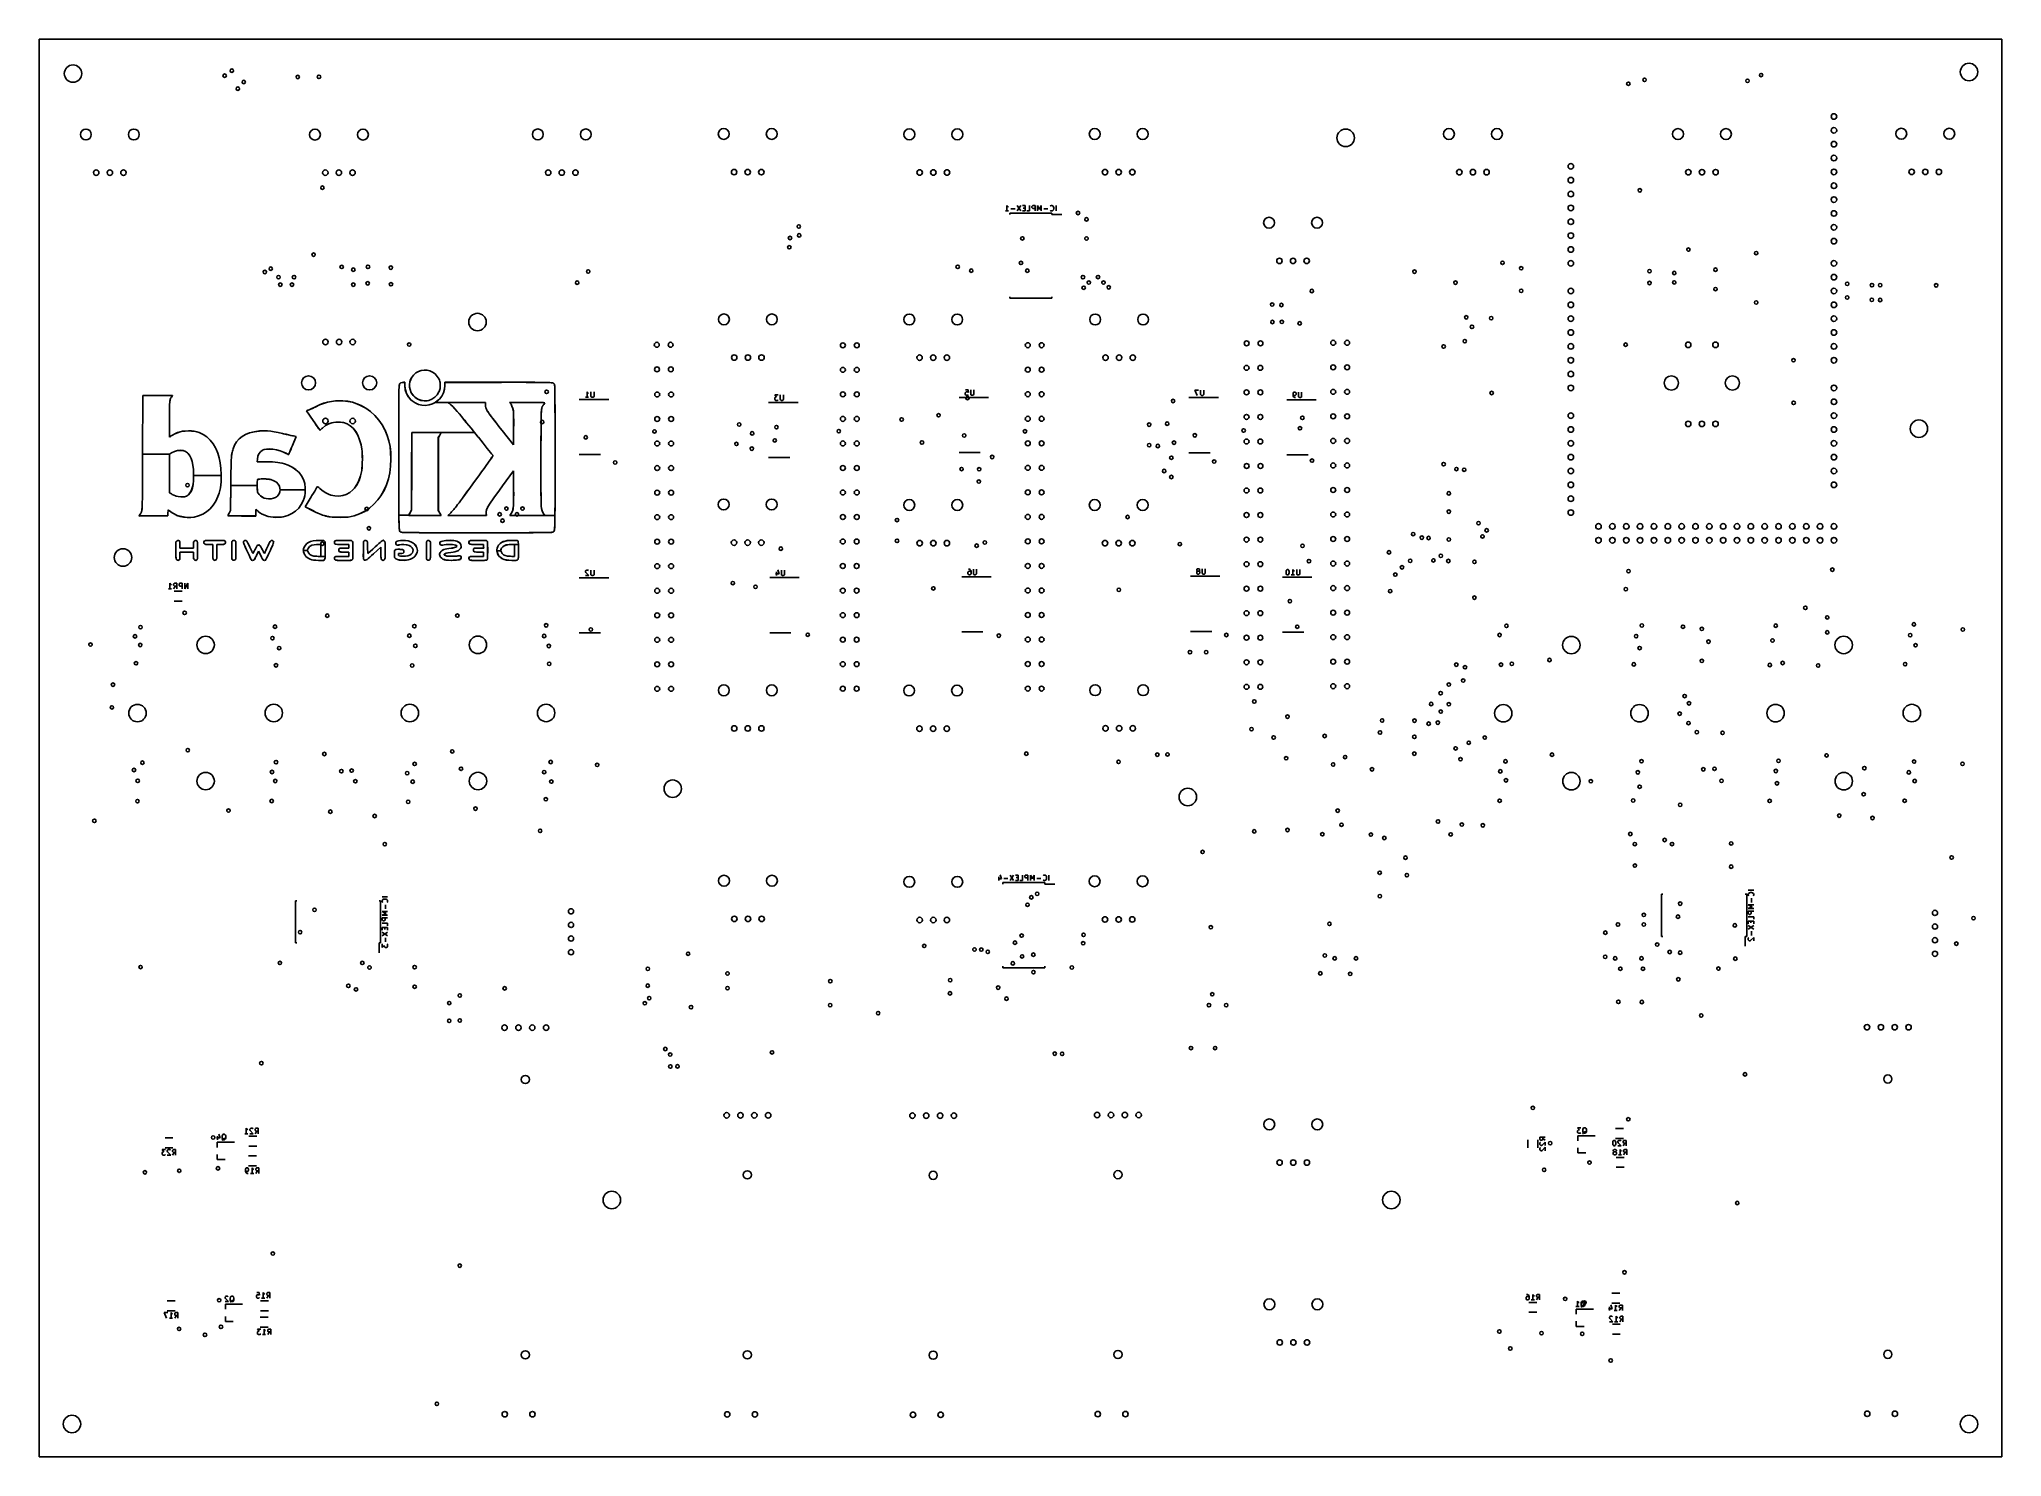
# Model space of a CAD drawing. Extents: x 0 to 360, y 0 to 260.
import ezdxf

# ---------------------------------------------------------------- set-up
doc = ezdxf.new("R2010")
doc.units = 0
doc.layers.add('BLACK', color=7, linetype='CONTINUOUS')

msp = doc.modelspace()

# ---------------------------------------------------------------- linework, layer by layer
at = {"layer": 'BLACK', "linetype": 'CONTINUOUS'}
for p, q in [((0, 0), (0, 260)), ((0, 260), (360, 260)), ((360, 260), (360, 0)), ((177.233, 228.498), (177.805, 228.498)), ((177.519, 228.498), (177.519, 229.498)), ((177.519, 229.498), (177.614, 229.355)), ((177.614, 229.355), (177.71, 229.26)), ((177.71, 229.26), (177.805, 229.212)), ((178.04, 228.11), (178.04, 227.845)), ((181.9, 228.11), (178.04, 228.11)), ((178.995, 228.879), (178.233, 228.879)), ((180.043, 229.498), (179.376, 228.498)), ((179.376, 229.498), (180.043, 228.498)), ((180.852, 229.498), (180.376, 229.498)), ((180.376, 228.498), (180.852, 228.498)), ((180.852, 229.021), (180.519, 229.021)), ((180.852, 228.498), (180.852, 229.498)), ((181.186, 228.498), (181.662, 228.498)), ((181.662, 228.498), (181.662, 229.498)), ((181.9, 228.11), (185.76, 228.11)), ((182.138, 229.402), (182.09, 229.307)), ((182.09, 229.307), (182.09, 229.164)), ((182.09, 229.164), (182.138, 229.069)), ((182.186, 229.45), (182.138, 229.402)), ((182.138, 229.069), (182.186, 229.021)), ((182.281, 229.498), (182.186, 229.45)), ((182.186, 229.021), (182.281, 228.974)), ((182.662, 229.498), (182.281, 229.498)), ((182.281, 228.974), (182.662, 228.974)), ((182.662, 228.498), (182.662, 229.498)), ((183.471, 228.783), (183.138, 229.498)), ((183.138, 229.498), (183.138, 228.498)), ((183.805, 229.498), (183.471, 228.783)), ((183.805, 228.498), (183.805, 229.498)), ((185.043, 228.879), (184.281, 228.879)), ((185.519, 229.45), (185.471, 229.402)), ((185.471, 228.593), (185.519, 228.545)), ((185.662, 229.498), (185.519, 229.45)), ((185.519, 228.545), (185.662, 228.498)), ((185.757, 229.498), (185.662, 229.498)), ((185.662, 228.498), (185.757, 228.498)), ((185.9, 229.45), (185.757, 229.498)), ((185.757, 228.498), (185.9, 228.545)), ((185.76, 228.11), (185.76, 227.845)), ((185.76, 227.845), (187.575, 227.845)), ((185.995, 229.355), (185.9, 229.45)), ((185.9, 228.545), (185.995, 228.64)), ((186.043, 229.26), (185.995, 229.355)), ((185.995, 228.64), (186.043, 228.736)), ((186.09, 229.069), (186.043, 229.26)), ((186.043, 228.736), (186.09, 228.926)), ((186.09, 228.926), (186.09, 229.069)), ((186.519, 228.498), (186.519, 229.498)), ((178.04, 212.49), (178.04, 212.755)), ((181.9, 212.49), (178.04, 212.49)), ((181.9, 212.49), (185.76, 212.49)), ((185.76, 212.49), (185.76, 212.755)), ((68.291, 197.926), (68.6506, 198.409)), ((68.6546, 198.406), (68.295, 197.923)), ((68.6506, 198.409), (68.651, 198.41)), ((68.651, 198.41), (68.6513, 198.41)), ((68.6513, 198.41), (69.0776, 198.792)), ((69.081, 198.788), (68.6546, 198.406)), ((69.0776, 198.792), (69.0781, 198.792)), ((69.0781, 198.792), (69.0784, 198.793)), ((69.0784, 198.793), (69.5558, 199.072)), ((69.5584, 199.068), (69.081, 198.788)), ((69.5558, 199.072), (69.5563, 199.072)), ((69.5563, 199.072), (69.5567, 199.073)), ((69.5567, 199.073), (70.0695, 199.251)), ((70.0711, 199.246), (69.5584, 199.068)), ((70.0695, 199.251), (70.07, 199.251)), ((70.07, 199.251), (70.0704, 199.251)), ((70.0704, 199.251), (70.6028, 199.327)), ((70.6035, 199.322), (70.0711, 199.246)), ((70.6028, 199.327), (70.6033, 199.326)), ((70.6033, 199.326), (70.6038, 199.327)), ((71.14, 199.295), (70.6035, 199.322)), ((70.6038, 199.327), (71.1402, 199.3)), ((71.6648, 199.167), (71.14, 199.295)), ((71.1402, 199.3), (71.1407, 199.3)), ((71.1407, 199.3), (71.1412, 199.3)), ((71.1412, 199.3), (71.666, 199.171)), ((72.1622, 198.936), (71.6648, 199.167)), ((71.666, 199.171), (71.6664, 199.171)), ((71.6664, 199.171), (71.6669, 199.171)), ((71.6669, 199.171), (72.1643, 198.94)), ((72.6166, 198.603), (72.1622, 198.936)), ((72.1643, 198.94), (72.1647, 198.94)), ((72.1647, 198.94), (72.1652, 198.94)), ((72.1652, 198.94), (72.6196, 198.607)), ((73.0123, 198.168), (72.6166, 198.603)), ((72.6196, 198.607), (72.6199, 198.606)), ((72.6199, 198.606), (72.6203, 198.606)), ((72.6203, 198.606), (73.016, 198.171)), ((73.3337, 197.63), (73.0123, 198.168)), ((73.016, 198.171), (73.0162, 198.17)), ((73.0162, 198.17), (73.0166, 198.17)), ((73.0166, 198.17), (73.338, 197.633)), ((18.9552, 184.235), (18.9894, 194.648)), ((18.9944, 194.648), (18.9602, 184.235)), ((18.9894, 194.648), (18.9901, 194.649)), ((18.9901, 194.649), (18.9908, 194.651)), ((18.9908, 194.651), (18.9908, 194.651)), ((18.9908, 194.651), (18.9909, 194.651)), ((18.9909, 194.651), (18.9926, 194.652)), ((18.9926, 194.652), (18.9943, 194.653)), ((18.9943, 194.653), (21.7085, 194.67)), ((21.7085, 194.665), (18.9944, 194.648)), ((21.7085, 194.67), (21.9058, 194.672)), ((21.7085, 194.67), (21.7085, 194.67)), ((21.7085, 194.67), (21.7085, 194.67)), ((21.9059, 194.667), (21.7085, 194.665)), ((21.9058, 194.672), (22.4866, 194.674)), ((21.9058, 194.672), (21.9058, 194.672)), ((21.9058, 194.672), (21.9058, 194.672)), ((22.4866, 194.669), (21.9059, 194.667)), ((22.4866, 194.674), (22.4866, 194.674)), ((22.4866, 194.674), (22.4866, 194.674)), ((22.4866, 194.674), (23.0177, 194.674)), ((23.0177, 194.669), (22.4866, 194.669)), ((23.0177, 194.674), (23.0177, 194.674)), ((23.0177, 194.674), (23.0177, 194.674)), ((23.0177, 194.674), (23.4848, 194.673)), ((23.4848, 194.668), (23.0177, 194.669)), ((23.4848, 194.673), (23.4849, 194.673)), ((23.8734, 194.665), (23.4848, 194.668)), ((23.4849, 194.673), (23.4849, 194.673)), ((23.4849, 194.673), (23.8734, 194.67)), ((23.8734, 194.67), (23.8734, 194.67)), ((23.8734, 194.67), (23.8734, 194.67)), ((23.8734, 194.67), (24.1689, 194.665)), ((24.1688, 194.66), (23.8734, 194.665)), ((24.3567, 194.654), (24.1688, 194.66)), ((24.1689, 194.665), (24.1689, 194.665)), ((24.1689, 194.665), (24.169, 194.665)), ((24.169, 194.665), (24.3569, 194.659)), ((24.2472, 194.345), (24.3513, 194.51)), ((24.3555, 194.507), (24.2514, 194.343)), ((24.3513, 194.51), (24.4142, 194.623)), ((24.3556, 194.507), (24.3555, 194.507)), ((24.3557, 194.507), (24.3556, 194.507)), ((24.4185, 194.621), (24.3557, 194.507)), ((24.4226, 194.647), (24.3567, 194.654)), ((24.3569, 194.659), (24.3571, 194.659)), ((24.3571, 194.659), (24.3573, 194.659)), ((24.3573, 194.659), (24.4232, 194.652)), ((24.4142, 194.623), (24.4226, 194.647)), ((24.4186, 194.621), (24.4185, 194.621)), ((24.4189, 194.621), (24.4186, 194.621)), ((24.4273, 194.645), (24.4189, 194.621)), ((24.4232, 194.652), (24.4237, 194.652)), ((24.4237, 194.652), (24.4243, 194.652)), ((24.4243, 194.652), (24.4253, 194.651)), ((24.4253, 194.651), (24.4265, 194.65)), ((24.4265, 194.65), (24.4267, 194.649)), ((24.4267, 194.649), (24.4271, 194.649)), ((24.4271, 194.649), (24.4272, 194.648)), ((24.4272, 194.648), (24.4276, 194.646)), ((24.4276, 194.646), (24.4273, 194.646)), ((24.4273, 194.646), (24.4273, 194.645)), ((65.9487, 194.05), (65.9546, 194.586)), ((65.9596, 194.586), (65.9537, 194.05)), ((65.9546, 194.586), (65.9547, 194.586)), ((65.9547, 194.586), (65.9623, 195.049)), ((65.9547, 194.586), (65.9547, 194.586)), ((65.9673, 195.049), (65.9596, 194.586)), ((65.9623, 195.049), (65.9717, 195.443)), ((65.9623, 195.049), (65.9623, 195.049)), ((65.9623, 195.049), (65.9623, 195.049)), ((65.9767, 195.443), (65.9673, 195.049)), ((65.9717, 195.443), (65.9832, 195.775)), ((65.9717, 195.443), (65.9717, 195.443)), ((65.9717, 195.443), (65.9717, 195.443)), ((65.9882, 195.775), (65.9767, 195.443)), ((65.9832, 195.776), (65.9968, 196.051)), ((65.9832, 195.775), (65.9832, 195.776)), ((65.9832, 195.776), (65.9832, 195.776)), ((66.0018, 196.051), (65.9882, 195.775)), ((65.9968, 196.051), (66.0128, 196.275)), ((65.9968, 196.051), (65.9968, 196.051)), ((65.9968, 196.051), (65.9968, 196.051)), ((66.0178, 196.275), (66.0018, 196.051)), ((66.0128, 196.276), (66.0313, 196.454)), ((66.0128, 196.275), (66.0128, 196.276)), ((66.0128, 196.275), (66.0128, 196.275)), ((66.0362, 196.454), (66.0178, 196.275)), ((66.0313, 196.455), (66.0524, 196.594)), ((66.0313, 196.454), (66.0313, 196.455)), ((66.0313, 196.455), (66.0313, 196.455)), ((66.0574, 196.593), (66.0362, 196.454)), ((66.0524, 196.594), (66.0525, 196.594)), ((66.0525, 196.594), (66.0764, 196.699)), ((66.0525, 196.594), (66.0525, 196.594)), ((66.0813, 196.698), (66.0574, 196.593)), ((66.0764, 196.699), (66.0766, 196.7)), ((66.0766, 196.7), (66.1035, 196.777)), ((66.0766, 196.7), (66.0766, 196.7)), ((66.1082, 196.775), (66.0813, 196.698)), ((66.1035, 196.777), (66.1038, 196.777)), ((66.1038, 196.777), (66.1338, 196.831)), ((66.1038, 196.777), (66.1038, 196.777)), ((66.1382, 196.829), (66.1082, 196.775)), ((66.1338, 196.831), (66.1343, 196.832)), ((66.1343, 196.832), (66.1345, 196.832)), ((66.1345, 196.832), (66.1678, 196.869)), ((66.1715, 196.866), (66.1382, 196.829)), ((66.1678, 196.869), (66.1683, 196.869)), ((66.1683, 196.869), (66.1687, 196.87)), ((66.1687, 196.87), (66.2054, 196.895)), ((66.2083, 196.891), (66.1715, 196.866)), ((66.2054, 196.895), (66.2058, 196.895)), ((66.2058, 196.895), (66.2061, 196.896)), ((66.2061, 196.896), (66.2465, 196.915)), ((66.2486, 196.911), (66.2083, 196.891)), ((66.2465, 196.915), (66.2466, 196.915)), ((66.2466, 196.915), (66.2906, 196.935)), ((66.2466, 196.915), (66.2466, 196.915)), ((66.2928, 196.93), (66.2486, 196.911)), ((66.2906, 196.935), (66.3384, 196.959)), ((66.3408, 196.955), (66.2928, 196.93)), ((66.3384, 196.959), (66.3524, 196.967)), ((66.3549, 196.963), (66.3408, 196.955)), ((66.3524, 196.967), (66.3529, 196.967)), ((66.3529, 196.967), (66.3532, 196.968)), ((66.3532, 196.968), (66.566, 197.045)), ((66.5677, 197.04), (66.3549, 196.963)), ((66.566, 197.045), (66.5665, 197.044)), ((66.5665, 197.044), (66.567, 197.045)), ((66.567, 197.045), (66.7999, 197.076)), ((66.8006, 197.071), (66.5677, 197.04)), ((66.7999, 197.076), (66.8003, 197.076)), ((66.8003, 197.076), (66.8006, 197.076)), ((66.8006, 197.076), (67.0632, 197.076)), ((67.0632, 197.071), (66.8006, 197.071)), ((67.0632, 197.076), (67.0649, 197.076)), ((67.0676, 196.474), (67.0632, 197.071)), ((67.0649, 197.076), (67.0667, 197.075)), ((67.0667, 197.075), (67.0667, 197.075)), ((67.0667, 197.075), (67.0667, 197.075)), ((67.0667, 197.075), (67.0674, 197.073)), ((67.0674, 197.073), (67.0682, 197.071)), ((67.0687, 196.405), (67.0676, 196.474)), ((67.0682, 197.071), (67.0726, 196.474)), ((67.1521, 195.706), (67.0687, 196.405)), ((67.0726, 196.474), (67.0737, 196.406)), ((67.0737, 196.406), (67.157, 195.707)), ((67.3647, 195.049), (67.1521, 195.706)), ((67.157, 195.707), (67.3693, 195.051)), ((67.7034, 194.44), (67.3647, 195.049)), ((67.3693, 195.051), (67.7076, 194.442)), ((68.1654, 193.885), (67.7034, 194.44)), ((67.7076, 194.442), (68.169, 193.889)), ((67.9283, 196.192), (67.9208, 196.699)), ((67.9208, 196.699), (67.921, 196.699)), ((67.9209, 196.699), (67.9887, 197.192)), ((67.921, 196.699), (67.9209, 196.699)), ((67.9936, 197.191), (67.9258, 196.699)), ((67.9258, 196.699), (67.9333, 196.192)), ((67.9285, 196.192), (67.9283, 196.192)), ((68.0117, 195.733), (67.9284, 196.192)), ((67.9284, 196.192), (67.9285, 196.192)), ((67.9333, 196.192), (68.0167, 195.734)), ((67.9887, 197.192), (67.9889, 197.192)), ((67.9889, 197.193), (68.1287, 197.619)), ((67.9889, 197.192), (67.9889, 197.193)), ((68.1334, 197.618), (67.9936, 197.191)), ((68.012, 195.732), (68.0117, 195.733)), ((68.2398, 195.171), (68.012, 195.732)), ((68.012, 195.732), (68.012, 195.732)), ((68.0167, 195.734), (68.2444, 195.173)), ((68.1287, 197.619), (68.129, 197.62)), ((68.129, 197.62), (68.2905, 197.925)), ((68.129, 197.62), (68.129, 197.62)), ((68.295, 197.923), (68.1334, 197.618)), ((68.2402, 195.171), (68.2398, 195.171)), ((68.2403, 195.17), (68.2402, 195.171)), ((68.5705, 194.684), (68.2403, 195.17)), ((68.2444, 195.173), (68.5746, 194.687)), ((68.2905, 197.925), (68.2909, 197.925)), ((68.2909, 197.925), (68.291, 197.926)), ((68.571, 194.684), (68.5705, 194.684)), ((68.5712, 194.683), (68.571, 194.684)), ((68.9871, 194.281), (68.5712, 194.683)), ((68.5746, 194.687), (68.9906, 194.285)), ((72.5392, 194.325), (72.9678, 194.768)), ((72.9714, 194.764), (72.5428, 194.321)), ((72.9678, 194.768), (73.3085, 195.306)), ((72.9716, 194.765), (72.9714, 194.764)), ((72.972, 194.765), (72.9716, 194.765)), ((73.3128, 195.303), (72.972, 194.765)), ((73.3085, 195.306), (73.3374, 195.364)), ((73.313, 195.303), (73.3128, 195.303)), ((73.3128, 195.303), (73.3128, 195.303)), ((73.3419, 195.362), (73.313, 195.303)), ((73.4198, 197.441), (73.3337, 197.63)), ((73.3374, 195.364), (73.437, 195.585)), ((73.338, 197.633), (73.338, 197.632)), ((73.338, 197.632), (73.3382, 197.632)), ((73.3382, 197.632), (73.4244, 197.443)), ((73.4416, 195.583), (73.3419, 195.362)), ((73.3419, 195.362), (73.3419, 195.362)), ((73.3419, 195.362), (73.3419, 195.362)), ((73.3994, 193.997), (73.839, 194.547)), ((73.8432, 194.544), (73.4032, 193.994)), ((73.4896, 197.249), (73.4198, 197.441)), ((73.4244, 197.443), (73.4244, 197.442)), ((73.4244, 197.442), (73.4245, 197.442)), ((73.4245, 197.442), (73.4943, 197.25)), ((73.437, 195.585), (73.4996, 195.771)), ((73.4418, 195.583), (73.4416, 195.583)), ((73.4416, 195.583), (73.4416, 195.583)), ((73.5044, 195.769), (73.4418, 195.583)), ((73.5288, 197.057), (73.4896, 197.249)), ((73.4943, 197.25), (73.4943, 197.25)), ((73.4943, 197.25), (73.4945, 197.25)), ((73.4945, 197.25), (73.5337, 197.058)), ((73.4996, 195.771), (73.5336, 195.967)), ((73.5045, 195.77), (73.5043, 195.77)), ((73.5043, 195.77), (73.5044, 195.769)), ((73.5385, 195.966), (73.5045, 195.77)), ((73.5459, 196.819), (73.5288, 197.057)), ((73.5337, 197.058), (73.5336, 197.057)), ((73.5336, 197.057), (73.5338, 197.057)), ((73.5336, 195.967), (73.5475, 196.218)), ((73.5338, 197.057), (73.5509, 196.82)), ((73.5386, 195.966), (73.5385, 195.966)), ((73.5385, 195.966), (73.5385, 195.966)), ((73.5524, 196.218), (73.5386, 195.966)), ((73.5498, 196.491), (73.5459, 196.819)), ((73.5475, 196.218), (73.5498, 196.491)), ((73.5509, 196.82), (73.5509, 196.82)), ((73.5509, 196.82), (73.5509, 196.819)), ((73.5509, 196.819), (73.5548, 196.491)), ((73.5525, 196.218), (73.5524, 196.218)), ((73.5524, 196.218), (73.5524, 196.218)), ((73.5548, 196.491), (73.5525, 196.218)), ((73.5548, 196.491), (73.5547, 196.491)), ((73.5547, 196.491), (73.5548, 196.491)), ((73.839, 194.547), (74.1508, 195.144)), ((74.1555, 195.142), (73.8432, 194.544)), ((74.1508, 195.144), (74.3366, 195.791)), ((74.3416, 195.791), (74.1555, 195.142)), ((74.3366, 195.791), (74.3982, 196.494)), ((74.4032, 196.494), (74.3416, 195.791)), ((74.3982, 197.071), (74.3997, 197.075)), ((74.3982, 196.494), (74.3982, 197.071)), ((74.3997, 197.075), (74.4032, 197.076)), ((74.4032, 197.076), (84.2048, 197.076)), ((84.2048, 197.071), (74.4032, 197.071)), ((74.4032, 197.071), (74.4032, 196.494)), ((84.2048, 197.076), (84.8171, 197.076)), ((84.8171, 197.071), (84.2048, 197.071)), ((84.8171, 197.076), (86.1326, 197.077)), ((86.1326, 197.072), (84.8171, 197.071)), ((86.1326, 197.077), (87.321, 197.077)), ((87.321, 197.072), (86.1326, 197.072)), ((87.321, 197.077), (87.321, 197.077)), ((87.321, 197.077), (88.3888, 197.077)), ((88.3888, 197.072), (87.321, 197.072)), ((88.3888, 197.077), (88.3888, 197.077)), ((88.3888, 197.077), (88.3888, 197.077)), ((88.3888, 197.077), (89.3426, 197.076)), ((89.3426, 197.071), (88.3888, 197.072)), ((89.3426, 197.076), (89.3426, 197.076)), ((89.3426, 197.076), (89.3426, 197.076)), ((89.3426, 197.076), (90.189, 197.074)), ((90.189, 197.069), (89.3426, 197.071)), ((90.189, 197.074), (90.189, 197.074)), ((90.189, 197.074), (90.189, 197.074)), ((90.189, 197.074), (90.9346, 197.072)), ((90.9346, 197.067), (90.189, 197.069)), ((90.9346, 197.072), (90.9346, 197.072)), ((90.9346, 197.072), (90.9346, 197.072)), ((90.9346, 197.072), (91.5859, 197.068)), ((91.5858, 197.063), (90.9346, 197.067)), ((92.1494, 197.057), (91.5858, 197.063)), ((91.5859, 197.068), (91.5859, 197.068)), ((91.5859, 197.068), (91.5859, 197.068)), ((91.5859, 197.068), (92.1495, 197.062)), ((92.6318, 197.049), (92.1494, 197.057)), ((92.1495, 197.062), (92.1495, 197.062)), ((92.1495, 197.062), (92.1495, 197.062)), ((92.1495, 197.062), (92.6319, 197.054)), ((93.0397, 197.04), (92.6318, 197.049)), ((92.6319, 197.054), (92.6319, 197.054)), ((92.6319, 197.054), (92.632, 197.054)), ((92.632, 197.054), (93.0398, 197.045)), ((93.3796, 197.028), (93.0397, 197.04)), ((93.0398, 197.045), (93.0399, 197.045)), ((93.0399, 197.045), (93.0399, 197.045)), ((93.0399, 197.045), (93.3798, 197.033)), ((93.6581, 197.013), (93.3796, 197.028)), ((93.3798, 197.033), (93.3798, 197.033)), ((93.3798, 197.033), (93.3799, 197.033)), ((93.3799, 197.033), (93.6583, 197.018)), ((93.8817, 196.996), (93.6581, 197.013)), ((93.6583, 197.018), (93.6584, 197.018)), ((93.6584, 197.018), (93.6584, 197.018)), ((93.6584, 197.018), (93.8821, 197.001)), ((94.057, 196.975), (93.8817, 196.996)), ((93.8821, 197.001), (93.8822, 197.001)), ((93.8822, 197.001), (93.8823, 197.001)), ((93.8823, 197.001), (94.0576, 196.98)), ((94.1907, 196.951), (94.057, 196.975)), ((94.0576, 196.98), (94.0577, 196.98)), ((94.0577, 196.98), (94.0579, 196.98)), ((94.0579, 196.98), (94.1915, 196.956)), ((94.2892, 196.923), (94.1907, 196.951)), ((94.1915, 196.956), (94.1918, 196.956)), ((94.1918, 196.956), (94.192, 196.956)), ((94.192, 196.956), (94.2905, 196.928)), ((94.3591, 196.891), (94.2892, 196.923)), ((94.2905, 196.928), (94.2908, 196.928)), ((94.2908, 196.928), (94.2912, 196.928)), ((94.2912, 196.928), (94.3612, 196.896)), ((94.4071, 196.855), (94.3591, 196.891)), ((94.3612, 196.896), (94.3616, 196.895)), ((94.3616, 196.895), (94.3621, 196.895)), ((94.3621, 196.895), (94.4101, 196.859)), ((94.4396, 196.815), (94.4071, 196.855)), ((94.4101, 196.859), (94.4104, 196.859)), ((94.4104, 196.859), (94.411, 196.858)), ((94.411, 196.858), (94.4435, 196.818)), ((94.4633, 196.77), (94.4396, 196.815)), ((94.4435, 196.818), (94.4436, 196.817)), ((94.4436, 196.817), (94.444, 196.817)), ((94.444, 196.817), (94.4677, 196.772)), ((94.4847, 196.719), (94.4633, 196.77)), ((94.4677, 196.772), (94.4677, 196.772)), ((94.4677, 196.772), (94.4679, 196.772)), ((94.4679, 196.772), (94.4893, 196.721)), ((94.5104, 196.664), (94.4847, 196.719)), ((94.4893, 196.721), (94.5149, 196.666)), ((94.5109, 196.663), (94.5104, 196.664)), ((94.5234, 196.627), (94.5109, 196.663)), ((94.5149, 196.666), (94.5153, 196.665)), ((94.5153, 196.665), (94.5154, 196.665)), ((94.5154, 196.665), (94.5156, 196.665)), ((94.5156, 196.665), (94.5281, 196.628)), ((94.5348, 196.566), (94.5234, 196.627)), ((94.5281, 196.628), (94.5281, 196.628)), ((94.5281, 196.628), (94.5283, 196.628)), ((94.5283, 196.628), (94.5397, 196.567)), ((94.5453, 196.475), (94.5348, 196.566)), ((94.5397, 196.567), (94.5397, 196.567)), ((94.5397, 196.567), (94.5398, 196.567)), ((94.5398, 196.567), (94.5503, 196.476)), ((94.5548, 196.349), (94.5453, 196.475)), ((94.5503, 196.476), (94.5502, 196.476)), ((94.5502, 196.476), (94.5503, 196.476)), ((94.5503, 196.476), (94.5598, 196.349)), ((94.5634, 196.181), (94.5548, 196.349)), ((94.5598, 196.349), (94.5598, 196.349)), ((94.5598, 196.349), (94.5598, 196.349)), ((94.5598, 196.349), (94.5684, 196.181)), ((94.5712, 195.966), (94.5634, 196.181)), ((94.5684, 196.181), (94.5684, 196.181)), ((94.5684, 196.181), (94.5684, 196.181)), ((94.5684, 196.181), (94.5762, 195.967)), ((94.5781, 195.699), (94.5712, 195.966)), ((94.5762, 195.967), (94.5762, 195.967)), ((94.5762, 195.967), (94.5762, 195.967)), ((94.5762, 195.967), (94.5831, 195.699)), ((94.5843, 195.374), (94.5781, 195.699)), ((94.5831, 195.699), (94.5831, 195.699)), ((94.5831, 195.699), (94.5831, 195.699)), ((94.5831, 195.699), (94.5893, 195.374)), ((94.5897, 194.985), (94.5843, 195.374)), ((94.5893, 195.374), (94.5893, 195.374)), ((94.5893, 195.374), (94.5893, 195.374)), ((94.5893, 195.374), (94.5947, 194.985)), ((94.5945, 194.527), (94.5897, 194.985)), ((94.5986, 193.994), (94.5945, 194.527)), ((94.5947, 194.985), (94.5947, 194.985)), ((94.5947, 194.985), (94.5947, 194.985)), ((94.5947, 194.985), (94.5995, 194.527)), ((94.5995, 194.527), (94.5995, 194.527)), ((94.5995, 194.527), (94.5995, 194.527)), ((94.5995, 194.527), (94.6036, 193.994)), ((100.491, 194.324), (100.491, 195.324)), ((100.491, 195.324), (100.586, 195.182)), ((100.586, 195.182), (100.681, 195.086)), ((100.681, 195.086), (100.777, 195.039)), ((101.205, 194.515), (101.205, 195.324)), ((101.253, 194.42), (101.205, 194.515)), ((101.301, 194.372), (101.253, 194.42)), ((101.729, 194.42), (101.681, 194.372)), ((101.777, 194.515), (101.729, 194.42)), ((101.777, 195.324), (101.777, 194.515)), ((135.546, 194.766), (134.927, 194.766)), ((134.927, 194.766), (135.26, 194.385)), ((135.927, 193.956), (135.927, 194.766)), ((136.499, 194.766), (136.499, 193.956)), ((169.908, 195.211), (169.86, 195.116)), ((169.86, 195.116), (169.86, 194.877)), ((169.86, 194.877), (169.908, 194.782)), ((169.908, 195.687), (170.384, 195.687)), ((169.955, 195.258), (169.908, 195.211)), ((169.908, 194.782), (169.955, 194.735)), ((170.051, 195.306), (169.955, 195.258)), ((169.955, 194.735), (170.051, 194.687)), ((170.289, 195.306), (170.051, 195.306)), ((170.051, 194.687), (170.289, 194.687)), ((170.384, 195.258), (170.289, 195.306)), ((170.289, 194.687), (170.384, 194.735)), ((170.384, 195.687), (170.432, 195.211)), ((170.432, 195.211), (170.384, 195.258)), ((170.384, 194.735), (170.432, 194.782)), ((170.86, 194.877), (170.86, 195.687)), ((170.908, 194.782), (170.86, 194.877)), ((170.955, 194.735), (170.908, 194.782)), ((171.051, 194.687), (170.955, 194.735)), ((171.241, 194.687), (171.051, 194.687)), ((171.336, 194.735), (171.241, 194.687)), ((171.384, 194.782), (171.336, 194.735)), ((171.432, 194.877), (171.384, 194.782)), ((171.432, 195.687), (171.432, 194.877)), ((212.661, 195.655), (211.994, 195.655)), ((211.994, 195.655), (212.422, 194.655)), ((213.041, 194.845), (213.041, 195.655)), ((213.089, 194.75), (213.041, 194.845)), ((213.137, 194.702), (213.089, 194.75)), ((213.232, 194.655), (213.137, 194.702)), ((213.422, 194.655), (213.232, 194.655)), ((213.518, 194.702), (213.422, 194.655)), ((213.565, 194.75), (213.518, 194.702)), ((213.613, 194.845), (213.565, 194.75)), ((213.613, 195.655), (213.613, 194.845)), ((229.999, 195.083), (230.047, 195.178)), ((229.999, 194.702), (229.999, 195.083)), ((230.047, 194.75), (229.999, 194.845)), ((230.047, 194.512), (229.999, 194.702)), ((230.047, 195.178), (230.095, 195.226)), ((230.095, 194.702), (230.047, 194.75)), ((230.142, 194.369), (230.047, 194.512)), ((230.095, 195.226), (230.19, 195.274)), ((230.19, 194.655), (230.095, 194.702)), ((230.19, 195.274), (230.38, 195.274)), ((230.38, 194.655), (230.19, 194.655)), ((230.38, 195.274), (230.475, 195.226)), ((230.475, 194.702), (230.38, 194.655)), ((230.475, 195.226), (230.523, 195.178)), ((230.523, 194.75), (230.475, 194.702)), ((230.523, 195.178), (230.571, 195.083)), ((230.571, 194.845), (230.523, 194.75)), ((230.571, 195.083), (230.571, 194.845)), ((230.999, 194.464), (230.999, 195.274)), ((231.047, 194.369), (230.999, 194.464)), ((231.571, 194.464), (231.523, 194.369)), ((231.571, 195.274), (231.571, 194.464)), ((23.8764, 190.233), (23.8768, 191.022)), ((23.8768, 191.022), (23.8787, 191.687)), ((23.8787, 191.687), (23.8834, 192.241)), ((23.8818, 191.022), (23.8814, 190.233)), ((23.8837, 191.687), (23.8818, 191.022)), ((23.8834, 192.241), (23.8919, 192.697)), ((23.8884, 192.241), (23.8837, 191.687)), ((23.8969, 192.697), (23.8884, 192.241)), ((23.8919, 192.697), (23.9055, 193.067)), ((23.9105, 193.067), (23.8969, 192.697)), ((23.9055, 193.067), (23.9252, 193.365)), ((23.9302, 193.364), (23.9105, 193.067)), ((23.9252, 193.365), (23.9522, 193.602)), ((23.9571, 193.601), (23.9302, 193.364)), ((23.9522, 193.602), (23.9876, 193.791)), ((23.9925, 193.79), (23.9571, 193.601)), ((23.9876, 193.791), (24.0327, 193.946)), ((24.0374, 193.945), (23.9925, 193.79)), ((24.0327, 193.946), (24.0884, 194.079)), ((24.0929, 194.077), (24.0374, 193.945)), ((24.0884, 194.079), (24.1561, 194.203)), ((24.1604, 194.2), (24.0929, 194.077)), ((24.1561, 194.203), (24.2368, 194.33)), ((24.241, 194.327), (24.1604, 194.2)), ((24.2368, 194.33), (24.2472, 194.345)), ((24.2514, 194.343), (24.241, 194.327)), ((24.2514, 194.343), (24.2514, 194.343)), ((24.2514, 194.343), (24.2514, 194.343)), ((49.0171, 191.867), (49.0176, 191.868)), ((49.0174, 191.866), (49.0171, 191.867)), ((49.0173, 191.865), (49.0174, 191.866)), ((49.0178, 191.864), (49.0173, 191.865)), ((49.0176, 191.868), (49.0177, 191.869)), ((49.0177, 191.869), (49.0186, 191.869)), ((49.0179, 191.863), (49.0178, 191.864)), ((50.2445, 190.079), (49.0179, 191.863)), ((49.0186, 191.869), (49.0192, 191.87)), ((49.0192, 191.87), (49.02, 191.871)), ((49.02, 191.871), (49.0206, 191.871)), ((49.0206, 191.871), (49.2946, 191.953)), ((49.2961, 191.948), (49.0221, 191.866)), ((49.0221, 191.866), (50.2486, 190.082)), ((49.2946, 191.953), (49.323, 191.962)), ((49.3247, 191.958), (49.2961, 191.948)), ((49.323, 191.962), (49.5088, 192.036)), ((49.5108, 192.032), (49.3247, 191.958)), ((49.5088, 192.036), (49.777, 192.155)), ((49.7791, 192.151), (49.5108, 192.032)), ((49.777, 192.155), (50.096, 192.305)), ((50.0982, 192.301), (49.7791, 192.151)), ((50.096, 192.305), (50.4343, 192.472)), ((50.4365, 192.467), (50.0982, 192.301)), ((50.4343, 192.472), (50.5817, 192.546)), ((50.5839, 192.541), (50.4365, 192.467)), ((50.5817, 192.546), (50.5818, 192.546)), ((50.5818, 192.546), (51.4004, 192.926)), ((50.5818, 192.546), (50.5818, 192.546)), ((51.4025, 192.922), (50.5839, 192.541)), ((51.4004, 192.926), (51.4006, 192.926)), ((51.4006, 192.926), (51.4007, 192.926)), ((51.4007, 192.926), (52.1552, 193.22)), ((52.157, 193.216), (51.4025, 192.922)), ((52.1552, 193.22), (52.1554, 193.22)), ((52.1554, 193.22), (52.1556, 193.22)), ((52.1556, 193.22), (52.875, 193.436)), ((52.8764, 193.431), (52.157, 193.216)), ((52.875, 193.436), (52.8752, 193.436)), ((52.8752, 193.436), (52.8754, 193.436)), ((52.8754, 193.436), (53.5887, 193.58)), ((53.5897, 193.575), (52.8764, 193.431)), ((53.5887, 193.58), (53.589, 193.58)), ((53.589, 193.58), (53.5892, 193.58)), ((53.5892, 193.58), (54.3255, 193.661)), ((54.326, 193.656), (53.5897, 193.575)), ((54.3255, 193.661), (54.3257, 193.661)), ((54.3257, 193.661), (54.3259, 193.661)), ((54.3259, 193.661), (55.1141, 193.686)), ((55.1143, 193.681), (54.326, 193.656)), ((55.1141, 193.686), (55.1142, 193.685)), ((55.1142, 193.685), (55.1144, 193.686)), ((55.6628, 193.668), (55.1143, 193.681)), ((55.1144, 193.686), (55.6629, 193.673)), ((56.5804, 193.584), (55.6628, 193.668)), ((55.6629, 193.673), (55.6631, 193.673)), ((55.6631, 193.673), (55.6633, 193.673)), ((55.6633, 193.673), (56.5808, 193.589)), ((57.4328, 193.414), (56.5804, 193.584)), ((56.5808, 193.589), (56.5811, 193.589)), ((56.5811, 193.589), (56.5814, 193.589)), ((56.5814, 193.589), (57.4338, 193.419)), ((58.2517, 193.151), (57.4328, 193.414)), ((57.4338, 193.419), (57.434, 193.419)), ((57.434, 193.419), (57.4343, 193.419)), ((57.4343, 193.419), (58.2533, 193.156)), ((59.069, 192.789), (58.2517, 193.151)), ((58.2533, 193.156), (58.2535, 193.156)), ((58.2535, 193.156), (58.2538, 193.156)), ((58.2538, 193.156), (59.071, 192.793)), ((59.8779, 192.326), (59.069, 192.789)), ((59.071, 192.793), (59.0712, 192.793)), ((59.0712, 192.793), (59.0714, 192.793)), ((59.0714, 192.793), (59.8804, 192.33)), ((60.7461, 191.695), (59.8779, 192.326)), ((59.8804, 192.33), (59.8806, 192.33)), ((59.8806, 192.33), (59.8809, 192.33)), ((59.8809, 192.33), (60.7491, 191.699)), ((61.5512, 190.965), (60.7461, 191.695)), ((60.7491, 191.699), (60.7492, 191.698)), ((60.7492, 191.698), (60.7495, 191.698)), ((60.7495, 191.698), (61.5546, 190.969)), ((62.2755, 190.155), (61.5512, 190.965)), ((61.5546, 190.969), (61.5547, 190.968)), ((61.5547, 190.968), (61.5549, 190.968)), ((61.5549, 190.968), (62.2792, 190.158)), ((65.9388, 191.056), (65.9396, 191.943)), ((65.939, 190.066), (65.9388, 191.056)), ((65.9388, 191.056), (65.9389, 191.056)), ((65.9389, 191.056), (65.9388, 191.056)), ((65.9396, 191.943), (65.9414, 192.734)), ((65.9396, 191.943), (65.9396, 191.943)), ((65.9396, 191.943), (65.9396, 191.943)), ((65.9414, 192.734), (65.9444, 193.435)), ((65.9414, 192.734), (65.9414, 192.734)), ((65.9414, 192.734), (65.9414, 192.734)), ((65.9446, 191.943), (65.9438, 191.056)), ((65.9438, 191.056), (65.944, 190.066)), ((65.9444, 193.435), (65.9487, 194.05)), ((65.9444, 193.435), (65.9444, 193.435)), ((65.9444, 193.435), (65.9444, 193.435)), ((65.9464, 192.734), (65.9446, 191.943)), ((65.9494, 193.435), (65.9464, 192.734)), ((65.9487, 194.05), (65.9487, 194.05)), ((65.9487, 194.05), (65.9487, 194.05)), ((65.9537, 194.05), (65.9494, 193.435)), ((68.4132, 193.66), (68.1654, 193.885)), ((68.169, 193.889), (68.4163, 193.663)), ((68.9652, 193.285), (68.4132, 193.66)), ((68.4163, 193.663), (68.9676, 193.289)), ((69.5674, 193.024), (68.9652, 193.285)), ((68.9676, 193.289), (69.569, 193.029)), ((68.9876, 194.281), (68.9871, 194.281)), ((68.9879, 194.28), (68.9876, 194.281)), ((69.4728, 193.971), (68.9879, 194.28)), ((68.9906, 194.285), (69.4755, 193.976)), ((69.4733, 193.971), (69.4728, 193.971)), ((69.4737, 193.971), (69.4733, 193.971)), ((70.0107, 193.765), (69.4737, 193.971)), ((69.4755, 193.976), (70.0125, 193.77)), ((70.2023, 192.876), (69.5674, 193.024)), ((69.569, 193.029), (70.203, 192.881)), ((70.0113, 193.765), (70.0107, 193.765)), ((70.0117, 193.765), (70.0113, 193.765)), ((70.5841, 193.672), (70.0117, 193.765)), ((70.0125, 193.77), (70.5849, 193.676)), ((70.8525, 192.842), (70.2023, 192.876)), ((70.203, 192.881), (70.8523, 192.847)), ((70.5847, 193.672), (70.5841, 193.672)), ((70.5852, 193.671), (70.5847, 193.672)), ((70.5849, 193.676), (71.1759, 193.705)), ((71.1762, 193.7), (70.5852, 193.671)), ((70.8523, 192.847), (71.4992, 192.927)), ((71.5003, 192.922), (70.8525, 192.842)), ((71.1759, 193.705), (71.4672, 193.767)), ((71.1765, 193.7), (71.1762, 193.7)), ((71.177, 193.7), (71.1765, 193.7)), ((71.4683, 193.762), (71.177, 193.7)), ((71.4672, 193.767), (72.035, 193.988)), ((71.4686, 193.762), (71.4683, 193.762)), ((71.469, 193.762), (71.4686, 193.762)), ((72.0368, 193.983), (71.469, 193.762)), ((71.4992, 192.927), (72.1263, 193.12)), ((72.1282, 193.115), (71.5003, 192.922)), ((72.035, 193.988), (72.5392, 194.325)), ((72.0372, 193.984), (72.0368, 193.983)), ((72.0377, 193.984), (72.0372, 193.984)), ((72.542, 194.321), (72.0377, 193.984)), ((72.1263, 193.12), (72.624, 193.379)), ((72.7187, 193.423), (72.1282, 193.115)), ((72.5423, 194.321), (72.542, 194.321)), ((72.5428, 194.321), (72.5423, 194.321)), ((72.624, 193.379), (72.6421, 193.389)), ((72.624, 193.379), (74.9445, 193.379)), ((74.9445, 193.379), (72.624, 193.379)), ((72.6421, 193.389), (72.716, 193.427)), ((72.6421, 193.389), (72.6421, 193.389)), ((72.716, 193.427), (73.251, 193.849)), ((73.2543, 193.845), (72.7187, 193.423)), ((73.251, 193.849), (73.3994, 193.997)), ((73.4032, 193.994), (73.2543, 193.845)), ((75.2294, 193.168), (74.929, 193.384)), ((74.929, 193.384), (81.8386, 193.384)), ((74.9445, 193.379), (75.2323, 193.172)), ((81.8336, 193.379), (74.9445, 193.379)), ((75.4835, 192.965), (75.2294, 193.168)), ((75.2323, 193.172), (75.2324, 193.172)), ((75.2324, 193.172), (75.2325, 193.172)), ((75.2325, 193.172), (75.4866, 192.969)), ((75.8415, 192.634), (75.4835, 192.965)), ((75.4866, 192.969), (75.4867, 192.969)), ((75.4867, 192.969), (75.4869, 192.969)), ((75.4869, 192.969), (75.8449, 192.637)), ((76.2476, 192.218), (75.8415, 192.634)), ((75.8449, 192.637), (75.845, 192.637)), ((75.845, 192.637), (75.8451, 192.637)), ((75.8451, 192.637), (76.2512, 192.222)), ((76.6864, 191.735), (76.2476, 192.218)), ((76.2512, 192.222), (76.2512, 192.222)), ((76.2512, 192.222), (76.2513, 192.222)), ((76.2513, 192.222), (76.6901, 191.738)), ((77.1425, 191.199), (76.6864, 191.735)), ((76.6901, 191.738), (76.6901, 191.738)), ((76.6901, 191.738), (76.6902, 191.738)), ((76.6902, 191.738), (77.1463, 191.203)), ((77.2599, 191.056), (77.1425, 191.199)), ((77.1463, 191.203), (77.1463, 191.203)), ((77.1463, 191.203), (77.1464, 191.203)), ((77.1464, 191.203), (77.2638, 191.059)), ((77.4599, 190.81), (77.2599, 191.056)), ((77.2638, 191.059), (77.2638, 191.059)), ((77.2638, 191.059), (77.2638, 191.059)), ((77.2638, 191.059), (77.4638, 190.814)), ((77.7213, 190.488), (77.4599, 190.81)), ((77.4638, 190.814), (77.4638, 190.814)), ((77.4638, 190.814), (77.4638, 190.814)), ((77.4638, 190.814), (77.7252, 190.491)), ((81.8317, 192.979), (81.8336, 193.379)), ((81.851, 192.68), (81.8317, 192.979)), ((81.8317, 192.979), (81.8317, 192.979)), ((81.8317, 192.979), (81.8317, 192.979)), ((81.8386, 193.384), (81.8367, 192.979)), ((81.8367, 192.979), (81.856, 192.681)), ((81.8512, 192.68), (81.851, 192.68)), ((81.9237, 192.403), (81.8511, 192.68)), ((81.8511, 192.68), (81.8512, 192.68)), ((81.856, 192.681), (81.9286, 192.404)), ((81.924, 192.403), (81.9237, 192.403)), ((81.924, 192.402), (81.924, 192.403)), ((82.0364, 192.14), (81.924, 192.402)), ((81.9286, 192.404), (82.041, 192.142)), ((82.0365, 192.14), (82.0364, 192.14)), ((82.1095, 191.992), (82.0365, 192.14)), ((82.0365, 192.14), (82.0365, 192.14)), ((82.041, 192.142), (82.114, 191.994)), ((82.1096, 191.992), (82.1095, 191.992)), ((82.1881, 191.845), (82.1096, 191.992)), ((82.1096, 191.992), (82.1096, 191.992)), ((82.114, 191.994), (82.1926, 191.848)), ((82.1882, 191.845), (82.1881, 191.845)), ((82.2795, 191.69), (82.1882, 191.845)), ((82.1882, 191.845), (82.1882, 191.845)), ((82.1926, 191.848), (82.2838, 191.693)), ((82.2796, 191.69), (82.2795, 191.69)), ((82.2795, 191.69), (82.2795, 191.69)), ((82.3906, 191.517), (82.2796, 191.69)), ((82.2838, 191.693), (82.3948, 191.52)), ((82.3907, 191.517), (82.3906, 191.517)), ((82.5288, 191.316), (82.3907, 191.517)), ((82.3907, 191.517), (82.3907, 191.517)), ((82.3948, 191.52), (82.5329, 191.319)), ((82.7011, 191.077), (82.5288, 191.316)), ((82.5288, 191.316), (82.5288, 191.316)), ((82.5288, 191.316), (82.5288, 191.316)), ((82.5329, 191.319), (82.7052, 191.08)), ((82.7012, 191.077), (82.7011, 191.077)), ((82.9148, 190.791), (82.7012, 191.077)), ((82.7012, 191.077), (82.7012, 191.077)), ((82.7052, 191.08), (82.9188, 190.794)), ((86.4432, 193.181), (86.2718, 193.384)), ((86.2718, 193.384), (89.5251, 193.384)), ((89.5251, 193.379), (86.2825, 193.379)), ((86.2825, 193.379), (86.447, 193.184)), ((86.5426, 193.041), (86.4432, 193.181)), ((86.447, 193.184), (86.4471, 193.184)), ((86.4471, 193.184), (86.4473, 193.183)), ((86.4473, 193.183), (86.5467, 193.044)), ((86.708, 192.711), (86.5426, 193.041)), ((86.5467, 193.044), (86.5468, 193.043)), ((86.5468, 193.043), (86.5471, 193.043)), ((86.5471, 193.043), (86.7125, 192.713)), ((86.853, 192.3), (86.708, 192.711)), ((86.7125, 192.713), (86.7125, 192.713)), ((86.7125, 192.713), (86.7127, 192.712)), ((86.7127, 192.712), (86.8577, 192.302)), ((86.9636, 191.845), (86.853, 192.3)), ((86.8577, 192.302), (86.8577, 192.302)), ((86.8577, 192.302), (86.8578, 192.301)), ((86.8578, 192.301), (86.9685, 191.846)), ((86.9706, 191.802), (86.9636, 191.845)), ((86.9685, 191.846), (86.9684, 191.846)), ((86.9684, 191.846), (86.9685, 191.846)), ((86.9685, 191.846), (86.9756, 191.803)), ((86.9916, 191.574), (86.9706, 191.802)), ((86.9756, 191.803), (86.9755, 191.802)), ((86.9755, 191.802), (86.9756, 191.802)), ((86.9756, 191.802), (86.9966, 191.574)), ((87.0075, 191.222), (86.9916, 191.574)), ((86.9966, 191.574), (86.9966, 191.574)), ((86.9966, 191.574), (86.9966, 191.574)), ((86.9966, 191.574), (87.0125, 191.222)), ((87.0184, 190.743), (87.0075, 191.222)), ((87.0125, 191.222), (87.0125, 191.222)), ((87.0125, 191.222), (87.0125, 191.222)), ((87.0125, 191.222), (87.0234, 190.743)), ((89.5251, 193.384), (90.3012, 193.384)), ((90.3012, 193.379), (89.5251, 193.379)), ((90.3012, 193.384), (90.9502, 193.382)), ((90.9502, 193.377), (90.3012, 193.379)), ((90.9502, 193.382), (91.4815, 193.378)), ((91.4815, 193.373), (90.9502, 193.377)), ((91.4815, 193.378), (91.9047, 193.372)), ((91.9046, 193.367), (91.4815, 193.373)), ((91.4815, 193.373), (91.4815, 193.373)), ((92.2289, 193.359), (91.9046, 193.367)), ((91.9046, 193.367), (91.9046, 193.367)), ((91.9047, 193.372), (92.2291, 193.364)), ((92.0639, 190.455), (92.0738, 190.916)), ((92.0788, 190.916), (92.0689, 190.455)), ((92.0738, 190.916), (92.086, 191.306)), ((92.0738, 190.916), (92.0738, 190.916)), ((92.0738, 190.916), (92.0738, 190.916)), ((92.091, 191.305), (92.0788, 190.916)), ((92.086, 191.306), (92.101, 191.631)), ((92.086, 191.306), (92.086, 191.306)), ((92.086, 191.306), (92.086, 191.306)), ((92.106, 191.63), (92.091, 191.305)), ((92.101, 191.631), (92.119, 191.899)), ((92.101, 191.631), (92.101, 191.631)), ((92.101, 191.631), (92.101, 191.631)), ((92.124, 191.898), (92.106, 191.63)), ((92.119, 191.899), (92.1191, 191.899)), ((92.1191, 191.899), (92.1406, 192.117)), ((92.1191, 191.899), (92.1191, 191.899)), ((92.1455, 192.116), (92.124, 191.898)), ((92.1406, 192.117), (92.1659, 192.293)), ((92.1406, 192.117), (92.1406, 192.117)), ((92.1406, 192.117), (92.1406, 192.117)), ((92.1708, 192.292), (92.1455, 192.116)), ((92.1659, 192.293), (92.1954, 192.433)), ((92.1659, 192.293), (92.166, 192.293)), ((92.166, 192.293), (92.1659, 192.293)), ((92.2003, 192.432), (92.1708, 192.292)), ((92.1954, 192.433), (92.1955, 192.433)), ((92.1955, 192.434), (92.2294, 192.546)), ((92.1955, 192.433), (92.1955, 192.434)), ((92.2342, 192.545), (92.2003, 192.432)), ((92.464, 193.348), (92.2289, 193.359)), ((92.2291, 193.364), (92.4643, 193.353)), ((92.2294, 192.546), (92.2296, 192.546)), ((92.2296, 192.547), (92.2684, 192.639)), ((92.2296, 192.546), (92.2296, 192.547)), ((92.273, 192.637), (92.2342, 192.545)), ((92.2684, 192.639), (92.2686, 192.639)), ((92.2686, 192.639), (92.3125, 192.718)), ((92.2686, 192.639), (92.2686, 192.639)), ((92.3169, 192.716), (92.273, 192.637)), ((92.3125, 192.718), (92.3127, 192.718)), ((92.3127, 192.718), (92.3128, 192.718)), ((92.3128, 192.718), (92.3622, 192.791)), ((92.3664, 192.789), (92.3169, 192.716)), ((92.3622, 192.791), (92.3623, 192.792)), ((92.3623, 192.792), (92.3624, 192.792)), ((92.3624, 192.792), (92.4177, 192.866)), ((92.4217, 192.863), (92.3664, 192.789)), ((92.4177, 192.866), (92.4793, 192.949)), ((92.4177, 192.866), (92.4177, 192.866)), ((92.4833, 192.946), (92.4217, 192.863)), ((92.6189, 193.335), (92.464, 193.348)), ((92.4643, 193.353), (92.6196, 193.339)), ((92.4793, 192.949), (92.5388, 193.033)), ((92.5429, 193.03), (92.4833, 192.946)), ((92.5388, 193.033), (92.6539, 193.198)), ((92.5388, 193.033), (92.5388, 193.033)), ((92.658, 193.195), (92.5429, 193.03)), ((92.7024, 193.318), (92.6189, 193.335)), ((92.6196, 193.339), (92.7046, 193.323)), ((92.6539, 193.198), (92.7225, 193.301)), ((92.727, 193.299), (92.658, 193.195)), ((92.7227, 193.302), (92.7024, 193.318)), ((92.7046, 193.323), (92.7287, 193.303)), ((92.7225, 193.301), (92.7227, 193.302)), ((92.7287, 193.303), (92.727, 193.299)), ((94.6021, 193.38), (94.5986, 193.994)), ((94.6051, 192.68), (94.6021, 193.38)), ((94.6036, 193.994), (94.6036, 193.994)), ((94.6036, 193.994), (94.6036, 193.994)), ((94.6036, 193.994), (94.6071, 193.38)), ((94.6075, 191.889), (94.6051, 192.68)), ((94.6071, 193.38), (94.6071, 193.38)), ((94.6071, 193.38), (94.6071, 193.38)), ((94.6071, 193.38), (94.6101, 192.68)), ((94.6095, 191), (94.6075, 191.889)), ((94.6111, 190.008), (94.6095, 191)), ((94.6101, 192.68), (94.6101, 192.68)), ((94.6101, 192.68), (94.6101, 192.68)), ((94.6101, 192.68), (94.6125, 191.889)), ((94.6125, 191.889), (94.6125, 191.889)), ((94.6125, 191.889), (94.6125, 191.889)), ((94.6125, 191.889), (94.6145, 191)), ((94.6145, 191), (94.6145, 191)), ((94.6145, 191), (94.6145, 191)), ((94.6145, 191), (94.6161, 190.008)), ((101.015, 193.937), (99.0648, 193.937)), ((100.205, 194.324), (100.777, 194.324)), ((101.015, 193.937), (104.465, 193.937)), ((101.396, 194.324), (101.301, 194.372)), ((101.586, 194.324), (101.396, 194.324)), ((101.681, 194.372), (101.586, 194.324)), ((135.737, 193.378), (133.787, 193.378)), ((134.975, 194.289), (134.927, 194.194)), ((134.927, 194.194), (134.927, 193.956)), ((134.927, 193.956), (134.975, 193.861)), ((135.022, 194.337), (134.975, 194.289)), ((134.975, 193.861), (135.022, 193.813)), ((135.118, 194.385), (135.022, 194.337)), ((135.022, 193.813), (135.118, 193.766)), ((135.26, 194.385), (135.118, 194.385)), ((135.118, 193.766), (135.403, 193.766)), ((135.403, 193.766), (135.499, 193.813)), ((135.499, 193.813), (135.546, 193.861)), ((135.737, 193.378), (139.187, 193.378)), ((135.975, 193.861), (135.927, 193.956)), ((136.022, 193.813), (135.975, 193.861)), ((136.118, 193.766), (136.022, 193.813)), ((136.308, 193.766), (136.118, 193.766)), ((136.403, 193.813), (136.308, 193.766)), ((136.451, 193.861), (136.403, 193.813)), ((136.499, 193.956), (136.451, 193.861)), ((170.67, 194.299), (168.72, 194.299)), ((170.67, 194.299), (174.12, 194.299)), ((212.851, 194.267), (210.901, 194.267)), ((212.851, 194.267), (216.301, 194.267)), ((230.809, 193.886), (228.859, 193.886)), ((230.19, 194.321), (230.142, 194.369)), ((230.285, 194.274), (230.19, 194.321)), ((230.475, 194.274), (230.285, 194.274)), ((230.809, 193.886), (234.259, 193.886)), ((231.095, 194.321), (231.047, 194.369)), ((231.19, 194.274), (231.095, 194.321)), ((231.38, 194.274), (231.19, 194.274)), ((231.475, 194.321), (231.38, 194.274)), ((231.523, 194.369), (231.475, 194.321)), ((23.8771, 189.616), (23.8764, 190.233)), ((23.8793, 189.012), (23.8771, 189.616)), ((23.8828, 188.463), (23.8793, 189.012)), ((23.8814, 190.233), (23.8821, 189.617)), ((23.8821, 189.617), (23.8843, 189.012)), ((23.8874, 187.984), (23.8828, 188.463)), ((23.8843, 189.012), (23.8878, 188.463)), ((23.8931, 187.589), (23.8874, 187.984)), ((23.8878, 188.463), (23.8924, 187.984)), ((23.8924, 187.984), (23.8924, 187.984)), ((23.8924, 187.984), (23.8981, 187.589)), ((23.8996, 187.29), (23.8931, 187.589)), ((23.8981, 187.589), (23.8981, 187.589)), ((23.8981, 187.589), (23.9046, 187.29)), ((23.9068, 187.1), (23.8996, 187.29)), ((23.9046, 187.29), (23.9118, 187.101)), ((24.0457, 187.121), (24.2017, 187.239)), ((24.2047, 187.235), (24.0486, 187.117)), ((24.2017, 187.239), (24.2018, 187.239)), ((24.2018, 187.239), (24.4281, 187.399)), ((24.2018, 187.239), (24.2018, 187.239)), ((24.4309, 187.395), (24.2047, 187.235)), ((24.4281, 187.399), (24.4283, 187.399)), ((24.4283, 187.399), (24.4285, 187.399)), ((24.4285, 187.399), (24.8536, 187.634)), ((24.856, 187.63), (24.4309, 187.395)), ((24.8536, 187.634), (24.8539, 187.634)), ((24.8539, 187.634), (24.854, 187.634)), ((24.854, 187.634), (25.3399, 187.844)), ((25.3419, 187.839), (24.856, 187.63)), ((25.3399, 187.844), (25.3401, 187.844)), ((25.3401, 187.844), (25.3403, 187.844)), ((25.3403, 187.844), (25.8416, 188.007)), ((25.8431, 188.002), (25.3419, 187.839)), ((25.8416, 188.007), (25.8419, 188.007)), ((25.8419, 188.007), (25.8422, 188.007)), ((25.8422, 188.007), (26.2633, 188.09)), ((26.2643, 188.085), (25.8431, 188.002)), ((26.2633, 188.09), (26.2635, 188.09)), ((26.2635, 188.09), (26.2638, 188.09)), ((26.2638, 188.09), (26.7883, 188.143)), ((26.7888, 188.138), (26.2643, 188.085)), ((26.7883, 188.143), (26.7885, 188.143)), ((26.7885, 188.143), (26.7886, 188.143)), ((26.7886, 188.143), (27.3563, 188.162)), ((27.3565, 188.157), (26.7888, 188.138)), ((27.3563, 188.162), (27.3565, 188.162)), ((27.3565, 188.162), (27.3566, 188.162)), ((27.9235, 188.14), (27.3565, 188.157)), ((27.3566, 188.162), (27.9236, 188.145)), ((28.4461, 188.089), (27.9235, 188.14)), ((27.9236, 188.145), (27.9238, 188.145)), ((27.9238, 188.145), (27.924, 188.145)), ((27.924, 188.145), (28.4465, 188.094)), ((28.8804, 188.004), (28.4461, 188.089)), ((28.4465, 188.094), (28.4468, 188.094)), ((28.4468, 188.094), (28.447, 188.094)), ((28.447, 188.094), (28.8813, 188.009)), ((29.3226, 187.86), (28.8804, 188.004)), ((28.8813, 188.009), (28.8816, 188.009)), ((28.8816, 188.009), (28.8819, 188.009)), ((28.8819, 188.009), (29.3241, 187.864)), ((30.0603, 187.51), (29.3226, 187.86)), ((29.3241, 187.864), (29.3244, 187.864)), ((29.3244, 187.864), (29.3247, 187.864)), ((29.3247, 187.864), (30.0624, 187.514)), ((30.7433, 187.045), (30.0603, 187.51)), ((30.0624, 187.514), (30.0627, 187.514)), ((30.0627, 187.514), (30.0631, 187.514)), ((30.0631, 187.514), (30.7462, 187.049)), ((37.1968, 187.16), (37.8451, 187.527)), ((37.8475, 187.522), (37.1993, 187.155)), ((37.8451, 187.527), (37.8455, 187.527)), ((37.8455, 187.527), (37.8458, 187.527)), ((37.8458, 187.527), (38.5964, 187.812)), ((38.5982, 187.807), (37.8475, 187.522)), ((38.5964, 187.812), (38.5968, 187.812)), ((38.5968, 187.812), (38.597, 187.812)), ((38.597, 187.812), (39.4542, 188.018)), ((39.4554, 188.013), (38.5982, 187.807)), ((39.4542, 188.018), (39.4545, 188.018)), ((39.4545, 188.018), (39.4547, 188.018)), ((39.4547, 188.018), (40.4227, 188.146)), ((40.4233, 188.141), (39.4554, 188.013)), ((40.4227, 188.146), (40.4228, 188.146)), ((40.4228, 188.146), (40.4229, 188.146)), ((40.4229, 188.146), (40.7612, 188.172)), ((40.7616, 188.167), (40.4233, 188.141)), ((40.7612, 188.172), (40.7614, 188.172)), ((40.7614, 188.172), (40.7615, 188.172)), ((40.7615, 188.172), (41.3312, 188.191)), ((41.3314, 188.186), (40.7616, 188.167)), ((41.3312, 188.191), (41.3314, 188.191)), ((41.3314, 188.191), (41.3315, 188.191)), ((41.8961, 188.169), (41.3314, 188.186)), ((41.3315, 188.191), (41.8962, 188.174)), ((42.4822, 188.114), (41.8961, 188.169)), ((41.8962, 188.174), (41.8964, 188.174)), ((41.8964, 188.174), (41.8966, 188.174)), ((41.8966, 188.174), (42.4827, 188.119)), ((43.1162, 188.017), (42.4822, 188.114)), ((42.4827, 188.119), (42.4828, 188.119)), ((42.4828, 188.119), (42.483, 188.119)), ((42.483, 188.119), (43.1169, 188.022)), ((43.8244, 187.876), (43.1162, 188.017)), ((43.1169, 188.022), (43.117, 188.022)), ((43.117, 188.022), (43.1171, 188.022)), ((43.1171, 188.022), (43.8254, 187.881)), ((44.6334, 187.689), (43.8244, 187.876)), ((43.8254, 187.881), (43.8254, 187.881)), ((43.8254, 187.881), (43.8255, 187.881)), ((43.8255, 187.881), (44.6345, 187.694)), ((44.8203, 187.643), (44.6334, 187.689)), ((44.6345, 187.694), (44.6345, 187.694)), ((44.6345, 187.694), (44.6345, 187.694)), ((44.6345, 187.694), (44.8215, 187.648)), ((45.2899, 187.532), (44.8203, 187.643)), ((44.8215, 187.648), (44.8215, 187.648)), ((44.8215, 187.648), (45.291, 187.537)), ((45.735, 187.429), (45.2899, 187.532)), ((45.291, 187.537), (45.291, 187.537)), ((45.291, 187.537), (45.7361, 187.434)), ((46.1285, 187.341), (45.735, 187.429)), ((45.7361, 187.434), (46.1296, 187.346)), ((46.4436, 187.274), (46.1285, 187.341)), ((46.1296, 187.346), (46.4446, 187.279)), ((46.6532, 187.234), (46.4436, 187.274)), ((46.4446, 187.279), (46.6541, 187.239)), ((47.1368, 187.155), (46.6532, 187.234)), ((46.6541, 187.239), (47.1376, 187.16)), ((50.5444, 189.643), (50.2445, 190.079)), ((50.2445, 190.079), (50.2445, 190.079)), ((50.2486, 190.082), (50.5485, 189.646)), ((50.8185, 189.244), (50.5444, 189.643)), ((50.5444, 189.643), (50.5444, 189.643)), ((50.5485, 189.646), (50.8227, 189.247)), ((51.0577, 188.897), (50.8185, 189.244)), ((50.8185, 189.244), (50.8185, 189.244)), ((50.8227, 189.247), (51.0618, 188.9)), ((51.2525, 188.615), (51.0577, 188.897)), ((51.0577, 188.897), (51.0577, 188.897)), ((51.0577, 188.897), (51.0577, 188.897)), ((51.0618, 188.9), (51.2566, 188.618)), ((51.3936, 188.41), (51.2525, 188.615)), ((51.2525, 188.615), (51.2525, 188.615)), ((51.2525, 188.615), (51.2525, 188.615)), ((51.2566, 188.618), (51.3977, 188.413)), ((51.4717, 188.298), (51.3936, 188.41)), ((51.3936, 188.41), (51.3936, 188.41)), ((51.3936, 188.41), (51.3936, 188.41)), ((51.3977, 188.413), (51.4758, 188.301)), ((51.4844, 188.28), (51.4717, 188.298)), ((51.4717, 188.298), (51.4717, 188.298)), ((51.4717, 188.298), (51.4717, 188.298)), ((51.4758, 188.301), (51.4885, 188.283)), ((51.4861, 188.279), (51.4844, 188.28)), ((51.4844, 188.28), (51.4844, 188.28)), ((51.4844, 188.28), (51.4844, 188.28)), ((51.4877, 188.278), (51.4861, 188.279)), ((51.4896, 188.278), (51.4877, 188.278)), ((51.4877, 188.278), (51.4877, 188.278)), ((51.4877, 188.278), (51.4877, 188.278)), ((51.4885, 188.283), (51.54, 188.32)), ((51.4914, 188.279), (51.4896, 188.278)), ((51.543, 188.316), (51.4914, 188.279)), ((51.4914, 188.279), (51.4914, 188.279)), ((51.4914, 188.279), (51.4914, 188.279)), ((51.54, 188.32), (51.6669, 188.432)), ((51.5431, 188.316), (51.543, 188.316)), ((51.5433, 188.316), (51.5431, 188.316)), ((51.6702, 188.428), (51.5433, 188.316)), ((51.6669, 188.432), (51.8464, 188.599)), ((51.6703, 188.429), (51.6702, 188.429)), ((51.6702, 188.429), (51.6702, 188.428)), ((51.8498, 188.595), (51.6703, 188.429)), ((51.8464, 188.599), (51.9455, 188.693)), ((51.8499, 188.595), (51.8498, 188.595)), ((51.8498, 188.595), (51.8498, 188.595)), ((51.9488, 188.689), (51.8499, 188.595)), ((51.9455, 188.693), (52.5068, 189.139)), ((52.5096, 189.135), (51.9488, 188.689)), ((52.5068, 189.139), (53.1372, 189.478)), ((53.1392, 189.474), (52.5096, 189.135)), ((53.1372, 189.478), (53.6804, 189.664)), ((53.6817, 189.659), (53.1392, 189.474)), ((53.6804, 189.664), (54.0065, 189.723)), ((54.0071, 189.718), (53.6817, 189.659)), ((54.0065, 189.723), (54.4148, 189.758)), ((54.4151, 189.753), (54.0071, 189.718)), ((54.4148, 189.758), (54.8572, 189.77)), ((54.8572, 189.765), (54.4151, 189.753)), ((54.8572, 189.77), (55.2859, 189.758)), ((55.2855, 189.753), (54.8572, 189.765)), ((55.6519, 189.716), (55.2855, 189.753)), ((55.2859, 189.758), (55.6526, 189.721)), ((55.7977, 189.688), (55.6519, 189.716)), ((55.6526, 189.721), (55.799, 189.693)), ((56.4565, 189.462), (55.7977, 189.688)), ((55.799, 189.693), (56.4586, 189.466)), ((57.0501, 189.116), (56.4565, 189.462)), ((56.4586, 189.466), (57.0531, 189.12)), ((57.5782, 188.651), (57.0501, 189.116)), ((57.0531, 189.12), (57.5818, 188.654)), ((58.0403, 188.068), (57.5782, 188.651)), ((57.5818, 188.654), (58.0445, 188.071)), ((58.436, 187.367), (58.0403, 188.068)), ((58.0445, 188.071), (58.4406, 187.369)), ((58.7649, 186.549), (58.436, 187.367)), ((58.4406, 187.369), (58.7697, 186.551)), ((62.9012, 189.282), (62.2755, 190.155)), ((62.2792, 190.158), (62.2793, 190.158)), ((62.2793, 190.158), (62.2796, 190.158)), ((62.2796, 190.158), (62.9053, 189.285)), ((63.4107, 188.365), (62.9012, 189.282)), ((62.9053, 189.285), (62.9054, 189.285)), ((62.9054, 189.285), (62.9056, 189.284)), ((62.9056, 189.284), (63.4151, 188.367)), ((63.4569, 188.267), (63.4107, 188.365)), ((63.4151, 188.367), (63.4151, 188.367)), ((63.4151, 188.367), (63.4152, 188.367)), ((63.4152, 188.367), (63.4615, 188.269)), ((63.8442, 187.32), (63.4569, 188.267)), ((63.4615, 188.269), (63.4615, 188.269)), ((63.4615, 188.269), (63.4616, 188.269)), ((63.4616, 188.269), (63.8489, 187.322)), ((64.1385, 186.336), (63.8442, 187.32)), ((63.8489, 187.322), (63.8489, 187.321)), ((63.8489, 187.321), (63.849, 187.321)), ((63.849, 187.321), (64.1433, 186.337)), ((65.9399, 188.969), (65.939, 190.066)), ((65.939, 190.066), (65.939, 190.066)), ((65.939, 190.066), (65.939, 190.066)), ((65.9414, 187.759), (65.9399, 188.969)), ((65.9399, 188.969), (65.9399, 188.969)), ((65.9433, 186.43), (65.9414, 187.759)), ((65.9414, 187.759), (65.9414, 187.759)), ((65.944, 190.066), (65.9449, 188.969)), ((65.9449, 188.969), (65.9464, 187.759)), ((65.9464, 187.759), (65.9483, 186.43)), ((68.3117, 180.77), (68.3312, 187.854)), ((68.3362, 187.849), (68.3167, 180.77)), ((68.3312, 187.854), (73.7179, 187.854)), ((73.7094, 187.849), (68.3362, 187.849)), ((73.204, 186.934), (73.4587, 187.395)), ((73.4631, 187.393), (73.2084, 186.932)), ((73.4587, 187.395), (73.7094, 187.849)), ((73.7179, 187.854), (73.4631, 187.393)), ((79.8476, 187.854), (73.7179, 187.854)), ((73.7179, 187.854), (79.8476, 187.854)), ((78.0354, 190.1), (77.7213, 190.488)), ((77.7252, 190.491), (77.7252, 190.491)), ((77.7252, 190.491), (77.7252, 190.491)), ((77.7252, 190.491), (78.0393, 190.103)), ((78.3937, 189.657), (78.0354, 190.1)), ((78.0393, 190.103), (78.0393, 190.103)), ((78.0393, 190.103), (78.0393, 190.103)), ((78.0393, 190.103), (78.3976, 189.66)), ((78.7874, 189.169), (78.3937, 189.657)), ((78.3976, 189.66), (78.3976, 189.66)), ((78.3976, 189.66), (78.7913, 189.172)), ((79.2078, 188.648), (78.7874, 189.169)), ((78.7913, 189.172), (78.7913, 189.172)), ((78.7913, 189.172), (78.7913, 189.172)), ((78.7913, 189.172), (79.2117, 188.651)), ((79.6464, 188.103), (79.2078, 188.648)), ((79.2117, 188.651), (79.2117, 188.651)), ((79.2117, 188.651), (79.2117, 188.651)), ((79.2117, 188.651), (79.6503, 188.107)), ((79.8476, 187.854), (79.6464, 188.103)), ((79.6503, 188.107), (79.6503, 188.107)), ((79.6503, 188.107), (79.8515, 187.857)), ((80.0945, 187.547), (79.8476, 187.854)), ((79.8515, 187.857), (80.0984, 187.55)), ((80.5433, 186.99), (80.0945, 187.547)), ((80.0984, 187.55), (80.0984, 187.55)), ((80.0984, 187.55), (80.0984, 187.55)), ((80.0984, 187.55), (80.5472, 186.993)), ((83.177, 190.448), (82.9148, 190.791)), ((82.9148, 190.791), (82.9148, 190.791)), ((82.9148, 190.791), (82.9148, 190.791)), ((82.9188, 190.794), (83.181, 190.451)), ((83.4949, 190.038), (83.177, 190.448)), ((83.177, 190.448), (83.177, 190.448)), ((83.177, 190.448), (83.177, 190.448)), ((83.181, 190.451), (83.4989, 190.041)), ((83.495, 190.038), (83.4949, 190.038)), ((83.4949, 190.038), (83.4949, 190.038)), ((83.8757, 189.552), (83.495, 190.038)), ((83.4989, 190.041), (83.8797, 189.555)), ((83.8758, 189.552), (83.8757, 189.552)), ((84.3266, 188.979), (83.8758, 189.552)), ((83.8758, 189.552), (83.8758, 189.552)), ((83.8797, 189.555), (84.3305, 188.983)), ((84.8547, 188.311), (84.3266, 188.979)), ((84.3266, 188.979), (84.3266, 188.979)), ((84.3266, 188.979), (84.3266, 188.979)), ((84.3305, 188.983), (84.8587, 188.314)), ((84.9144, 188.235), (84.8547, 188.311)), ((84.8547, 188.311), (84.8547, 188.311)), ((84.8547, 188.311), (84.8547, 188.311)), ((84.8587, 188.314), (84.9183, 188.239)), ((86.9969, 185.602), (84.9144, 188.235)), ((84.9183, 188.239), (87.0008, 185.605)), ((87.0008, 185.605), (87.021, 188.522)), ((87.026, 188.522), (87.0058, 185.605)), ((87.0242, 190.135), (87.0184, 190.743)), ((87.021, 188.522), (87.025, 189.395)), ((87.0234, 190.743), (87.0233, 190.743)), ((87.0233, 190.743), (87.0234, 190.743)), ((87.0234, 190.743), (87.0292, 190.135)), ((87.025, 189.395), (87.0242, 190.135)), ((87.03, 189.395), (87.026, 188.522)), ((87.026, 188.522), (87.026, 188.522)), ((87.026, 188.522), (87.026, 188.522)), ((87.0292, 190.135), (87.0292, 190.135)), ((87.0292, 190.135), (87.0292, 190.135)), ((87.0292, 190.135), (87.03, 189.395)), ((87.03, 189.395), (87.03, 189.395)), ((87.03, 189.395), (87.03, 189.395)), ((92.0385, 186.814), (92.0416, 187.744)), ((92.0416, 187.745), (92.0453, 188.566)), ((92.0416, 187.744), (92.0416, 187.745)), ((92.0416, 187.744), (92.0416, 187.744)), ((92.0466, 187.744), (92.0435, 186.814)), ((92.0453, 188.566), (92.0501, 189.287)), ((92.0453, 188.566), (92.0453, 188.566)), ((92.0453, 188.566), (92.0453, 188.566)), ((92.0503, 188.566), (92.0466, 187.744)), ((92.0501, 189.287), (92.0561, 189.914)), ((92.0501, 189.287), (92.0501, 189.287)), ((92.0501, 189.287), (92.0501, 189.287)), ((92.0551, 189.287), (92.0503, 188.566)), ((92.0611, 189.914), (92.0551, 189.287)), ((92.0561, 189.914), (92.0639, 190.455)), ((92.0561, 189.914), (92.0561, 189.914)), ((92.0561, 189.914), (92.0561, 189.914)), ((92.0689, 190.455), (92.0611, 189.914)), ((92.0639, 190.455), (92.0639, 190.455)), ((92.0639, 190.455), (92.0639, 190.455)), ((94.6122, 188.908), (94.6111, 190.008)), ((94.6131, 187.694), (94.6122, 188.908)), ((94.6136, 186.36), (94.6131, 187.694)), ((94.6161, 190.008), (94.6161, 190.008)), ((94.6161, 190.008), (94.6161, 190.008)), ((94.6161, 190.008), (94.6172, 188.908)), ((94.6172, 188.908), (94.6172, 188.908)), ((94.6172, 188.908), (94.6181, 187.694)), ((94.6181, 187.694), (94.6181, 187.694)), ((94.6181, 187.694), (94.6186, 186.36)), ((18.9507, 182.823), (18.9542, 183.923)), ((18.9542, 183.926), (18.9552, 184.235)), ((18.9542, 183.923), (18.9542, 183.926)), ((18.9542, 183.923), (23.9155, 183.923)), ((23.9155, 183.923), (18.9542, 183.923)), ((18.9602, 184.235), (18.9557, 182.823)), ((23.9145, 187.034), (23.9068, 187.1)), ((23.9105, 183.926), (24.286, 184.151)), ((23.9105, 176.828), (23.9105, 183.926)), ((23.9118, 187.101), (23.9187, 187.041)), ((23.9394, 187.045), (23.9145, 187.034)), ((24.2884, 184.147), (23.9155, 183.923)), ((23.9155, 183.923), (23.9155, 176.831)), ((23.9187, 187.041), (23.937, 187.049)), ((23.937, 187.049), (24.0457, 187.121)), ((24.0486, 187.117), (23.9394, 187.045)), ((24.286, 184.151), (24.8098, 184.406)), ((24.8116, 184.401), (24.2884, 184.147)), ((24.8098, 184.406), (25.3449, 184.556)), ((25.3458, 184.551), (24.8116, 184.401)), ((25.3449, 184.556), (25.8717, 184.604)), ((25.8717, 184.598), (25.3458, 184.551)), ((25.8717, 184.604), (26.3708, 184.549)), ((26.3697, 184.544), (25.8717, 184.598)), ((26.8203, 184.388), (26.3697, 184.544)), ((26.3708, 184.549), (26.8226, 184.393)), ((27.2042, 184.132), (26.8203, 184.388)), ((26.8226, 184.393), (27.2074, 184.136)), ((27.3278, 184.01), (27.2042, 184.132)), ((27.2074, 184.136), (27.3315, 184.013)), ((27.6266, 183.607), (27.3278, 184.01)), ((27.3315, 184.013), (27.6308, 183.61)), ((27.8684, 183.12), (27.6266, 183.607)), ((27.6308, 183.61), (27.8731, 183.122)), ((31.3592, 186.475), (30.7433, 187.045)), ((30.7462, 187.049), (30.7464, 187.049)), ((30.7464, 187.049), (30.7467, 187.049)), ((30.7467, 187.049), (31.3626, 186.479)), ((31.8951, 185.812), (31.3592, 186.475)), ((31.3626, 186.479), (31.3627, 186.479)), ((31.3627, 186.479), (31.3631, 186.479)), ((31.3631, 186.479), (31.899, 185.815)), ((32.3387, 185.066), (31.8951, 185.812)), ((31.899, 185.815), (31.8991, 185.815)), ((31.8991, 185.815), (31.8994, 185.815)), ((31.8994, 185.815), (32.343, 185.069)), ((32.4488, 184.837), (32.3387, 185.066)), ((32.343, 185.069), (32.343, 185.068)), ((32.343, 185.068), (32.3432, 185.068)), ((32.3432, 185.068), (32.4533, 184.839)), ((32.7573, 184.065), (32.4488, 184.837)), ((32.4533, 184.839), (32.4533, 184.839)), ((32.4533, 184.839), (32.4534, 184.839)), ((32.4534, 184.839), (32.762, 184.067)), ((32.9986, 183.227), (32.7573, 184.065)), ((32.762, 184.067), (32.762, 184.067)), ((32.762, 184.067), (32.7622, 184.067)), ((32.7622, 184.067), (33.0034, 183.229)), ((35.265, 183.531), (35.296, 183.79)), ((35.3009, 183.789), (35.2699, 183.531)), ((35.296, 183.79), (35.333, 184.018)), ((35.296, 183.79), (35.296, 183.79)), ((35.296, 183.79), (35.296, 183.79)), ((35.3379, 184.018), (35.3009, 183.789)), ((35.333, 184.019), (35.3767, 184.228)), ((35.333, 184.018), (35.333, 184.019)), ((35.333, 184.018), (35.333, 184.018)), ((35.3816, 184.227), (35.3379, 184.018)), ((35.3767, 184.228), (35.4277, 184.429)), ((35.3767, 184.228), (35.3767, 184.228)), ((35.3767, 184.228), (35.3767, 184.228)), ((35.4326, 184.428), (35.3816, 184.227)), ((35.4277, 184.429), (35.4278, 184.429)), ((35.4278, 184.429), (35.4869, 184.633)), ((35.4278, 184.429), (35.4278, 184.429)), ((35.4917, 184.632), (35.4326, 184.428)), ((35.4869, 184.633), (35.5548, 184.851)), ((35.4869, 184.633), (35.4869, 184.633)), ((35.4869, 184.633), (35.4869, 184.633)), ((35.5596, 184.849), (35.4917, 184.632)), ((35.5548, 184.851), (35.5549, 184.851)), ((35.5549, 184.851), (35.8223, 185.534)), ((35.5549, 184.851), (35.5549, 184.851)), ((35.827, 185.532), (35.5596, 184.849)), ((35.8223, 185.534), (35.8226, 185.534)), ((35.8226, 185.535), (36.1888, 186.165)), ((35.8226, 185.534), (35.8226, 185.535)), ((36.1932, 186.163), (35.827, 185.532)), ((36.1888, 186.165), (36.1892, 186.166)), ((36.1892, 186.166), (36.1893, 186.166)), ((36.1893, 186.166), (36.6454, 186.706)), ((36.6492, 186.703), (36.1932, 186.163)), ((36.6454, 186.706), (36.6458, 186.707)), ((36.6458, 186.707), (36.646, 186.707)), ((36.646, 186.707), (37.1961, 187.159)), ((37.1993, 187.155), (36.6492, 186.703)), ((37.1961, 187.159), (37.1965, 187.159)), ((37.1965, 187.159), (37.1968, 187.16)), ((40.0949, 183.515), (40.2834, 183.972)), ((40.2878, 183.969), (40.0997, 183.514)), ((40.2834, 183.972), (40.5638, 184.342)), ((40.5674, 184.339), (40.2878, 183.969)), ((40.5638, 184.342), (40.9281, 184.616)), ((40.9306, 184.611), (40.5674, 184.339)), ((40.9281, 184.616), (41.2488, 184.749)), ((41.2503, 184.744), (40.9306, 184.611)), ((41.2488, 184.749), (41.7084, 184.833)), ((41.7089, 184.828), (41.2503, 184.744)), ((41.7084, 184.833), (42.2555, 184.845)), ((42.2553, 184.84), (41.7089, 184.828)), ((42.8638, 184.785), (42.2553, 184.84)), ((42.2555, 184.845), (42.8645, 184.79)), ((43.5086, 184.666), (42.8638, 184.785)), ((42.8645, 184.79), (43.5097, 184.671)), ((44.164, 184.489), (43.5086, 184.666)), ((43.5097, 184.671), (44.1655, 184.494)), ((44.8044, 184.258), (44.164, 184.489)), ((44.1655, 184.494), (44.8063, 184.263)), ((45.2698, 184.047), (44.8044, 184.258)), ((44.8063, 184.263), (45.2719, 184.051)), ((45.4938, 183.938), (45.2698, 184.047)), ((45.2719, 184.051), (45.496, 183.942)), ((45.4939, 183.938), (45.4938, 183.938)), ((45.6648, 183.862), (45.4939, 183.938)), ((45.4939, 183.938), (45.4939, 183.938)), ((45.496, 183.942), (45.6669, 183.867)), ((45.6651, 183.862), (45.6648, 183.862)), ((45.6652, 183.862), (45.6651, 183.862)), ((45.7521, 183.832), (45.6652, 183.862)), ((45.6669, 183.867), (45.7538, 183.837)), ((45.7535, 183.832), (45.7521, 183.832)), ((45.7547, 183.832), (45.7535, 183.832)), ((45.7538, 183.837), (45.7585, 183.838)), ((45.7595, 183.833), (45.7547, 183.832)), ((45.7585, 183.838), (45.7885, 183.904)), ((45.7598, 183.833), (45.7595, 183.833)), ((45.7602, 183.833), (45.7598, 183.833)), ((45.7614, 183.834), (45.7602, 183.833)), ((45.7626, 183.835), (45.7614, 183.834)), ((45.7627, 183.836), (45.7626, 183.835)), ((45.763, 183.836), (45.7627, 183.836)), ((45.793, 183.902), (45.763, 183.836)), ((45.7885, 183.904), (45.8633, 184.08)), ((45.7931, 183.902), (45.793, 183.902)), ((45.793, 183.902), (45.793, 183.902)), ((45.8679, 184.078), (45.7931, 183.902)), ((45.8633, 184.08), (45.9761, 184.348)), ((45.868, 184.078), (45.8679, 184.078)), ((45.8679, 184.078), (45.8679, 184.078)), ((45.9807, 184.346), (45.868, 184.078)), ((45.9761, 184.348), (46.1196, 184.693)), ((46.1242, 184.691), (45.9807, 184.346)), ((45.9807, 184.346), (45.9807, 184.346)), ((45.9807, 184.346), (45.9807, 184.346)), ((46.1196, 184.693), (46.2869, 185.096)), ((46.2915, 185.094), (46.1242, 184.691)), ((46.1242, 184.691), (46.1242, 184.691)), ((46.1242, 184.691), (46.1242, 184.691)), ((46.2869, 185.096), (46.4569, 185.507)), ((46.4616, 185.505), (46.2915, 185.094)), ((46.2915, 185.094), (46.2915, 185.094)), ((46.2915, 185.094), (46.2915, 185.094)), ((46.4569, 185.507), (47.1368, 187.155)), ((47.1414, 187.153), (46.4616, 185.505)), ((46.4616, 185.505), (46.4616, 185.505)), ((46.4616, 185.505), (46.4616, 185.505)), ((47.1376, 187.16), (47.1381, 187.159)), ((47.1381, 187.159), (47.1387, 187.159)), ((47.1387, 187.159), (47.1396, 187.158)), ((47.1396, 187.158), (47.1408, 187.158)), ((47.1408, 187.158), (47.141, 187.157)), ((47.141, 187.157), (47.1414, 187.157)), ((47.1414, 187.157), (47.1414, 187.155)), ((47.1414, 187.155), (47.1417, 187.154)), ((47.1417, 187.154), (47.1414, 187.153)), ((47.1414, 187.153), (47.1414, 187.153)), ((59.0265, 185.614), (58.7649, 186.549)), ((58.7697, 186.551), (59.0314, 185.616)), ((59.1819, 184.814), (59.0265, 185.614)), ((59.0314, 185.616), (59.1869, 184.815)), ((59.2225, 184.462), (59.1819, 184.814)), ((59.1869, 184.815), (59.2275, 184.462)), ((59.2501, 184.005), (59.2225, 184.462)), ((59.2275, 184.462), (59.2551, 184.005)), ((59.2651, 183.479), (59.2501, 184.005)), ((59.2551, 184.005), (59.2701, 183.479)), ((64.3436, 185.296), (64.1385, 186.336)), ((64.1433, 186.337), (64.1433, 186.337)), ((64.1433, 186.337), (64.1434, 186.337)), ((64.1434, 186.337), (64.3485, 185.297)), ((64.4633, 184.181), (64.3436, 185.296)), ((64.3485, 185.297), (64.3485, 185.297)), ((64.3485, 185.297), (64.3486, 185.296)), ((64.3486, 185.296), (64.4683, 184.182)), ((64.5014, 182.974), (64.4633, 184.181)), ((64.4683, 184.182), (64.4682, 184.182)), ((64.4682, 184.182), (64.4683, 184.182)), ((64.4683, 184.182), (64.5064, 182.974)), ((65.9454, 184.976), (65.9433, 186.43)), ((65.9477, 183.392), (65.9454, 184.976)), ((65.9483, 186.43), (65.9505, 184.976)), ((65.9505, 184.976), (65.9527, 183.392)), ((73.2034, 186.932), (73.2038, 186.933)), ((73.2034, 173.549), (73.2034, 186.932)), ((73.2038, 186.933), (73.204, 186.934)), ((73.2084, 186.932), (73.2084, 173.549)), ((80.9843, 186.441), (80.5433, 186.99)), ((80.5472, 186.993), (80.5472, 186.993)), ((80.5472, 186.993), (80.5472, 186.993)), ((80.5472, 186.993), (80.9882, 186.445)), ((81.4088, 185.913), (80.9843, 186.441)), ((80.9882, 186.445), (80.9882, 186.445)), ((80.9882, 186.445), (80.9882, 186.445)), ((80.9882, 186.445), (81.4127, 185.917)), ((81.8081, 185.416), (81.4088, 185.913)), ((81.4127, 185.917), (81.4127, 185.917)), ((81.4127, 185.917), (81.812, 185.42)), ((82.1735, 184.961), (81.8081, 185.416)), ((81.812, 185.42), (81.812, 185.42)), ((81.812, 185.42), (81.812, 185.42)), ((81.812, 185.42), (82.1774, 184.964)), ((82.4965, 184.558), (82.1735, 184.961)), ((82.1774, 184.964), (82.1774, 184.964)), ((82.1774, 184.964), (82.1774, 184.964)), ((82.1774, 184.964), (82.5004, 184.561)), ((82.7683, 184.218), (82.4965, 184.558)), ((82.5004, 184.561), (82.5004, 184.561)), ((82.5004, 184.561), (82.5004, 184.561)), ((82.5004, 184.561), (82.7722, 184.222)), ((82.9803, 183.953), (82.7683, 184.218)), ((82.7722, 184.222), (82.7722, 184.222)), ((82.7722, 184.222), (82.7722, 184.222)), ((82.7722, 184.222), (82.9842, 183.956)), ((83.1238, 183.772), (82.9803, 183.953)), ((82.9842, 183.956), (82.9842, 183.956)), ((82.9842, 183.956), (82.9842, 183.956)), ((82.9842, 183.956), (83.1277, 183.775)), ((83.1902, 183.686), (83.1238, 183.772)), ((83.1277, 183.775), (83.1277, 183.775)), ((83.1277, 183.775), (83.1277, 183.775)), ((83.1277, 183.775), (83.1941, 183.689)), ((83.1774, 183.593), (83.1956, 183.654)), ((83.2004, 183.653), (83.1822, 183.592)), ((83.1956, 183.654), (83.1902, 183.686)), ((83.1941, 183.689), (83.1944, 183.688)), ((83.1944, 183.688), (83.1951, 183.687)), ((83.1951, 183.687), (83.2006, 183.655)), ((83.2006, 183.655), (83.2003, 183.654)), ((83.2003, 183.654), (83.2004, 183.653)), ((86.9972, 185.602), (86.9969, 185.602)), ((86.9973, 185.602), (86.9972, 185.602)), ((86.9988, 185.601), (86.9973, 185.602)), ((87.0002, 185.6), (86.9988, 185.601)), ((87.0005, 185.6), (87.0002, 185.6)), ((87.0008, 185.6), (87.0005, 185.6)), ((87.0023, 185.601), (87.0008, 185.6)), ((87.0039, 185.601), (87.0023, 185.601)), ((87.0041, 185.601), (87.0039, 185.601)), ((87.0043, 185.601), (87.0041, 185.601)), ((87.005, 185.603), (87.0043, 185.601)), ((87.0058, 185.604), (87.005, 185.603)), ((87.0058, 185.605), (87.0057, 185.605)), ((87.0057, 185.605), (87.0058, 185.604)), ((92.0303, 183.525), (92.0329, 184.599)), ((92.0329, 184.599), (92.0357, 185.768)), ((92.0379, 184.599), (92.0353, 183.525)), ((92.0357, 185.768), (92.0385, 186.814)), ((92.0357, 185.768), (92.0357, 185.768)), ((92.0407, 185.768), (92.0379, 184.599)), ((92.0385, 186.814), (92.0385, 186.814)), ((92.0385, 186.814), (92.0385, 186.814)), ((92.0435, 186.814), (92.0407, 185.768)), ((94.6139, 184.9), (94.6136, 186.36)), ((94.614, 183.31), (94.6139, 184.9)), ((94.6186, 186.36), (94.6186, 186.36)), ((94.6186, 186.36), (94.6189, 184.9)), ((94.6189, 184.9), (94.6189, 184.9)), ((94.6189, 184.9), (94.619, 183.31)), ((101.015, 183.817), (99.0648, 183.817)), ((101.015, 183.817), (102.965, 183.817)), ((170.67, 184.179), (168.72, 184.179)), ((170.67, 184.179), (172.62, 184.179)), ((212.851, 184.147), (210.901, 184.147)), ((212.851, 184.147), (214.801, 184.147)), ((230.809, 183.766), (228.859, 183.766)), ((230.809, 183.766), (232.759, 183.766)), ((18.9392, 179.34), (18.943, 180.382)), ((18.943, 180.382), (18.9467, 181.541)), ((18.948, 180.382), (18.9442, 179.34)), ((18.9467, 181.541), (18.9507, 182.823)), ((18.9517, 181.541), (18.948, 180.382)), ((18.9507, 182.823), (18.9507, 182.823)), ((18.9557, 182.823), (18.9517, 181.541)), ((28.0555, 182.539), (27.8684, 183.12)), ((27.8731, 183.122), (28.0603, 182.54)), ((28.1896, 181.857), (28.0555, 182.539)), ((28.0603, 182.54), (28.1945, 181.857)), ((28.2728, 181.064), (28.1896, 181.857)), ((28.1945, 181.857), (28.2777, 181.064)), ((28.307, 180.153), (28.2728, 181.064)), ((28.2777, 181.064), (28.312, 180.153)), ((28.3082, 179.956), (28.307, 180.153)), ((28.312, 180.153), (28.3132, 179.956)), ((33.1756, 182.309), (32.9986, 183.227)), ((33.0034, 183.229), (33.0034, 183.229)), ((33.0034, 183.229), (33.0035, 183.228)), ((33.0035, 183.228), (33.1805, 182.31)), ((33.2913, 181.295), (33.1756, 182.309)), ((33.1805, 182.31), (33.1804, 182.31)), ((33.1804, 182.31), (33.1805, 182.309)), ((33.1805, 182.309), (33.2963, 181.296)), ((33.3489, 180.171), (33.2913, 181.295)), ((33.2963, 181.296), (33.2962, 181.296)), ((33.2962, 181.296), (33.2963, 181.295)), ((33.2963, 181.295), (33.3538, 180.171)), ((33.3515, 179.956), (33.3489, 180.171)), ((33.3538, 180.171), (33.3538, 180.171)), ((33.3538, 180.171), (33.3539, 180.171)), ((33.3539, 180.171), (33.3565, 179.956)), ((35.157, 179.958), (35.1656, 180.734)), ((35.1706, 180.734), (35.162, 179.958)), ((35.1656, 180.734), (35.1753, 181.404)), ((35.1656, 180.734), (35.1656, 180.734)), ((35.1656, 180.734), (35.1656, 180.734)), ((35.1803, 181.404), (35.1706, 180.734)), ((35.1753, 181.404), (35.1868, 181.977)), ((35.1753, 181.404), (35.1753, 181.404)), ((35.1753, 181.404), (35.1753, 181.404)), ((35.1918, 181.977), (35.1803, 181.404)), ((35.1868, 181.977), (35.2009, 182.466)), ((35.1868, 181.977), (35.1869, 181.977)), ((35.1869, 181.977), (35.1868, 181.977)), ((35.2059, 182.466), (35.1918, 181.977)), ((35.2009, 182.466), (35.2181, 182.88)), ((35.2009, 182.466), (35.2009, 182.466)), ((35.2009, 182.466), (35.2009, 182.466)), ((35.2231, 182.88), (35.2059, 182.466)), ((35.2181, 182.88), (35.2392, 183.232)), ((35.2181, 182.88), (35.2181, 182.88)), ((35.2181, 182.88), (35.2181, 182.88)), ((35.2442, 183.231), (35.2231, 182.88)), ((35.2392, 183.232), (35.2649, 183.531)), ((35.2392, 183.232), (35.2393, 183.232)), ((35.2393, 183.232), (35.2392, 183.232)), ((35.2699, 183.531), (35.2442, 183.231)), ((35.2649, 183.531), (35.265, 183.531)), ((35.265, 183.531), (35.265, 183.531)), ((39.975, 182.494), (40.0062, 182.984)), ((41.6043, 182.489), (39.975, 182.494)), ((40.0112, 182.983), (39.9803, 182.499)), ((39.9803, 182.499), (41.6043, 182.494)), ((40.0062, 182.984), (40.0949, 183.515)), ((40.0997, 183.514), (40.0112, 182.983)), ((41.6043, 182.494), (41.6043, 182.494)), ((41.6043, 182.494), (41.6044, 182.494)), ((42.1538, 182.485), (41.6043, 182.489)), ((41.6044, 182.494), (42.1538, 182.49)), ((42.1538, 182.49), (42.1539, 182.49)), ((42.7615, 182.468), (42.1538, 182.485)), ((42.1539, 182.49), (42.1539, 182.49)), ((42.1539, 182.49), (42.7617, 182.473)), ((43.2807, 182.437), (42.7615, 182.468)), ((42.7617, 182.473), (42.7617, 182.473)), ((42.7617, 182.473), (42.7618, 182.473)), ((42.7618, 182.473), (43.281, 182.442)), ((43.7382, 182.389), (43.2807, 182.437)), ((43.281, 182.442), (43.2811, 182.442)), ((43.2811, 182.442), (43.2812, 182.442)), ((43.2812, 182.442), (43.7387, 182.394)), ((44.1608, 182.32), (43.7382, 182.389)), ((43.7387, 182.394), (43.7388, 182.394)), ((43.7388, 182.394), (43.739, 182.394)), ((43.739, 182.394), (44.1616, 182.325)), ((44.5754, 182.228), (44.1608, 182.32)), ((44.1616, 182.325), (44.1617, 182.325)), ((44.1617, 182.325), (44.1619, 182.325)), ((44.1619, 182.325), (44.5765, 182.233)), ((45.0089, 182.109), (44.5754, 182.228)), ((44.5765, 182.233), (44.5766, 182.232)), ((44.5766, 182.232), (44.5767, 182.232)), ((44.5767, 182.232), (45.0102, 182.114)), ((45.6575, 181.882), (45.0089, 182.109)), ((45.0102, 182.114), (45.0104, 182.113)), ((45.0104, 182.113), (45.0105, 182.113)), ((45.0105, 182.113), (45.6591, 181.887)), ((46.4204, 181.509), (45.6575, 181.882)), ((45.6591, 181.887), (45.6594, 181.887)), ((45.6594, 181.887), (45.6597, 181.887)), ((45.6597, 181.887), (46.4226, 181.514)), ((47.0899, 181.052), (46.4204, 181.509)), ((46.4226, 181.514), (46.4228, 181.513)), ((46.4228, 181.513), (46.4232, 181.513)), ((46.4232, 181.513), (47.0927, 181.057)), ((47.6594, 180.518), (47.0899, 181.052)), ((47.0927, 181.057), (47.0929, 181.056)), ((47.0929, 181.056), (47.0933, 181.056)), ((47.0933, 181.056), (47.6629, 180.522)), ((48.1224, 179.913), (47.6594, 180.518)), ((47.6629, 180.522), (47.663, 180.521)), ((47.663, 180.521), (47.6634, 180.521)), ((47.6634, 180.521), (48.1264, 179.916)), ((58.9385, 179.92), (59.1499, 180.879)), ((59.1548, 180.879), (58.9434, 179.918)), ((59.1499, 180.879), (59.1595, 180.939)), ((59.1644, 180.938), (59.1548, 180.879)), ((59.1595, 180.939), (59.2038, 181.325)), ((59.2087, 181.324), (59.1644, 180.938)), ((59.2038, 181.325), (59.2367, 181.805)), ((59.2417, 181.805), (59.2087, 181.324)), ((59.2367, 181.805), (59.2581, 182.346)), ((59.2631, 182.345), (59.2417, 181.805)), ((59.2581, 182.346), (59.2677, 182.914)), ((59.2727, 182.914), (59.2631, 182.345)), ((59.2677, 182.914), (59.2651, 183.479)), ((59.2701, 183.479), (59.2727, 182.914)), ((64.0582, 179.344), (64.3081, 180.495)), ((64.313, 180.494), (64.063, 179.343)), ((64.3081, 180.495), (64.4551, 181.725)), ((64.3131, 180.495), (64.3129, 180.494)), ((64.3129, 180.494), (64.313, 180.494)), ((64.46, 181.724), (64.3131, 180.495)), ((64.4551, 181.725), (64.5014, 182.974)), ((64.4601, 181.725), (64.46, 181.724)), ((64.46, 181.724), (64.46, 181.724)), ((64.5064, 182.973), (64.4601, 181.725)), ((64.5064, 182.974), (64.5063, 182.973)), ((64.5063, 182.973), (64.5064, 182.973)), ((65.948, 183.199), (65.9477, 183.392)), ((65.95, 181.605), (65.948, 183.199)), ((65.9517, 180.142), (65.95, 181.605)), ((65.9533, 178.804), (65.9517, 180.142)), ((65.9527, 183.392), (65.953, 183.199)), ((65.953, 183.199), (65.955, 181.605)), ((65.955, 181.605), (65.9567, 180.142)), ((65.9567, 180.142), (65.9583, 178.804)), ((68.2922, 173.686), (68.3117, 180.77)), ((68.3167, 180.77), (68.2972, 173.686)), ((80.6224, 179.93), (81.1428, 180.648)), ((81.1468, 180.645), (80.6265, 179.927)), ((81.1428, 180.648), (81.5917, 181.27)), ((81.5957, 181.267), (81.1468, 180.645)), ((81.1468, 180.645), (81.1468, 180.645)), ((81.1468, 180.645), (81.1468, 180.645)), ((81.5917, 181.27), (81.9739, 181.802)), ((81.978, 181.799), (81.5957, 181.267)), ((81.5957, 181.267), (81.5957, 181.267)), ((81.5957, 181.267), (81.5957, 181.267)), ((81.9739, 181.802), (82.2941, 182.252)), ((82.2982, 182.249), (81.978, 181.799)), ((81.978, 181.799), (81.978, 181.799)), ((81.978, 181.799), (81.978, 181.799)), ((82.2941, 182.252), (82.557, 182.626)), ((82.5611, 182.623), (82.2982, 182.249)), ((82.2982, 182.249), (82.2982, 182.249)), ((82.2982, 182.249), (82.2982, 182.249)), ((82.557, 182.626), (82.7674, 182.93)), ((82.7715, 182.927), (82.5611, 182.623)), ((82.5611, 182.623), (82.5611, 182.623)), ((82.5611, 182.623), (82.5611, 182.623)), ((82.7674, 182.93), (82.9299, 183.172)), ((82.934, 183.169), (82.7715, 182.927)), ((82.7715, 182.927), (82.7715, 182.927)), ((82.7715, 182.927), (82.7715, 182.927)), ((82.9299, 183.172), (83.0493, 183.359)), ((82.9341, 183.169), (82.934, 183.169)), ((83.0535, 183.356), (82.9341, 183.169)), ((82.9341, 183.169), (82.9341, 183.169)), ((83.0493, 183.359), (83.1302, 183.497)), ((83.0536, 183.356), (83.0535, 183.356)), ((83.0535, 183.356), (83.0535, 183.356)), ((83.1345, 183.494), (83.0536, 183.356)), ((83.1302, 183.497), (83.1774, 183.593)), ((83.1347, 183.495), (83.1345, 183.495)), ((83.1345, 183.495), (83.1345, 183.494)), ((83.1819, 183.591), (83.1347, 183.495)), ((83.1822, 183.592), (83.1819, 183.591)), ((83.1819, 183.591), (83.1819, 183.591)), ((84.9825, 178.088), (86.9968, 180.831)), ((87.0008, 180.828), (84.9866, 178.085)), ((86.9968, 180.831), (86.9971, 180.831)), ((86.9971, 180.831), (86.9973, 180.831)), ((86.9973, 180.831), (86.9987, 180.832)), ((86.9987, 180.832), (87.0001, 180.833)), ((87.0001, 180.833), (87.0004, 180.833)), ((87.0004, 180.833), (87.0008, 180.833)), ((87.0008, 180.833), (87.0023, 180.832)), ((87.0186, 177.648), (87.0008, 180.828)), ((87.0023, 180.832), (87.0038, 180.832)), ((87.0038, 180.832), (87.004, 180.831)), ((87.004, 180.831), (87.0043, 180.831)), ((87.0043, 180.831), (87.005, 180.83)), ((87.005, 180.83), (87.0058, 180.828)), ((87.0058, 180.828), (87.0057, 180.828)), ((87.0057, 180.828), (87.0058, 180.828)), ((87.0058, 180.828), (87.0236, 177.648)), ((92.0264, 180.104), (92.0265, 181.185)), ((92.0273, 179.094), (92.0264, 180.104)), ((92.0264, 180.104), (92.0264, 180.104)), ((92.0264, 180.104), (92.0264, 180.104)), ((92.0265, 181.185), (92.0278, 182.327)), ((92.0265, 181.185), (92.0265, 181.185)), ((92.0265, 181.185), (92.0265, 181.185)), ((92.0278, 182.327), (92.0303, 183.525)), ((92.0278, 182.327), (92.0278, 182.327)), ((92.0278, 182.327), (92.0278, 182.327)), ((92.0303, 183.525), (92.0303, 183.525)), ((92.0315, 181.185), (92.0314, 180.104)), ((92.0314, 180.104), (92.0323, 179.094)), ((92.0328, 182.327), (92.0315, 181.185)), ((92.0353, 183.525), (92.0328, 182.327)), ((94.614, 182.997), (94.614, 183.31)), ((94.6142, 181.423), (94.614, 182.997)), ((94.6144, 179.979), (94.6142, 181.423)), ((94.619, 183.31), (94.619, 182.997)), ((94.619, 182.997), (94.6192, 181.423)), ((94.6192, 181.423), (94.6194, 179.979)), ((135.737, 183.258), (133.787, 183.258)), ((135.737, 183.258), (137.687, 183.258)), ((18.9191, 176.206), (18.9254, 176.847)), ((18.9304, 176.847), (18.9241, 176.205)), ((18.9254, 176.847), (18.9307, 177.579)), ((18.9357, 177.579), (18.9304, 176.847)), ((18.9307, 177.579), (18.9352, 178.408)), ((18.9352, 178.408), (18.9392, 179.34)), ((18.9402, 178.408), (18.9357, 177.579)), ((18.9442, 179.34), (18.9402, 178.408)), ((24.2519, 176.605), (23.9105, 176.828)), ((23.9155, 176.831), (24.2546, 176.609)), ((24.3832, 176.524), (24.2519, 176.605)), ((24.2546, 176.609), (24.3857, 176.528)), ((24.6838, 176.363), (24.3832, 176.524)), ((24.3857, 176.528), (24.686, 176.367)), ((27.0002, 176.219), (27.3501, 176.45)), ((27.3533, 176.446), (27.0026, 176.215)), ((27.3501, 176.45), (27.6531, 176.776)), ((27.6572, 176.773), (27.3533, 176.446)), ((27.6531, 176.776), (27.8958, 177.196)), ((27.9004, 177.194), (27.6572, 176.773)), ((27.8958, 177.196), (28.0804, 177.718)), ((28.0852, 177.717), (27.9004, 177.194)), ((28.0804, 177.718), (28.2092, 178.348)), ((28.2141, 178.347), (28.0852, 177.717)), ((28.2092, 178.348), (28.2843, 179.091)), ((28.2893, 179.091), (28.2141, 178.347)), ((28.2843, 179.091), (28.3082, 179.956)), ((28.3132, 179.956), (28.2893, 179.091)), ((33.3515, 179.956), (28.3132, 179.956)), ((28.3132, 179.956), (33.3515, 179.956)), ((32.7695, 176.108), (32.984, 176.724)), ((32.9888, 176.722), (32.7742, 176.107)), ((32.984, 176.724), (33.1255, 177.239)), ((32.9889, 176.723), (32.9888, 176.723)), ((32.9888, 176.723), (32.9888, 176.722)), ((33.1303, 177.238), (32.9889, 176.723)), ((33.1255, 177.239), (33.2305, 177.738)), ((33.1304, 177.238), (33.1303, 177.238)), ((33.1303, 177.238), (33.1303, 177.238)), ((33.2353, 177.737), (33.1304, 177.238)), ((33.2305, 177.738), (33.302, 178.251)), ((33.2354, 177.738), (33.2353, 177.737)), ((33.2353, 177.737), (33.2353, 177.737)), ((33.307, 178.251), (33.2354, 177.738)), ((33.302, 178.251), (33.3435, 178.809)), ((33.307, 178.251), (33.3069, 178.251)), ((33.3069, 178.251), (33.307, 178.251)), ((33.3484, 178.808), (33.307, 178.251)), ((33.3435, 178.809), (33.3579, 179.44)), ((33.3485, 178.808), (33.3484, 178.808)), ((33.3484, 178.808), (33.3484, 178.808)), ((33.3629, 179.44), (33.3485, 178.808)), ((33.3579, 179.44), (33.3515, 179.956)), ((33.3565, 179.956), (33.3629, 179.44)), ((33.3629, 179.44), (33.3629, 179.44)), ((33.3629, 179.44), (33.3629, 179.44)), ((35.1034, 173.55), (35.1409, 178.123)), ((35.1479, 178.363), (35.1084, 173.549)), ((35.1409, 178.123), (35.1429, 178.363)), ((35.1409, 178.123), (39.9953, 178.123)), ((39.9953, 178.123), (35.1409, 178.123)), ((35.1409, 178.123), (35.1409, 178.123)), ((35.1429, 178.363), (35.1487, 179.064)), ((35.1429, 178.363), (35.1429, 178.363)), ((35.1537, 179.064), (35.1479, 178.363)), ((35.1487, 179.064), (35.157, 179.958)), ((35.1487, 179.064), (35.1487, 179.064)), ((35.1487, 179.064), (35.1487, 179.064)), ((35.162, 179.958), (35.1537, 179.064)), ((35.157, 179.958), (35.157, 179.958)), ((35.157, 179.958), (35.157, 179.958)), ((39.9903, 178.123), (39.9916, 178.544)), ((39.9922, 177.761), (39.9903, 178.123)), ((39.9916, 178.544), (39.9968, 178.849)), ((40.0015, 177.382), (39.9922, 177.761)), ((39.9966, 178.544), (39.9953, 178.123)), ((39.9953, 178.123), (39.9972, 177.761)), ((40.0018, 178.848), (39.9966, 178.544)), ((39.9968, 178.849), (40.008, 179.056)), ((39.9972, 177.761), (40.0065, 177.382)), ((40.0196, 177.107), (40.0015, 177.382)), ((40.013, 179.056), (40.0018, 178.848)), ((40.0065, 177.382), (40.0245, 177.108)), ((40.008, 179.056), (40.0271, 179.187)), ((40.0319, 179.186), (40.013, 179.056)), ((40.0478, 176.92), (40.0196, 177.107)), ((40.0245, 177.108), (40.0527, 176.921)), ((40.0271, 179.187), (40.0561, 179.261)), ((40.0604, 179.258), (40.0319, 179.186)), ((40.0875, 176.803), (40.0478, 176.92)), ((40.0527, 176.921), (40.0921, 176.805)), ((40.0561, 179.261), (40.0971, 179.298)), ((40.0999, 179.294), (40.0604, 179.258)), ((40.1386, 176.719), (40.0875, 176.803)), ((40.0921, 176.805), (40.1427, 176.722)), ((40.0971, 179.298), (40.1098, 179.304)), ((40.1113, 179.299), (40.0999, 179.294)), ((40.1098, 179.304), (40.2201, 179.322)), ((40.2206, 179.317), (40.1113, 179.299)), ((40.3311, 176.49), (40.1386, 176.719)), ((40.1427, 176.722), (40.3347, 176.493)), ((40.2201, 179.322), (40.4375, 179.337)), ((40.4378, 179.332), (40.2206, 179.317)), ((40.5889, 176.252), (40.3311, 176.49)), ((40.3347, 176.493), (40.5921, 176.255)), ((40.4375, 179.337), (40.7327, 179.347)), ((40.7328, 179.342), (40.4378, 179.332)), ((40.7327, 179.347), (41.0765, 179.351)), ((41.0765, 179.346), (40.7328, 179.342)), ((41.0765, 179.351), (41.1511, 179.351)), ((41.1511, 179.346), (41.0765, 179.346)), ((41.1511, 179.351), (41.6105, 179.344)), ((41.6103, 179.339), (41.1511, 179.346)), ((41.965, 179.317), (41.6103, 179.339)), ((41.6105, 179.344), (41.9655, 179.322)), ((42.2466, 179.278), (41.965, 179.317)), ((41.9655, 179.322), (42.2475, 179.283)), ((42.479, 179.22), (42.2466, 179.278)), ((42.2475, 179.283), (42.4805, 179.225)), ((43.0562, 179.002), (42.479, 179.22)), ((42.4805, 179.225), (43.0584, 179.007)), ((43.5085, 178.734), (43.0562, 179.002)), ((43.0584, 179.007), (43.5116, 178.738)), ((43.84, 178.412), (43.5085, 178.734)), ((43.5116, 178.738), (43.844, 178.415)), ((43.7672, 176.311), (44.0022, 176.625)), ((44.0067, 176.623), (43.771, 176.307)), ((44.0548, 178.031), (43.84, 178.412)), ((43.844, 178.415), (44.0595, 178.033)), ((44.0022, 176.625), (44.1293, 176.964)), ((44.1342, 176.963), (44.0067, 176.623)), ((44.1571, 177.587), (44.0548, 178.031)), ((44.0595, 178.033), (44.1621, 177.588)), ((44.1293, 176.964), (44.1675, 177.372)), ((44.1725, 177.372), (44.1342, 176.963)), ((44.1675, 177.372), (44.1571, 177.587)), ((44.1621, 177.588), (44.1725, 177.372)), ((48.7904, 177.372), (44.1725, 177.372)), ((44.1725, 177.372), (48.7904, 177.372)), ((48.4723, 179.243), (48.1224, 179.913)), ((48.1264, 179.916), (48.1265, 179.915)), ((48.1265, 179.915), (48.1269, 179.915)), ((48.1269, 179.915), (48.4767, 179.245)), ((48.7023, 178.515), (48.4723, 179.243)), ((48.4767, 179.245), (48.4767, 179.245)), ((48.4767, 179.245), (48.477, 179.244)), ((48.477, 179.244), (48.7071, 178.516)), ((48.6944, 176.229), (48.7607, 176.741)), ((48.7657, 176.741), (48.6994, 176.228)), ((48.7384, 178.319), (48.7023, 178.515)), ((48.7071, 178.516), (48.7071, 178.516)), ((48.7071, 178.516), (48.7073, 178.516)), ((48.7073, 178.516), (48.7433, 178.32)), ((48.7846, 177.833), (48.7384, 178.319)), ((48.7433, 178.32), (48.7432, 178.319)), ((48.7432, 178.319), (48.7433, 178.319)), ((48.7433, 178.319), (48.7895, 177.834)), ((48.7607, 176.741), (48.7914, 177.292)), ((48.7657, 176.741), (48.7656, 176.741)), ((48.7656, 176.741), (48.7657, 176.741)), ((48.7964, 177.292), (48.7657, 176.741)), ((48.7904, 177.372), (48.7846, 177.833)), ((48.7895, 177.834), (48.7895, 177.834)), ((48.7895, 177.834), (48.7896, 177.833)), ((48.7896, 177.833), (48.7954, 177.372)), ((48.7914, 177.292), (48.7904, 177.372)), ((48.7954, 177.372), (48.7964, 177.292)), ((48.7964, 177.292), (48.7963, 177.292)), ((48.7963, 177.292), (48.7964, 177.292)), ((50.0243, 176.317), (50.2886, 176.751)), ((50.2928, 176.748), (50.0285, 176.315)), ((50.2886, 176.751), (50.5251, 177.139)), ((50.2886, 176.751), (50.2886, 176.751)), ((50.2886, 176.751), (50.2886, 176.751)), ((50.5294, 177.136), (50.2928, 176.748)), ((50.5251, 177.139), (50.7253, 177.466)), ((50.5251, 177.139), (50.5251, 177.139)), ((50.5251, 177.139), (50.5251, 177.139)), ((50.7296, 177.464), (50.5294, 177.136)), ((50.7253, 177.466), (50.8805, 177.72)), ((50.7253, 177.466), (50.7253, 177.466)), ((50.7253, 177.466), (50.7253, 177.466)), ((50.8848, 177.717), (50.7296, 177.464)), ((50.8805, 177.72), (50.982, 177.885)), ((50.8805, 177.72), (50.8805, 177.72)), ((50.8805, 177.72), (50.8805, 177.72)), ((50.9863, 177.882), (50.8848, 177.717)), ((50.982, 177.885), (51.0212, 177.947)), ((50.982, 177.885), (50.982, 177.885)), ((50.982, 177.885), (50.982, 177.885)), ((51.0254, 177.945), (50.9863, 177.882)), ((51.0212, 177.947), (51.022, 177.948)), ((51.022, 177.948), (51.0225, 177.949)), ((51.0225, 177.949), (51.0235, 177.949)), ((51.0235, 177.949), (51.0243, 177.949)), ((51.0243, 177.949), (51.0253, 177.949)), ((51.0253, 177.949), (51.0263, 177.949)), ((51.0363, 177.943), (51.0254, 177.945)), ((51.0263, 177.949), (51.0372, 177.948)), ((51.1241, 177.882), (51.0363, 177.943)), ((51.0372, 177.948), (51.0381, 177.947)), ((51.0381, 177.947), (51.0392, 177.947)), ((51.0392, 177.947), (51.1269, 177.886)), ((51.2782, 177.755), (51.1241, 177.882)), ((51.1269, 177.886), (51.127, 177.885)), ((51.127, 177.885), (51.1272, 177.885)), ((51.1272, 177.885), (51.2814, 177.759)), ((51.4745, 177.582), (51.2782, 177.755)), ((51.2814, 177.759), (51.2815, 177.759)), ((51.2815, 177.759), (51.2815, 177.759)), ((51.2815, 177.759), (51.4777, 177.586)), ((51.8239, 177.283), (51.4745, 177.582)), ((51.4777, 177.586), (51.4777, 177.586)), ((51.4777, 177.586), (51.827, 177.287)), ((52.4478, 176.842), (51.8239, 177.283)), ((51.827, 177.287), (52.4504, 176.846)), ((53.0531, 176.534), (52.4478, 176.842)), ((52.4504, 176.846), (53.0551, 176.539)), ((53.4906, 176.38), (53.0531, 176.534)), ((53.0551, 176.539), (53.4919, 176.385)), ((55.6597, 176.3), (56.3282, 176.525)), ((56.3303, 176.52), (55.6608, 176.295)), ((56.3282, 176.525), (56.9524, 176.873)), ((56.9552, 176.868), (56.3303, 176.52)), ((56.9524, 176.873), (57.5215, 177.342)), ((57.525, 177.339), (56.9552, 176.868)), ((57.5215, 177.342), (57.8382, 177.688)), ((57.8421, 177.685), (57.525, 177.339)), ((57.8382, 177.688), (58.2844, 178.328)), ((58.2887, 178.325), (57.8421, 177.685)), ((58.2844, 178.328), (58.6506, 179.07)), ((58.6553, 179.069), (58.2887, 178.325)), ((58.6506, 179.07), (58.9385, 179.92)), ((58.9434, 179.918), (58.6553, 179.069)), ((62.6683, 176.28), (63.2405, 177.245)), ((63.2448, 177.242), (62.6726, 176.278)), ((63.2405, 177.245), (63.703, 178.263)), ((63.245, 177.243), (63.2448, 177.242)), ((63.2448, 177.242), (63.2448, 177.242)), ((63.7076, 178.261), (63.245, 177.243)), ((63.703, 178.263), (64.0582, 179.344)), ((63.7078, 178.262), (63.7076, 178.261)), ((63.7076, 178.261), (63.7076, 178.261)), ((64.0629, 179.342), (63.7078, 178.262)), ((64.063, 179.343), (64.0629, 179.343)), ((64.0629, 179.343), (64.0629, 179.342)), ((65.9549, 177.585), (65.9533, 178.804)), ((65.9533, 178.804), (65.9533, 178.804)), ((65.9568, 176.481), (65.9549, 177.585)), ((65.9549, 177.585), (65.9549, 177.585)), ((65.9591, 175.485), (65.9568, 176.481)), ((65.9568, 176.481), (65.9568, 176.481)), ((65.9568, 176.481), (65.9568, 176.481)), ((65.9583, 178.804), (65.9599, 177.585)), ((65.9599, 177.585), (65.9618, 176.481)), ((65.9618, 176.481), (65.9641, 175.485)), ((78.0146, 176.346), (78.4608, 176.957)), ((78.4648, 176.954), (78.0187, 176.343)), ((78.4608, 176.957), (78.9708, 177.657)), ((78.9749, 177.654), (78.4648, 176.954)), ((78.4648, 176.954), (78.4648, 176.954)), ((78.4648, 176.954), (78.4648, 176.954)), ((78.9708, 177.657), (79.5507, 178.454)), ((79.5547, 178.451), (78.9749, 177.654)), ((78.9749, 177.654), (78.9749, 177.654)), ((78.9749, 177.654), (78.9749, 177.654)), ((79.5507, 178.454), (80.026, 179.108)), ((80.03, 179.105), (79.5547, 178.451)), ((79.5547, 178.451), (79.5547, 178.451)), ((79.5547, 178.451), (79.5547, 178.451)), ((80.026, 179.108), (80.6224, 179.93)), ((80.6265, 179.927), (80.03, 179.105)), ((80.03, 179.105), (80.03, 179.105)), ((80.03, 179.105), (80.03, 179.105)), ((80.6265, 179.927), (80.6265, 179.927)), ((80.6265, 179.927), (80.6265, 179.927)), ((83.494, 176.047), (83.9175, 176.633)), ((83.9216, 176.63), (83.4981, 176.044)), ((83.9175, 176.633), (84.4119, 177.31)), ((83.9175, 176.633), (83.9175, 176.633)), ((83.9175, 176.633), (83.9175, 176.633)), ((84.4159, 177.308), (83.9216, 176.63)), ((84.4119, 177.31), (84.9825, 178.088)), ((84.4119, 177.31), (84.4119, 177.31)), ((84.4119, 177.31), (84.4119, 177.31)), ((84.9866, 178.085), (84.4159, 177.308)), ((84.9825, 178.088), (84.9825, 178.088)), ((84.9825, 178.088), (84.9825, 178.088)), ((87.0201, 177.352), (87.0186, 177.648)), ((87.0229, 176.553), (87.0201, 177.352)), ((87.0217, 175.873), (87.0229, 176.553)), ((87.0236, 177.648), (87.0251, 177.352)), ((87.0251, 177.352), (87.0251, 177.352)), ((87.0251, 177.352), (87.0251, 177.352)), ((87.0251, 177.352), (87.0279, 176.553)), ((87.0279, 176.553), (87.0267, 175.873)), ((87.0279, 176.553), (87.0279, 176.553)), ((87.0279, 176.553), (87.0279, 176.553)), ((92.0294, 178.16), (92.0273, 179.094)), ((92.0273, 179.094), (92.0273, 179.094)), ((92.0273, 179.094), (92.0273, 179.094)), ((92.0326, 177.31), (92.0294, 178.16)), ((92.0294, 178.16), (92.0294, 178.16)), ((92.0294, 178.16), (92.0294, 178.16)), ((92.0323, 179.094), (92.0344, 178.16)), ((92.0367, 176.552), (92.0326, 177.31)), ((92.0326, 177.31), (92.0326, 177.31)), ((92.0326, 177.31), (92.0326, 177.31)), ((92.0344, 178.16), (92.0376, 177.31)), ((92.0419, 175.893), (92.0367, 176.552)), ((92.0367, 176.552), (92.0367, 176.552)), ((92.0367, 176.552), (92.0367, 176.552)), ((92.0376, 177.31), (92.0417, 176.552)), ((92.0417, 176.552), (92.0469, 175.893)), ((94.6138, 176.37), (94.6144, 177.458)), ((94.6145, 178.66), (94.6144, 179.979)), ((94.6144, 177.458), (94.6145, 178.66)), ((94.6194, 177.458), (94.6188, 176.37)), ((94.6194, 179.979), (94.6195, 178.66)), ((94.6195, 178.66), (94.6194, 177.458)), ((94.6194, 177.458), (94.6194, 177.458)), ((94.6195, 178.66), (94.6195, 178.66)), ((18.3347, 172.56), (18.5156, 172.869)), ((18.52, 172.866), (18.339, 172.557)), ((18.5156, 172.869), (18.5264, 172.887)), ((18.5156, 172.869), (18.5156, 172.869)), ((18.5156, 172.869), (18.5156, 172.869)), ((18.5307, 172.884), (18.52, 172.866)), ((18.5264, 172.887), (18.5265, 172.887)), ((18.5265, 172.887), (18.5791, 172.973)), ((18.5265, 172.887), (18.5265, 172.887)), ((18.5834, 172.97), (18.5307, 172.884)), ((18.5791, 172.973), (18.6268, 173.049)), ((18.5791, 172.973), (18.5791, 172.973)), ((18.5791, 172.973), (18.5791, 172.973)), ((18.6311, 173.046), (18.5834, 172.97)), ((18.6268, 173.049), (18.6698, 173.122)), ((18.6742, 173.12), (18.6311, 173.046)), ((18.6698, 173.122), (18.7084, 173.2)), ((18.7129, 173.198), (18.6742, 173.12)), ((18.7084, 173.2), (18.7428, 173.287)), ((18.7476, 173.286), (18.7129, 173.198)), ((18.7428, 173.287), (18.7735, 173.392)), ((18.7783, 173.391), (18.7476, 173.286)), ((18.7735, 173.392), (18.8006, 173.521)), ((18.8055, 173.52), (18.7783, 173.391)), ((18.8006, 173.521), (18.8243, 173.68)), ((18.8293, 173.68), (18.8055, 173.52)), ((18.8243, 173.68), (18.8451, 173.877)), ((18.85, 173.876), (18.8293, 173.68)), ((18.8451, 173.877), (18.863, 174.117)), ((18.868, 174.116), (18.85, 173.876)), ((18.863, 174.117), (18.8783, 174.407)), ((18.8833, 174.407), (18.868, 174.116)), ((18.8783, 174.407), (18.8913, 174.755)), ((18.8963, 174.755), (18.8833, 174.407)), ((18.8913, 174.755), (18.9023, 175.166)), ((18.9073, 175.166), (18.8963, 174.755)), ((18.9023, 175.166), (18.9114, 175.647)), ((18.9164, 175.647), (18.9073, 175.166)), ((18.9114, 175.647), (18.9191, 176.206)), ((18.9241, 176.205), (18.9164, 175.647)), ((23.5691, 172.593), (23.6032, 173.168)), ((23.6082, 173.167), (23.5741, 172.593)), ((23.6032, 173.168), (23.6218, 173.443)), ((23.6268, 173.443), (23.6082, 173.167)), ((23.6218, 173.443), (23.6412, 173.603)), ((23.6461, 173.601), (23.6268, 173.443)), ((23.6412, 173.603), (23.6675, 173.666)), ((23.6703, 173.66), (23.6461, 173.601)), ((23.6675, 173.666), (23.7068, 173.653)), ((23.704, 173.649), (23.6703, 173.66)), ((23.7361, 173.613), (23.704, 173.649)), ((23.7068, 173.653), (23.7398, 173.617)), ((23.7363, 173.613), (23.7361, 173.613)), ((23.7364, 173.613), (23.7363, 173.613)), ((23.8801, 173.48), (23.7364, 173.613)), ((23.7398, 173.617), (23.8835, 173.484)), ((23.8804, 173.48), (23.8801, 173.48)), ((23.8806, 173.48), (23.8804, 173.48)), ((24.1148, 173.309), (23.8806, 173.48)), ((23.8835, 173.484), (24.1177, 173.313)), ((24.1149, 173.309), (24.1148, 173.309)), ((24.115, 173.309), (24.1149, 173.309)), ((24.4067, 173.121), (24.115, 173.309)), ((24.1177, 173.313), (24.4094, 173.125)), ((24.4068, 173.121), (24.4067, 173.121)), ((24.4069, 173.121), (24.4068, 173.121)), ((24.7231, 172.936), (24.4069, 173.121)), ((24.4094, 173.125), (24.7257, 172.94)), ((24.9688, 176.234), (24.6838, 176.363)), ((24.686, 176.367), (24.9707, 176.239)), ((24.7233, 172.936), (24.7231, 172.936)), ((25.0311, 172.774), (24.7233, 172.936)), ((24.7233, 172.936), (24.7233, 172.936)), ((24.7257, 172.94), (25.0334, 172.778)), ((25.0937, 176.191), (24.9688, 176.234)), ((24.9707, 176.239), (25.095, 176.196)), ((25.4908, 176.104), (25.0937, 176.191)), ((25.095, 176.196), (25.4916, 176.109)), ((25.993, 176.06), (25.4908, 176.104)), ((25.4916, 176.109), (25.9933, 176.065)), ((26.2484, 176.051), (25.993, 176.06)), ((25.9933, 176.065), (26.2485, 176.056)), ((26.4854, 176.053), (26.2484, 176.051)), ((26.2485, 176.056), (26.4851, 176.058)), ((26.4851, 176.058), (26.6608, 176.081)), ((26.6619, 176.076), (26.4854, 176.053)), ((26.6608, 176.081), (26.8183, 176.133)), ((26.8201, 176.128), (26.6619, 176.076)), ((26.8183, 176.133), (27.0002, 176.219)), ((27.0026, 176.215), (26.8201, 176.128)), ((29.2134, 172.561), (29.98, 172.889)), ((29.982, 172.884), (29.2153, 172.557)), ((29.98, 172.889), (30.687, 173.331)), ((29.9823, 172.884), (29.982, 172.884)), ((29.9827, 172.885), (29.9823, 172.884)), ((30.6896, 173.327), (29.9827, 172.885)), ((30.687, 173.331), (31.3268, 173.881)), ((30.6898, 173.327), (30.6896, 173.327)), ((30.6902, 173.327), (30.6898, 173.327)), ((31.33, 173.877), (30.6902, 173.327)), ((31.3268, 173.881), (31.8921, 174.532)), ((31.3302, 173.878), (31.33, 173.877)), ((31.3305, 173.878), (31.3302, 173.878)), ((31.8958, 174.529), (31.3305, 173.878)), ((31.8921, 174.532), (32.3754, 175.277)), ((31.8959, 174.529), (31.8958, 174.529)), ((31.8962, 174.529), (31.8959, 174.529)), ((32.3796, 175.274), (31.8962, 174.529)), ((32.3754, 175.277), (32.7695, 176.108)), ((32.3797, 175.274), (32.3796, 175.274)), ((32.3799, 175.275), (32.3797, 175.274)), ((32.774, 176.106), (32.3799, 175.275)), ((32.7742, 176.107), (32.774, 176.106)), ((32.774, 176.106), (32.774, 176.106)), ((34.6364, 172.692), (34.7266, 172.865)), ((34.7311, 172.863), (34.6408, 172.689)), ((34.7266, 172.865), (34.7267, 172.865)), ((34.7267, 172.865), (34.8479, 173.088)), ((34.7267, 172.865), (34.7267, 172.865)), ((34.8523, 173.086), (34.7311, 172.863)), ((34.8479, 173.088), (35.1034, 173.55)), ((34.8479, 173.088), (34.8479, 173.088)), ((34.8479, 173.088), (34.8479, 173.088)), ((35.1084, 173.549), (34.8523, 173.086)), ((39.7172, 173.139), (39.7216, 173.402)), ((39.7172, 172.559), (39.7172, 173.139)), ((39.7216, 173.402), (39.7332, 173.602)), ((39.7266, 173.402), (39.7222, 173.139)), ((39.7222, 173.139), (39.7222, 172.559)), ((39.7382, 173.602), (39.7266, 173.402)), ((39.7332, 173.602), (39.75, 173.71)), ((39.7548, 173.708), (39.7382, 173.602)), ((39.75, 173.71), (39.7574, 173.72)), ((39.7587, 173.713), (39.7548, 173.708)), ((39.7574, 173.72), (39.8252, 173.678)), ((39.8223, 173.674), (39.7587, 173.713)), ((39.9615, 173.565), (39.8223, 173.674)), ((39.8252, 173.678), (39.9647, 173.569)), ((40.1427, 173.411), (39.9615, 173.565)), ((39.9647, 173.569), (40.146, 173.415)), ((40.1467, 173.408), (40.1427, 173.411)), ((40.146, 173.415), (40.15, 173.411)), ((40.1469, 173.408), (40.1467, 173.408)), ((40.147, 173.407), (40.1469, 173.408)), ((40.4779, 173.161), (40.147, 173.407)), ((40.15, 173.411), (40.4809, 173.165)), ((40.4781, 173.161), (40.4779, 173.161)), ((40.4783, 173.161), (40.4781, 173.161)), ((40.8961, 172.913), (40.4783, 173.161)), ((40.4809, 173.165), (40.8987, 172.918)), ((40.8715, 176.039), (40.5889, 176.252)), ((40.5921, 176.255), (40.8743, 176.043)), ((41.1382, 175.888), (40.8715, 176.039)), ((40.8743, 176.043), (41.1404, 175.893)), ((40.8963, 172.913), (40.8961, 172.913)), ((40.8965, 172.913), (40.8963, 172.913)), ((41.3541, 172.689), (40.8965, 172.913)), ((40.8987, 172.918), (41.3562, 172.694)), ((41.2862, 175.833), (41.1382, 175.888)), ((41.1404, 175.893), (41.2876, 175.838)), ((41.627, 175.759), (41.2862, 175.833)), ((41.2876, 175.838), (41.6277, 175.764)), ((42.072, 175.722), (41.627, 175.759)), ((41.6277, 175.764), (42.0722, 175.727)), ((42.5412, 175.727), (42.072, 175.722)), ((42.0722, 175.727), (42.5408, 175.732)), ((42.5408, 175.732), (42.9854, 175.81)), ((42.9868, 175.805), (42.5412, 175.727)), ((42.9854, 175.81), (43.3561, 175.969)), ((43.3587, 175.965), (42.9868, 175.805)), ((43.3561, 175.969), (43.6771, 176.219)), ((43.6805, 176.215), (43.3587, 175.965)), ((43.6771, 176.219), (43.7672, 176.311)), ((43.771, 176.307), (43.6805, 176.215)), ((45.6054, 172.659), (46.3575, 173.008)), ((46.3596, 173.004), (45.6075, 172.654)), ((46.3575, 173.008), (47.0214, 173.458)), ((46.3599, 173.004), (46.3596, 173.004)), ((46.3603, 173.004), (46.3599, 173.004)), ((47.0242, 173.454), (46.3603, 173.004)), ((47.0214, 173.458), (47.5922, 174.003)), ((47.0244, 173.454), (47.0242, 173.454)), ((47.0249, 173.454), (47.0244, 173.454)), ((47.5956, 174), (47.0249, 173.454)), ((47.5922, 174.003), (48.065, 174.64)), ((47.5958, 174), (47.5956, 174)), ((47.5962, 174), (47.5958, 174)), ((48.069, 174.637), (47.5962, 174)), ((48.065, 174.64), (48.4349, 175.363)), ((48.0691, 174.637), (48.069, 174.637)), ((48.0694, 174.638), (48.0691, 174.637)), ((48.4393, 175.361), (48.0694, 174.638)), ((48.4349, 175.363), (48.5944, 175.802)), ((48.4396, 175.362), (48.4393, 175.361)), ((48.4393, 175.361), (48.4393, 175.361)), ((48.5991, 175.801), (48.4396, 175.362)), ((48.5944, 175.802), (48.6944, 176.229)), ((48.5993, 175.801), (48.5991, 175.801)), ((48.5991, 175.801), (48.5991, 175.801)), ((48.6993, 176.228), (48.5993, 175.801)), ((48.6994, 176.228), (48.6993, 176.228)), ((48.6993, 176.228), (48.6993, 176.228)), ((48.7528, 174.226), (48.7531, 174.228)), ((48.753, 174.226), (48.7528, 174.226)), ((48.7541, 174.225), (48.7529, 174.226)), ((48.7529, 174.226), (48.753, 174.226)), ((48.7531, 174.228), (48.7532, 174.23)), ((48.7532, 174.23), (48.7534, 174.23)), ((48.7534, 174.23), (49.8771, 176.076)), ((48.7534, 174.23), (48.7534, 174.23)), ((48.7551, 174.223), (48.7541, 174.225)), ((48.7553, 174.223), (48.7551, 174.223)), ((48.7555, 174.223), (48.7553, 174.223)), ((50.1585, 173.53), (48.7555, 174.223)), ((49.8814, 176.073), (48.7577, 174.227)), ((48.7577, 174.227), (50.1607, 173.534)), ((49.8771, 176.076), (50.0243, 176.317)), ((49.8771, 176.076), (49.8771, 176.076)), ((50.0285, 176.315), (49.8814, 176.073)), ((50.0243, 176.317), (50.0243, 176.317)), ((50.6658, 173.281), (50.1585, 173.53)), ((50.1585, 173.53), (50.1585, 173.53)), ((50.1585, 173.53), (50.1585, 173.53)), ((50.1607, 173.534), (50.668, 173.285)), ((51.0768, 173.084), (50.6658, 173.281)), ((50.6658, 173.281), (50.6658, 173.281)), ((50.6658, 173.281), (50.6658, 173.281)), ((50.668, 173.285), (51.0789, 173.089)), ((51.0769, 173.084), (51.0768, 173.084)), ((51.0768, 173.084), (51.0768, 173.084)), ((51.4166, 172.931), (51.0769, 173.084)), ((51.0789, 173.089), (51.4187, 172.935)), ((51.4167, 172.931), (51.4166, 172.931)), ((51.4168, 172.931), (51.4167, 172.931)), ((51.7104, 172.81), (51.4168, 172.931)), ((51.4187, 172.935), (51.7123, 172.815)), ((51.7105, 172.81), (51.7104, 172.81)), ((51.7106, 172.81), (51.7105, 172.81)), ((51.9832, 172.713), (51.7106, 172.81)), ((51.7123, 172.815), (51.9849, 172.718)), ((54.2304, 176.223), (53.4906, 176.38)), ((53.4919, 176.385), (54.231, 176.228)), ((54.9574, 176.196), (54.2304, 176.223)), ((54.231, 176.228), (54.9571, 176.201)), ((54.9571, 176.201), (55.6597, 176.3)), ((55.6608, 176.295), (54.9574, 176.196)), ((57.7558, 172.59), (58.7629, 172.942)), ((58.7645, 172.937), (57.7574, 172.585)), ((58.7629, 172.942), (59.7043, 173.413)), ((58.7648, 172.937), (58.7645, 172.937)), ((58.7651, 172.937), (58.7648, 172.937)), ((59.7065, 173.409), (58.7651, 172.937)), ((59.7043, 173.413), (60.5796, 174.004)), ((59.7067, 173.409), (59.7065, 173.409)), ((59.7071, 173.409), (59.7067, 173.409)), ((60.5824, 174), (59.7071, 173.409)), ((60.5796, 174.004), (61.3886, 174.714)), ((60.5826, 174), (60.5824, 174)), ((60.5829, 174.001), (60.5826, 174)), ((61.3919, 174.711), (60.5829, 174.001)), ((61.3886, 174.714), (62.1307, 175.543)), ((61.392, 174.711), (61.3919, 174.711)), ((61.3923, 174.711), (61.392, 174.711)), ((62.1345, 175.54), (61.3923, 174.711)), ((62.1307, 175.543), (62.6683, 176.28)), ((62.1346, 175.54), (62.1345, 175.54)), ((62.1348, 175.541), (62.1346, 175.54)), ((62.6723, 176.277), (62.1348, 175.541)), ((62.6726, 176.278), (62.6723, 176.278)), ((62.6723, 176.278), (62.6723, 176.277)), ((65.962, 174.591), (65.9591, 175.485)), ((65.9591, 175.485), (65.9591, 175.485)), ((65.9591, 175.485), (65.9591, 175.485)), ((65.9657, 173.794), (65.962, 174.591)), ((65.962, 174.591), (65.962, 174.591)), ((65.962, 174.591), (65.962, 174.591)), ((65.9641, 175.485), (65.967, 174.591)), ((65.9704, 173.089), (65.9657, 173.794)), ((65.9657, 173.794), (65.9657, 173.794)), ((65.9657, 173.794), (65.9657, 173.794)), ((65.967, 174.591), (65.9707, 173.794)), ((65.9738, 172.719), (65.9704, 173.089)), ((65.9704, 173.089), (65.9704, 173.089)), ((65.9704, 173.089), (65.9704, 173.089)), ((65.9707, 173.794), (65.9754, 173.089)), ((65.9754, 173.089), (65.9812, 172.47)), ((67.8005, 172.749), (67.8866, 172.873)), ((67.8907, 172.87), (67.8046, 172.746)), ((67.8866, 172.873), (68.0006, 173.076)), ((67.8908, 172.871), (67.8907, 172.87)), ((67.8909, 172.871), (67.8908, 172.871)), ((68.0049, 173.073), (67.8909, 172.871)), ((68.0006, 173.076), (68.1013, 173.278)), ((68.005, 173.073), (68.0049, 173.073)), ((68.0051, 173.073), (68.005, 173.073)), ((68.1057, 173.276), (68.0051, 173.073)), ((68.1013, 173.278), (68.2922, 173.686)), ((68.1058, 173.276), (68.1057, 173.276)), ((68.1057, 173.276), (68.1057, 173.276)), ((68.2968, 173.684), (68.1058, 173.276)), ((68.2972, 173.686), (68.2968, 173.685)), ((68.2968, 173.685), (68.2968, 173.684)), ((73.2038, 173.548), (73.2034, 173.549)), ((73.204, 173.547), (73.2038, 173.548)), ((73.4587, 173.086), (73.204, 173.547)), ((73.2084, 173.549), (73.4631, 173.088)), ((73.7094, 172.632), (73.4587, 173.086)), ((73.4631, 173.088), (73.7179, 172.627)), ((74.9578, 172.627), (75.4828, 173.157)), ((75.4863, 173.153), (74.9698, 172.632)), ((75.4828, 173.157), (75.6253, 173.302)), ((75.4864, 173.153), (75.4863, 173.153)), ((75.4863, 173.153), (75.4863, 173.153)), ((75.6288, 173.298), (75.4864, 173.153)), ((75.6253, 173.302), (75.7604, 173.442)), ((75.6289, 173.298), (75.6288, 173.298)), ((75.6288, 173.298), (75.6288, 173.298)), ((75.764, 173.439), (75.6289, 173.298)), ((75.7604, 173.442), (75.8942, 173.587)), ((75.7641, 173.439), (75.764, 173.439)), ((75.764, 173.439), (75.764, 173.439)), ((75.8979, 173.584), (75.7641, 173.439)), ((75.8942, 173.587), (76.0325, 173.744)), ((76.0363, 173.74), (75.8979, 173.584)), ((75.8979, 173.584), (75.8979, 173.584)), ((75.8979, 173.584), (75.8979, 173.584)), ((76.0325, 173.744), (76.1813, 173.919)), ((76.1851, 173.916), (76.0363, 173.74)), ((76.0363, 173.74), (76.0363, 173.74)), ((76.0363, 173.74), (76.0363, 173.74)), ((76.1813, 173.919), (76.3465, 174.122)), ((76.1852, 173.916), (76.1851, 173.916)), ((76.1851, 173.916), (76.1851, 173.916)), ((76.3504, 174.119), (76.1852, 173.916)), ((76.3465, 174.122), (76.5341, 174.36)), ((76.3505, 174.119), (76.3504, 174.119)), ((76.3504, 174.119), (76.3504, 174.119)), ((76.538, 174.357), (76.3505, 174.119)), ((76.5341, 174.36), (76.7499, 174.641)), ((76.7539, 174.638), (76.538, 174.357)), ((76.538, 174.357), (76.538, 174.357)), ((76.538, 174.357), (76.538, 174.357)), ((76.7499, 174.641), (77, 174.972)), ((77.0039, 174.969), (76.7539, 174.638)), ((76.7539, 174.638), (76.7539, 174.638)), ((76.7539, 174.638), (76.7539, 174.638)), ((77, 174.972), (77.2901, 175.361)), ((77.004, 174.969), (77.0039, 174.969)), ((77.0039, 174.969), (77.0039, 174.969)), ((77.2941, 175.358), (77.004, 174.969)), ((77.2901, 175.361), (77.6264, 175.817)), ((77.2942, 175.358), (77.2941, 175.358)), ((77.2941, 175.358), (77.2941, 175.358)), ((77.6304, 175.814), (77.2942, 175.358)), ((77.6264, 175.817), (78.0146, 176.346)), ((78.0187, 176.343), (77.6304, 175.814)), ((77.6304, 175.814), (77.6304, 175.814)), ((77.6304, 175.814), (77.6304, 175.814)), ((78.0187, 176.343), (78.0187, 176.343)), ((78.0187, 176.343), (78.0187, 176.343)), ((81.984, 173.248), (81.9919, 173.411)), ((81.984, 173.247), (81.984, 173.248)), ((81.9882, 173.076), (81.984, 173.247)), ((81.984, 173.247), (81.984, 173.247)), ((81.9892, 173.055), (81.9882, 173.076)), ((81.9882, 173.076), (81.9882, 173.076)), ((81.9882, 173.076), (81.9882, 173.076)), ((81.9969, 173.411), (81.989, 173.247)), ((81.989, 173.247), (81.9932, 173.076)), ((82.0112, 172.632), (81.9892, 173.055)), ((81.9892, 173.055), (81.9892, 173.055)), ((81.9892, 173.055), (81.9892, 173.055)), ((81.9919, 173.411), (81.9921, 173.412)), ((81.992, 173.412), (82.0175, 173.578)), ((81.9921, 173.412), (81.992, 173.412)), ((81.9932, 173.076), (81.9942, 173.055)), ((81.9942, 173.055), (82.0164, 172.627)), ((82.0224, 173.577), (81.9969, 173.411)), ((82.0175, 173.578), (82.0177, 173.578)), ((82.0176, 173.578), (82.066, 173.755)), ((82.0177, 173.578), (82.0176, 173.578)), ((82.0708, 173.753), (82.0224, 173.577)), ((82.066, 173.755), (82.0662, 173.755)), ((82.0662, 173.755), (82.1427, 173.951)), ((82.0662, 173.755), (82.0662, 173.755)), ((82.1474, 173.949), (82.0708, 173.753)), ((82.1427, 173.951), (82.1429, 173.951)), ((82.1429, 173.952), (82.253, 174.177)), ((82.1429, 173.951), (82.1429, 173.952)), ((82.2575, 174.174), (82.1474, 173.949)), ((82.253, 174.177), (82.2531, 174.177)), ((82.2531, 174.177), (82.2532, 174.177)), ((82.2532, 174.177), (82.4022, 174.44)), ((82.4065, 174.437), (82.2575, 174.174)), ((82.4022, 174.44), (82.4023, 174.44)), ((82.4023, 174.44), (82.5955, 174.749)), ((82.4023, 174.44), (82.4023, 174.44)), ((82.5997, 174.746), (82.4065, 174.437)), ((82.5955, 174.749), (82.5956, 174.749)), ((82.5956, 174.749), (82.8383, 175.114)), ((82.5956, 174.749), (82.5956, 174.749)), ((82.8425, 175.111), (82.5997, 174.746)), ((82.8383, 175.114), (82.8384, 175.114)), ((82.8384, 175.114), (83.1361, 175.544)), ((82.8384, 175.114), (82.8384, 175.114)), ((83.1402, 175.541), (82.8425, 175.111)), ((83.1361, 175.544), (83.494, 176.047)), ((83.1361, 175.544), (83.1361, 175.544)), ((83.1361, 175.544), (83.1361, 175.544)), ((83.4981, 176.044), (83.1402, 175.541)), ((83.494, 176.047), (83.494, 176.047)), ((83.494, 176.047), (83.494, 176.047)), ((86.3365, 172.627), (86.4604, 172.815)), ((86.4646, 172.812), (86.3458, 172.632)), ((86.4604, 172.815), (86.5837, 173.008)), ((86.5879, 173.005), (86.4646, 172.812)), ((86.4646, 172.812), (86.4646, 172.812)), ((86.4646, 172.812), (86.4646, 172.812)), ((86.5837, 173.008), (86.6881, 173.192)), ((86.588, 173.006), (86.5879, 173.006)), ((86.5879, 173.006), (86.5879, 173.005)), ((86.6924, 173.189), (86.588, 173.006)), ((86.6881, 173.192), (86.7751, 173.379)), ((86.6925, 173.19), (86.6924, 173.189)), ((86.6926, 173.19), (86.6925, 173.19)), ((86.7796, 173.377), (86.6926, 173.19)), ((86.7751, 173.379), (86.8462, 173.583)), ((86.7798, 173.378), (86.7796, 173.377)), ((86.7796, 173.377), (86.7796, 173.377)), ((86.8509, 173.581), (86.7798, 173.378)), ((86.8462, 173.583), (86.9028, 173.816)), ((86.851, 173.582), (86.8509, 173.582)), ((86.8509, 173.582), (86.8509, 173.581)), ((86.9077, 173.815), (86.851, 173.582)), ((86.9028, 173.816), (86.9466, 174.092)), ((86.9078, 173.816), (86.9077, 173.815)), ((86.9077, 173.815), (86.9077, 173.815)), ((86.9515, 174.091), (86.9078, 173.816)), ((86.9466, 174.092), (86.9788, 174.422)), ((86.9838, 174.422), (86.9515, 174.091)), ((86.9515, 174.091), (86.9515, 174.091)), ((86.9515, 174.091), (86.9515, 174.091)), ((86.9788, 174.422), (87.0011, 174.821)), ((87.0061, 174.821), (86.9838, 174.422)), ((86.9838, 174.422), (86.9838, 174.422)), ((86.9838, 174.422), (86.9838, 174.422)), ((87.0011, 174.821), (87.0149, 175.3)), ((87.0199, 175.3), (87.0061, 174.821)), ((87.0061, 174.821), (87.0061, 174.821)), ((87.0061, 174.821), (87.0061, 174.821)), ((87.0149, 175.3), (87.0217, 175.873)), ((87.0267, 175.873), (87.0199, 175.3)), ((87.0199, 175.3), (87.0199, 175.3)), ((87.0199, 175.3), (87.0199, 175.3)), ((87.0267, 175.873), (87.0266, 175.873)), ((87.0266, 175.873), (87.0267, 175.873)), ((92.048, 175.339), (92.0419, 175.893)), ((92.0419, 175.893), (92.0419, 175.893)), ((92.0419, 175.893), (92.0419, 175.893)), ((92.0469, 175.893), (92.053, 175.339)), ((92.055, 174.899), (92.048, 175.339)), ((92.048, 175.339), (92.048, 175.339)), ((92.048, 175.339), (92.048, 175.339)), ((92.053, 175.339), (92.06, 174.899)), ((92.0629, 174.58), (92.055, 174.899)), ((92.055, 174.899), (92.055, 174.899)), ((92.055, 174.899), (92.055, 174.899)), ((92.06, 174.899), (92.0679, 174.58)), ((92.0717, 174.388), (92.0629, 174.58)), ((92.0629, 174.58), (92.063, 174.58)), ((92.063, 174.58), (92.0629, 174.58)), ((92.0679, 174.58), (92.0767, 174.388)), ((92.0734, 174.368), (92.0717, 174.388)), ((92.0717, 174.388), (92.0717, 174.388)), ((92.0717, 174.388), (92.0717, 174.388)), ((92.1338, 173.903), (92.0734, 174.368)), ((92.0734, 174.368), (92.0734, 174.368)), ((92.0734, 174.368), (92.0734, 174.368)), ((92.0767, 174.388), (92.0784, 174.368)), ((92.0784, 174.368), (92.1388, 173.904)), ((92.134, 173.903), (92.1338, 173.903)), ((92.2282, 173.53), (92.1339, 173.903)), ((92.1339, 173.903), (92.134, 173.903)), ((92.1388, 173.904), (92.2331, 173.531)), ((92.2285, 173.53), (92.2282, 173.53)), ((92.2285, 173.529), (92.2285, 173.53)), ((92.3721, 173.204), (92.2285, 173.529)), ((92.2331, 173.531), (92.3767, 173.206)), ((92.3724, 173.204), (92.3721, 173.204)), ((92.3725, 173.203), (92.3724, 173.204)), ((92.5808, 172.882), (92.3725, 173.203)), ((92.3767, 173.206), (92.585, 172.884)), ((92.5809, 172.882), (92.5808, 172.882)), ((92.581, 172.881), (92.5809, 172.882)), ((92.607, 172.846), (92.581, 172.881)), ((92.585, 172.884), (92.611, 172.849)), ((92.7674, 172.632), (92.607, 172.846)), ((92.607, 172.846), (92.607, 172.846)), ((92.607, 172.846), (92.607, 172.846)), ((92.611, 172.849), (92.7774, 172.627)), ((94.5997, 172.627), (94.6034, 173.033)), ((94.6034, 173.033), (94.6075, 173.726)), ((94.6084, 173.033), (94.6047, 172.627)), ((94.6075, 173.726), (94.6106, 174.509)), ((94.6125, 173.726), (94.6084, 173.033)), ((94.6084, 173.033), (94.6084, 173.033)), ((94.6084, 173.033), (94.6084, 173.033)), ((94.6106, 174.509), (94.6126, 175.389)), ((94.6156, 174.509), (94.6125, 173.726)), ((94.6125, 173.726), (94.6125, 173.726)), ((94.6125, 173.726), (94.6125, 173.726)), ((94.6126, 175.389), (94.6138, 176.37)), ((94.6176, 175.389), (94.6156, 174.509)), ((94.6156, 174.509), (94.6156, 174.509)), ((94.6156, 174.509), (94.6156, 174.509)), ((94.6188, 176.37), (94.6176, 175.389)), ((94.6176, 175.389), (94.6176, 175.389)), ((94.6176, 175.389), (94.6176, 175.389)), ((94.6188, 176.37), (94.6188, 176.37)), ((94.6188, 176.37), (94.6188, 176.37)), ((18.334, 172.557), (18.3345, 172.559)), ((18.3343, 172.557), (18.334, 172.557)), ((18.3342, 172.556), (18.3343, 172.557)), ((18.335, 172.555), (18.3342, 172.556)), ((18.3345, 172.559), (18.3347, 172.56)), ((18.3355, 172.554), (18.335, 172.555)), ((18.3361, 172.554), (18.3355, 172.554)), ((18.3365, 172.553), (18.3361, 172.554)), ((18.3378, 172.553), (18.3365, 172.553)), ((18.339, 172.552), (18.3378, 172.553)), ((18.339, 172.557), (20.9541, 172.575)), ((20.9541, 172.57), (18.339, 172.552)), ((20.9541, 172.575), (23.5691, 172.593)), ((23.5691, 172.588), (20.9541, 172.57)), ((23.5708, 172.589), (23.5691, 172.588)), ((23.5724, 172.589), (23.5708, 172.589)), ((23.5725, 172.59), (23.5724, 172.589)), ((23.5727, 172.59), (23.5725, 172.59)), ((23.5733, 172.591), (23.5727, 172.59)), ((23.5741, 172.593), (23.5733, 172.591)), ((25.0313, 172.774), (25.0311, 172.774)), ((25.0314, 172.774), (25.0313, 172.774)), ((25.2677, 172.667), (25.0314, 172.774)), ((25.0334, 172.778), (25.2697, 172.672)), ((25.268, 172.667), (25.2677, 172.667)), ((25.2682, 172.667), (25.268, 172.667)), ((25.8218, 172.492), (25.2682, 172.667)), ((25.2697, 172.672), (25.8233, 172.497)), ((25.8221, 172.492), (25.8218, 172.492)), ((25.8224, 172.492), (25.8221, 172.492)), ((26.4575, 172.368), (25.8224, 172.492)), ((25.8233, 172.497), (26.4585, 172.372)), ((26.4578, 172.368), (26.4575, 172.368)), ((26.458, 172.368), (26.4578, 172.368)), ((27.1278, 172.299), (26.458, 172.368)), ((26.4585, 172.372), (27.1283, 172.304)), ((27.1281, 172.299), (27.1278, 172.299)), ((27.1283, 172.299), (27.1281, 172.299)), ((27.1283, 172.304), (27.786, 172.297)), ((27.7859, 172.292), (27.1283, 172.299)), ((27.7862, 172.292), (27.7859, 172.292)), ((27.786, 172.297), (28.3845, 172.354)), ((27.7865, 172.292), (27.7862, 172.292)), ((28.385, 172.349), (27.7865, 172.292)), ((28.3845, 172.354), (28.3944, 172.356)), ((28.3852, 172.349), (28.385, 172.349)), ((28.3853, 172.349), (28.3852, 172.349)), ((28.3952, 172.351), (28.3853, 172.349)), ((28.3944, 172.356), (29.2134, 172.561)), ((28.3954, 172.351), (28.3952, 172.351)), ((28.3956, 172.351), (28.3954, 172.351)), ((29.2146, 172.556), (28.3956, 172.351)), ((29.2149, 172.557), (29.2146, 172.556)), ((29.2153, 172.557), (29.2149, 172.557)), ((34.5913, 172.591), (34.5915, 172.592)), ((34.5917, 172.59), (34.5913, 172.591)), ((34.5914, 172.592), (34.5929, 172.598)), ((34.5915, 172.592), (34.5914, 172.592)), ((34.592, 172.588), (34.5917, 172.59)), ((34.5923, 172.588), (34.592, 172.588)), ((34.5924, 172.588), (34.5923, 172.588)), ((34.5938, 172.587), (34.5924, 172.588)), ((34.5929, 172.598), (34.5932, 172.599)), ((34.5932, 172.599), (34.5933, 172.599)), ((34.5933, 172.599), (34.6363, 172.691)), ((34.5951, 172.586), (34.5938, 172.587)), ((34.5954, 172.586), (34.5951, 172.586)), ((34.5957, 172.586), (34.5954, 172.586)), ((34.6615, 172.579), (34.5957, 172.586)), ((34.5978, 172.597), (34.5963, 172.591)), ((34.5963, 172.591), (34.662, 172.584)), ((34.6408, 172.689), (34.5978, 172.597)), ((34.6363, 172.691), (34.6364, 172.692)), ((34.6364, 172.692), (34.6364, 172.692)), ((34.6617, 172.579), (34.6615, 172.579)), ((34.6619, 172.579), (34.6617, 172.579)), ((34.8493, 172.572), (34.6619, 172.579)), ((34.662, 172.584), (34.8495, 172.577)), ((34.8494, 172.572), (34.8493, 172.572)), ((34.8493, 172.572), (34.8493, 172.572)), ((35.1435, 172.566), (34.8494, 172.572)), ((34.8495, 172.577), (35.1436, 172.571)), ((35.5294, 172.561), (35.1435, 172.566)), ((35.1435, 172.566), (35.1435, 172.566)), ((35.1435, 172.566), (35.1435, 172.566)), ((35.1436, 172.571), (35.5295, 172.566)), ((35.5295, 172.561), (35.5294, 172.561)), ((35.5294, 172.561), (35.5294, 172.561)), ((35.5295, 172.566), (35.9922, 172.563)), ((35.9922, 172.558), (35.5295, 172.561)), ((35.9922, 172.563), (36.5169, 172.56)), ((36.5169, 172.555), (35.9922, 172.558)), ((35.9922, 172.558), (35.9922, 172.558)), ((35.9922, 172.558), (35.9922, 172.558)), ((36.5169, 172.56), (37.0886, 172.559)), ((37.0886, 172.554), (36.5169, 172.555)), ((36.5169, 172.555), (36.5169, 172.555)), ((36.5169, 172.555), (36.5169, 172.555)), ((37.0886, 172.559), (37.1567, 172.559)), ((37.1567, 172.554), (37.0886, 172.554)), ((37.0886, 172.554), (37.0886, 172.554)), ((37.0886, 172.554), (37.0886, 172.554)), ((37.1567, 172.559), (39.7172, 172.559)), ((39.7172, 172.554), (37.1567, 172.554)), ((39.7208, 172.556), (39.7172, 172.554)), ((39.7222, 172.559), (39.7208, 172.556)), ((41.3543, 172.689), (41.3541, 172.689)), ((41.3544, 172.689), (41.3543, 172.689)), ((41.8046, 172.513), (41.3544, 172.689)), ((41.3562, 172.694), (41.8064, 172.517)), ((41.8048, 172.513), (41.8046, 172.513)), ((41.8049, 172.512), (41.8048, 172.513)), ((42.0031, 172.452), (41.8049, 172.512)), ((41.8064, 172.517), (42.0046, 172.457)), ((42.0034, 172.452), (42.0031, 172.452)), ((42.0036, 172.452), (42.0034, 172.452)), ((42.3981, 172.375), (42.0036, 172.452)), ((42.0046, 172.457), (42.399, 172.38)), ((42.3983, 172.376), (42.3981, 172.375)), ((42.3985, 172.375), (42.3983, 172.376)), ((42.8825, 172.327), (42.3985, 172.375)), ((42.399, 172.38), (42.883, 172.331)), ((42.8827, 172.327), (42.8825, 172.327)), ((42.8828, 172.326), (42.8827, 172.327)), ((43.412, 172.306), (42.8828, 172.326)), ((42.883, 172.331), (43.4122, 172.311)), ((43.4122, 172.306), (43.412, 172.306)), ((43.4122, 172.311), (43.9424, 172.32)), ((43.4123, 172.306), (43.4122, 172.306)), ((43.9425, 172.315), (43.4123, 172.306)), ((43.9424, 172.32), (44.4292, 172.358)), ((43.9427, 172.315), (43.9425, 172.315)), ((43.9428, 172.315), (43.9427, 172.315)), ((44.4296, 172.353), (43.9428, 172.315)), ((44.4292, 172.358), (44.7699, 172.413)), ((44.4298, 172.353), (44.4296, 172.353)), ((44.43, 172.353), (44.4298, 172.353)), ((44.7707, 172.409), (44.43, 172.353)), ((44.7699, 172.413), (45.6054, 172.659)), ((44.771, 172.409), (44.7707, 172.409)), ((44.7713, 172.409), (44.771, 172.409)), ((45.6068, 172.654), (44.7713, 172.409)), ((45.6071, 172.654), (45.6068, 172.654)), ((45.6075, 172.654), (45.6071, 172.654)), ((51.9834, 172.713), (51.9832, 172.713)), ((51.9835, 172.713), (51.9834, 172.713)), ((52.2602, 172.63), (51.9835, 172.713)), ((51.9849, 172.718), (52.2617, 172.635)), ((52.2603, 172.63), (52.2602, 172.63)), ((52.2604, 172.63), (52.2603, 172.63)), ((52.5665, 172.55), (52.2604, 172.63)), ((52.2617, 172.635), (52.5677, 172.555)), ((52.5666, 172.55), (52.5665, 172.55)), ((52.5665, 172.55), (52.5665, 172.55)), ((52.8599, 172.481), (52.5666, 172.55)), ((52.5677, 172.555), (52.861, 172.486)), ((52.86, 172.481), (52.8599, 172.481)), ((53.1207, 172.427), (52.86, 172.481)), ((52.86, 172.481), (52.86, 172.481)), ((52.861, 172.486), (53.1218, 172.432)), ((53.1209, 172.427), (53.1207, 172.427)), ((53.121, 172.427), (53.1209, 172.427)), ((53.3937, 172.386), (53.121, 172.427)), ((53.1218, 172.432), (53.3944, 172.391)), ((53.3938, 172.386), (53.3937, 172.386)), ((53.3939, 172.386), (53.3938, 172.386)), ((53.7058, 172.356), (53.3939, 172.386)), ((53.3944, 172.391), (53.7063, 172.361)), ((53.7059, 172.356), (53.7058, 172.356)), ((53.706, 172.356), (53.7059, 172.356)), ((54.0845, 172.335), (53.706, 172.356)), ((53.7063, 172.361), (54.0847, 172.34)), ((54.0846, 172.335), (54.0845, 172.335)), ((54.0845, 172.335), (54.0845, 172.335)), ((54.5568, 172.32), (54.0846, 172.335)), ((54.0847, 172.34), (54.557, 172.325)), ((54.5569, 172.32), (54.5568, 172.32)), ((54.8752, 172.314), (54.5569, 172.32)), ((54.5569, 172.32), (54.5569, 172.32)), ((54.557, 172.325), (54.8753, 172.319)), ((55.3294, 172.309), (54.8752, 172.314)), ((54.8752, 172.314), (54.8752, 172.314)), ((54.8752, 172.314), (54.8752, 172.314)), ((54.8753, 172.319), (55.3294, 172.314)), ((55.3294, 172.314), (55.7649, 172.316)), ((55.3295, 172.309), (55.3294, 172.309)), ((55.3294, 172.309), (55.3294, 172.309)), ((55.7649, 172.311), (55.3295, 172.309)), ((55.7649, 172.316), (56.1529, 172.325)), ((55.765, 172.311), (55.7649, 172.311)), ((56.153, 172.32), (55.765, 172.311)), ((55.765, 172.311), (55.765, 172.311)), ((56.1529, 172.325), (56.4646, 172.338)), ((56.1531, 172.32), (56.153, 172.32)), ((56.4648, 172.333), (56.1531, 172.32)), ((56.1531, 172.32), (56.1531, 172.32)), ((56.4646, 172.338), (56.6711, 172.356)), ((56.4649, 172.333), (56.4648, 172.333)), ((56.465, 172.333), (56.4649, 172.333)), ((56.6715, 172.351), (56.465, 172.333)), ((56.6711, 172.356), (56.6833, 172.358)), ((56.6717, 172.351), (56.6715, 172.351)), ((56.6718, 172.351), (56.6717, 172.351)), ((56.6841, 172.353), (56.6718, 172.351)), ((56.6833, 172.358), (57.7558, 172.59)), ((56.6842, 172.353), (56.6841, 172.353)), ((56.6844, 172.353), (56.6842, 172.353)), ((57.7568, 172.585), (56.6844, 172.353)), ((57.7571, 172.585), (57.7568, 172.585)), ((57.7574, 172.585), (57.7571, 172.585)), ((65.9739, 172.718), (65.9738, 172.719)), ((65.9762, 172.47), (65.9739, 172.718)), ((65.9739, 172.718), (67.7845, 172.718)), ((67.7845, 172.718), (65.9739, 172.718)), ((65.9833, 171.93), (65.9762, 172.47)), ((65.9762, 172.47), (65.9762, 172.47)), ((65.9762, 172.47), (65.9762, 172.47)), ((65.9812, 172.47), (65.9883, 171.93)), ((65.992, 171.465), (65.9833, 171.93)), ((65.9833, 171.93), (65.9833, 171.93)), ((65.9833, 171.93), (65.9833, 171.93)), ((65.9883, 171.93), (65.997, 171.465)), ((66.0023, 171.068), (65.992, 171.465)), ((65.992, 171.465), (65.992, 171.465)), ((65.992, 171.465), (65.992, 171.465)), ((65.997, 171.465), (66.0073, 171.069)), ((66.0145, 170.735), (66.0023, 171.068)), ((66.0023, 171.068), (66.0023, 171.068)), ((66.0023, 171.068), (66.0023, 171.068)), ((66.0073, 171.069), (66.0195, 170.735)), ((66.0288, 170.459), (66.0145, 170.735)), ((66.0145, 170.735), (66.0145, 170.735)), ((66.0145, 170.735), (66.0145, 170.735)), ((66.0195, 170.735), (66.0338, 170.459)), ((66.0453, 170.234), (66.0288, 170.459)), ((66.0288, 170.459), (66.0288, 170.459)), ((66.0288, 170.459), (66.0288, 170.459)), ((66.0338, 170.459), (66.0503, 170.235)), ((66.0642, 170.056), (66.0453, 170.234)), ((66.0453, 170.234), (66.0453, 170.234)), ((66.0453, 170.234), (66.0453, 170.234)), ((66.0503, 170.235), (66.0692, 170.057)), ((66.0857, 169.918), (66.0642, 170.056)), ((66.0642, 170.056), (66.0643, 170.056)), ((66.0643, 170.056), (66.0642, 170.056)), ((66.0692, 170.057), (66.0907, 169.919)), ((66.0858, 169.918), (66.0857, 169.918)), ((66.1101, 169.815), (66.0858, 169.918)), ((66.0858, 169.918), (66.0858, 169.918)), ((66.0907, 169.919), (66.115, 169.816)), ((66.1103, 169.815), (66.1101, 169.815)), ((66.1103, 169.814), (66.1103, 169.815)), ((66.1375, 169.74), (66.1103, 169.814)), ((66.115, 169.816), (66.1422, 169.742)), ((66.1379, 169.74), (66.1375, 169.74)), ((66.138, 169.74), (66.1379, 169.74)), ((66.1684, 169.689), (66.138, 169.74)), ((66.1422, 169.742), (66.1726, 169.692)), ((66.1689, 169.689), (66.1684, 169.689)), ((66.1692, 169.688), (66.1689, 169.689)), ((66.2029, 169.656), (66.1692, 169.688)), ((66.1726, 169.692), (66.2064, 169.659)), ((66.2035, 169.655), (66.2029, 169.656)), ((66.204, 169.655), (66.2035, 169.655)), ((66.2412, 169.635), (66.204, 169.655)), ((66.2064, 169.659), (66.2436, 169.639)), ((66.2416, 169.634), (66.2412, 169.635)), ((66.242, 169.634), (66.2416, 169.634)), ((66.2829, 169.62), (66.242, 169.634)), ((66.2436, 169.639), (66.2845, 169.625)), ((66.283, 169.62), (66.2829, 169.62)), ((66.2831, 169.62), (66.283, 169.62)), ((66.3278, 169.607), (66.2831, 169.62)), ((66.2845, 169.625), (66.3293, 169.612)), ((66.3763, 169.59), (66.3278, 169.607)), ((66.3293, 169.612), (66.3782, 169.594)), ((66.388, 169.584), (66.3763, 169.59)), ((66.3782, 169.594), (66.3901, 169.589)), ((66.3883, 169.584), (66.388, 169.584)), ((66.3885, 169.584), (66.3883, 169.584)), ((66.426, 169.572), (66.3885, 169.584)), ((66.3901, 169.589), (66.4276, 169.577)), ((66.4264, 169.572), (66.426, 169.572)), ((66.4267, 169.572), (66.4264, 169.572)), ((66.4895, 169.561), (66.4267, 169.572)), ((66.4276, 169.577), (66.4904, 169.566)), ((66.4897, 169.561), (66.4895, 169.561)), ((66.4898, 169.561), (66.4897, 169.561)), ((66.5833, 169.55), (66.4898, 169.561)), ((66.4904, 169.566), (66.5839, 169.555)), ((66.5834, 169.55), (66.5833, 169.55)), ((66.5835, 169.55), (66.5834, 169.55)), ((66.7132, 169.541), (66.5835, 169.55)), ((66.5839, 169.555), (66.7136, 169.546)), ((66.7133, 169.541), (66.7132, 169.541)), ((66.7134, 169.541), (66.7133, 169.541)), ((66.8848, 169.533), (66.7134, 169.541)), ((66.7136, 169.546), (66.885, 169.538)), ((66.8849, 169.533), (66.8848, 169.533)), ((66.8848, 169.533), (66.8848, 169.533)), ((67.1035, 169.525), (66.8849, 169.533)), ((66.885, 169.538), (67.1037, 169.53)), ((67.1036, 169.525), (67.1035, 169.525)), ((67.1035, 169.525), (67.1035, 169.525)), ((67.3749, 169.518), (67.1036, 169.525)), ((67.1037, 169.53), (67.375, 169.523)), ((67.7043, 169.512), (67.3749, 169.518)), ((67.3749, 169.518), (67.3749, 169.518)), ((67.3749, 169.518), (67.3749, 169.518)), ((67.375, 169.523), (67.7044, 169.517)), ((67.7044, 169.512), (67.7043, 169.512)), ((67.7044, 169.517), (68.0975, 169.512)), ((68.0974, 169.507), (67.7044, 169.512)), ((67.7044, 169.512), (67.7044, 169.512)), ((67.7794, 172.72), (67.8003, 172.748)), ((67.7814, 172.696), (67.7794, 172.72)), ((67.8176, 172.676), (67.7814, 172.696)), ((67.8042, 172.745), (67.7845, 172.718)), ((67.7845, 172.718), (67.7861, 172.699)), ((67.7861, 172.699), (67.8193, 172.681)), ((67.8003, 172.748), (67.8005, 172.749)), ((67.8043, 172.746), (67.8042, 172.745)), ((67.8042, 172.745), (67.8042, 172.745)), ((67.8042, 172.745), (67.8042, 172.745)), ((67.8044, 172.746), (67.8043, 172.746)), ((67.8046, 172.746), (67.8044, 172.746)), ((67.8994, 172.661), (67.8176, 172.676)), ((67.8193, 172.681), (67.9001, 172.666)), ((68.0382, 172.649), (67.8994, 172.661)), ((67.9001, 172.666), (68.0385, 172.654)), ((68.2454, 172.64), (68.0382, 172.649)), ((68.0385, 172.654), (68.2455, 172.645)), ((68.0975, 169.507), (68.0974, 169.507)), ((68.0975, 169.512), (68.5597, 169.507)), ((68.5597, 169.502), (68.0975, 169.507)), ((68.0975, 169.507), (68.0975, 169.507)), ((68.5322, 172.635), (68.2454, 172.64)), ((68.2455, 172.645), (68.5323, 172.639)), ((68.9102, 172.631), (68.5322, 172.635)), ((68.5323, 172.639), (68.9103, 172.636)), ((68.5597, 169.507), (69.0965, 169.503)), ((69.0964, 169.498), (68.5597, 169.502)), ((68.5597, 169.502), (68.5597, 169.502)), ((68.5597, 169.502), (68.5597, 169.502)), ((69.3906, 172.629), (68.9102, 172.631)), ((68.9103, 172.636), (69.3906, 172.634)), ((69.0965, 169.498), (69.0964, 169.498)), ((69.0964, 169.498), (69.0964, 169.498)), ((69.0965, 169.503), (69.7133, 169.499)), ((69.7133, 169.494), (69.0965, 169.498)), ((69.3906, 172.634), (69.9849, 172.633)), ((69.9848, 172.628), (69.3906, 172.629)), ((69.7133, 169.499), (70.4157, 169.496)), ((70.4157, 169.491), (69.7133, 169.494)), ((69.7133, 169.494), (69.7133, 169.494)), ((69.7133, 169.494), (69.7133, 169.494)), ((70.7043, 172.627), (69.9848, 172.628)), ((69.9849, 172.633), (70.7043, 172.632)), ((70.4157, 169.496), (71.2092, 169.494)), ((71.2092, 169.489), (70.4157, 169.491)), ((70.4157, 169.491), (70.4157, 169.491)), ((70.4157, 169.491), (70.4157, 169.491)), ((70.7043, 172.632), (73.7094, 172.632)), ((73.7179, 172.627), (70.7043, 172.627)), ((71.2092, 169.494), (72.0991, 169.492)), ((72.0991, 169.487), (71.2092, 169.489)), ((71.2092, 169.489), (71.2092, 169.489)), ((71.2092, 169.489), (71.2092, 169.489)), ((72.0991, 169.492), (73.0911, 169.491)), ((73.091, 169.486), (72.0991, 169.487)), ((72.0991, 169.487), (72.0991, 169.487)), ((72.0991, 169.487), (72.0991, 169.487)), ((74.1905, 169.484), (73.091, 169.486)), ((73.091, 169.486), (73.091, 169.486)), ((73.091, 169.486), (73.091, 169.486)), ((73.0911, 169.491), (74.1905, 169.489)), ((74.1905, 169.489), (75.4028, 169.489)), ((75.4028, 169.484), (74.1905, 169.484)), ((74.1905, 169.484), (74.1905, 169.484)), ((78.4871, 172.627), (74.9578, 172.627)), ((74.9698, 172.632), (78.4871, 172.632)), ((75.4028, 169.489), (76.7336, 169.488)), ((76.7336, 169.483), (75.4028, 169.484)), ((75.4028, 169.484), (75.4028, 169.484)), ((76.7336, 169.488), (78.1884, 169.488)), ((78.1884, 169.483), (76.7336, 169.483)), ((76.7336, 169.483), (76.7336, 169.483)), ((78.1884, 169.488), (79.7725, 169.488)), ((79.7725, 169.483), (78.1884, 169.483)), ((78.1884, 169.483), (78.1884, 169.483)), ((78.4871, 172.632), (82.0112, 172.632)), ((82.0164, 172.627), (78.4871, 172.627)), ((79.7725, 169.488), (80.2856, 169.488)), ((80.2856, 169.483), (79.7725, 169.483)), ((80.2856, 169.488), (81.9049, 169.488)), ((81.9049, 169.483), (80.2856, 169.483)), ((80.2856, 169.483), (80.2856, 169.483)), ((81.9049, 169.488), (83.3931, 169.489)), ((83.3931, 169.484), (81.9049, 169.483)), ((83.3931, 169.489), (84.7559, 169.489)), ((84.7559, 169.484), (83.3931, 169.484)), ((83.3931, 169.484), (83.3931, 169.484)), ((84.7559, 169.489), (85.9987, 169.49)), ((85.9987, 169.485), (84.7559, 169.484)), ((84.7559, 169.484), (84.7559, 169.484)), ((85.9987, 169.49), (87.1272, 169.491)), ((87.1272, 169.486), (85.9987, 169.485)), ((85.9987, 169.485), (85.9987, 169.485)), ((92.7774, 172.627), (86.3365, 172.627)), ((86.3458, 172.632), (92.7674, 172.632)), ((87.1272, 169.491), (88.1469, 169.493)), ((88.1469, 169.488), (87.1272, 169.486)), ((87.1272, 169.486), (87.1272, 169.486)), ((88.1469, 169.493), (89.0632, 169.495)), ((89.0633, 169.49), (88.1469, 169.488)), ((88.1469, 169.488), (88.1469, 169.488)), ((88.1469, 169.488), (88.1469, 169.488)), ((89.0632, 169.495), (89.8819, 169.497)), ((89.8819, 169.492), (89.0633, 169.49)), ((89.0633, 169.49), (89.0633, 169.49)), ((89.0633, 169.49), (89.0633, 169.49)), ((89.8819, 169.497), (90.6083, 169.5)), ((90.6083, 169.495), (89.8819, 169.492)), ((89.8819, 169.492), (89.8819, 169.492)), ((89.8819, 169.492), (89.8819, 169.492)), ((90.6083, 169.5), (91.2481, 169.503)), ((90.6084, 169.495), (90.6083, 169.495)), ((90.6083, 169.495), (90.6083, 169.495)), ((91.2482, 169.498), (90.6084, 169.495)), ((91.2481, 169.503), (91.8068, 169.507)), ((91.8069, 169.502), (91.2482, 169.498)), ((91.2482, 169.498), (91.2482, 169.498)), ((91.2482, 169.498), (91.2482, 169.498)), ((91.8068, 169.507), (92.29, 169.512)), ((92.29, 169.507), (91.8069, 169.502)), ((91.8069, 169.502), (91.8069, 169.502)), ((91.8069, 169.502), (91.8069, 169.502)), ((92.29, 169.512), (92.7031, 169.517)), ((92.7032, 169.512), (92.29, 169.507)), ((92.29, 169.507), (92.29, 169.507)), ((92.29, 169.507), (92.29, 169.507)), ((92.7031, 169.517), (93.0518, 169.522)), ((93.0519, 169.517), (92.7032, 169.512)), ((92.7032, 169.512), (92.7032, 169.512)), ((92.7032, 169.512), (92.7032, 169.512)), ((94.5997, 172.627), (92.7774, 172.627)), ((92.7774, 172.627), (94.5997, 172.627)), ((93.0518, 169.522), (93.3416, 169.529)), ((93.3417, 169.524), (93.0519, 169.517)), ((93.0519, 169.517), (93.0519, 169.518)), ((93.0519, 169.518), (93.0519, 169.517)), ((93.3416, 169.529), (93.578, 169.536)), ((93.5782, 169.531), (93.3417, 169.524)), ((93.3417, 169.524), (93.3417, 169.524)), ((93.3417, 169.524), (93.3417, 169.524)), ((93.578, 169.536), (93.7666, 169.544)), ((93.7668, 169.539), (93.5782, 169.531)), ((93.5782, 169.531), (93.5782, 169.531)), ((93.5782, 169.531), (93.5782, 169.531)), ((93.7666, 169.544), (93.9129, 169.553)), ((93.7669, 169.539), (93.7668, 169.539)), ((93.7668, 169.539), (93.7668, 169.539)), ((93.9132, 169.548), (93.7669, 169.539)), ((93.9129, 169.553), (94.0225, 169.563)), ((93.9133, 169.548), (93.9132, 169.548)), ((94.0229, 169.558), (93.9133, 169.548)), ((93.9133, 169.548), (93.9133, 169.548)), ((94.0225, 169.563), (94.1009, 169.574)), ((94.023, 169.558), (94.0229, 169.558)), ((94.0232, 169.558), (94.023, 169.558)), ((94.1016, 169.569), (94.0232, 169.558)), ((94.1009, 169.574), (94.1536, 169.586)), ((94.1018, 169.569), (94.1016, 169.569)), ((94.102, 169.569), (94.1018, 169.569)), ((94.1547, 169.581), (94.102, 169.569)), ((94.1536, 169.586), (94.1824, 169.597)), ((94.155, 169.581), (94.1547, 169.581)), ((94.1554, 169.581), (94.155, 169.581)), ((94.1842, 169.592), (94.1554, 169.581)), ((94.1824, 169.597), (94.2335, 169.618)), ((94.1843, 169.592), (94.1842, 169.592)), ((94.1842, 169.592), (94.1842, 169.592)), ((94.2353, 169.614), (94.1843, 169.592)), ((94.2335, 169.618), (94.2805, 169.634)), ((94.2821, 169.629), (94.2353, 169.614)), ((94.2805, 169.634), (94.3234, 169.65)), ((94.2822, 169.629), (94.2821, 169.629)), ((94.2821, 169.629), (94.2821, 169.629)), ((94.3251, 169.645), (94.2822, 169.629)), ((94.3234, 169.65), (94.3625, 169.672)), ((94.3254, 169.646), (94.3251, 169.645)), ((94.3258, 169.646), (94.3254, 169.646)), ((94.3649, 169.667), (94.3258, 169.646)), ((94.3625, 169.672), (94.398, 169.704)), ((94.3653, 169.668), (94.3649, 169.667)), ((94.3659, 169.668), (94.3653, 169.668)), ((94.4014, 169.701), (94.3659, 169.668)), ((94.398, 169.704), (94.4299, 169.754)), ((94.4016, 169.701), (94.4014, 169.701)), ((94.4022, 169.702), (94.4016, 169.701)), ((94.4341, 169.751), (94.4022, 169.702)), ((94.4299, 169.754), (94.4586, 169.826)), ((94.4342, 169.752), (94.4341, 169.751)), ((94.4346, 169.752), (94.4342, 169.752)), ((94.4633, 169.824), (94.4346, 169.752)), ((94.4586, 169.826), (94.4842, 169.927)), ((94.4635, 169.825), (94.4633, 169.825)), ((94.4633, 169.825), (94.4633, 169.824)), ((94.489, 169.926), (94.4635, 169.825)), ((94.4842, 169.927), (94.5068, 170.061)), ((94.4891, 169.926), (94.489, 169.926)), ((94.489, 169.926), (94.489, 169.926)), ((94.5118, 170.06), (94.4891, 169.926)), ((94.5068, 170.061), (94.5267, 170.235)), ((94.5118, 170.061), (94.5117, 170.06)), ((94.5117, 170.06), (94.5118, 170.06)), ((94.5317, 170.234), (94.5118, 170.061)), ((94.5267, 170.235), (94.544, 170.454)), ((94.5317, 170.235), (94.5316, 170.235)), ((94.5316, 170.235), (94.5317, 170.234)), ((94.549, 170.454), (94.5317, 170.235)), ((94.544, 170.454), (94.5589, 170.724)), ((94.549, 170.454), (94.5489, 170.454)), ((94.5489, 170.454), (94.549, 170.454)), ((94.5639, 170.724), (94.549, 170.454)), ((94.5589, 170.724), (94.5715, 171.05)), ((94.5639, 170.724), (94.5638, 170.724)), ((94.5638, 170.724), (94.5639, 170.724)), ((94.5765, 171.05), (94.5639, 170.724)), ((94.5715, 171.05), (94.5821, 171.439)), ((94.5871, 171.438), (94.5765, 171.05)), ((94.5765, 171.05), (94.5765, 171.05)), ((94.5765, 171.05), (94.5765, 171.05)), ((94.5821, 171.439), (94.5908, 171.895)), ((94.5958, 171.895), (94.5871, 171.438)), ((94.5871, 171.438), (94.5871, 171.438)), ((94.5871, 171.438), (94.5871, 171.438)), ((94.5908, 171.895), (94.5979, 172.424)), ((94.6029, 172.424), (94.5958, 171.895)), ((94.5958, 171.895), (94.5958, 171.895)), ((94.5958, 171.895), (94.5958, 171.895)), ((94.5979, 172.424), (94.5997, 172.627)), ((94.6047, 172.627), (94.6029, 172.424)), ((94.6029, 172.424), (94.6029, 172.424)), ((94.6029, 172.424), (94.6029, 172.424)), ((94.6047, 172.627), (94.6047, 172.627)), ((25.0694, 167.806), (25.0709, 167.809)), ((25.0694, 166.258), (25.0694, 167.806)), ((25.0694, 167.806), (25.0694, 167.806)), ((25.0698, 165.799), (25.0694, 166.258)), ((25.0694, 166.258), (25.0694, 166.258)), ((25.0694, 166.258), (25.0694, 166.258)), ((25.0715, 165.439), (25.0698, 165.799)), ((25.0698, 165.799), (25.0698, 165.799)), ((25.0698, 165.799), (25.0698, 165.799)), ((25.0709, 167.809), (25.2095, 167.948)), ((25.213, 167.944), (25.0744, 167.806)), ((25.0744, 167.806), (25.0744, 166.258)), ((25.0744, 166.258), (25.0748, 165.799)), ((25.0748, 165.799), (25.0765, 165.439)), ((25.2095, 167.948), (25.2099, 167.948)), ((25.2099, 167.948), (25.2101, 167.948)), ((25.2101, 167.948), (25.367, 168.059)), ((25.3699, 168.055), (25.213, 167.944)), ((25.367, 168.059), (25.3683, 168.06)), ((25.3683, 168.06), (25.3695, 168.06)), ((25.3695, 168.06), (25.5356, 168.074)), ((25.536, 168.069), (25.3699, 168.055)), ((25.5356, 168.074), (25.5371, 168.073)), ((25.6953, 167.97), (25.536, 168.069)), ((25.5371, 168.073), (25.5387, 168.073)), ((25.5387, 168.073), (25.698, 167.974)), ((25.7368, 167.921), (25.6953, 167.97)), ((25.698, 167.974), (25.6984, 167.973)), ((25.6984, 167.973), (25.6991, 167.973)), ((25.6991, 167.973), (25.7406, 167.924)), ((25.7738, 167.841), (25.7368, 167.921)), ((25.7406, 167.924), (25.7408, 167.924)), ((25.7408, 167.924), (25.7413, 167.923)), ((25.7413, 167.923), (25.7784, 167.844)), ((25.7955, 167.722), (25.7738, 167.841)), ((25.7784, 167.844), (25.7784, 167.843)), ((25.7784, 167.843), (25.7787, 167.842)), ((25.7787, 167.842), (25.8004, 167.723)), ((25.8057, 167.537), (25.7955, 167.722)), ((25.8004, 167.723), (25.8004, 167.722)), ((25.8004, 167.722), (25.8005, 167.722)), ((25.8005, 167.722), (25.8107, 167.538)), ((25.8082, 167.264), (25.8057, 167.537)), ((25.8082, 166.672), (25.8082, 167.264)), ((28.2918, 166.672), (25.8082, 166.672)), ((25.8082, 165.264), (25.8082, 165.938)), ((25.8082, 165.938), (28.2918, 165.938)), ((25.8107, 167.538), (25.8106, 167.537)), ((25.8106, 167.537), (25.8107, 167.537)), ((25.8107, 167.537), (25.8132, 167.264)), ((25.8132, 167.264), (25.8132, 167.264)), ((25.8132, 167.264), (25.8132, 167.264)), ((25.8132, 167.264), (25.8132, 166.677)), ((25.8132, 166.677), (28.2868, 166.677)), ((28.2868, 165.933), (25.8132, 165.933)), ((25.8132, 165.933), (25.8132, 165.264)), ((28.2868, 167.249), (28.289, 167.508)), ((28.2868, 167.239), (28.2868, 167.249)), ((28.2868, 167.249), (28.2868, 167.249)), ((28.2868, 167.249), (28.2868, 167.249)), ((28.2868, 166.677), (28.2868, 167.239)), ((28.2868, 165.325), (28.2868, 165.933)), ((28.289, 167.508), (28.2988, 167.681)), ((28.289, 167.508), (28.289, 167.508)), ((28.289, 167.508), (28.289, 167.508)), ((28.294, 167.508), (28.2918, 167.249)), ((28.2918, 167.249), (28.2918, 167.239)), ((28.2918, 167.239), (28.2918, 166.672)), ((28.2918, 165.938), (28.2918, 165.325)), ((28.3038, 167.68), (28.294, 167.508)), ((28.2988, 167.681), (28.299, 167.681)), ((28.2989, 167.681), (28.3215, 167.794)), ((28.299, 167.681), (28.2989, 167.681)), ((28.3264, 167.793), (28.3038, 167.68)), ((28.3215, 167.794), (28.3219, 167.795)), ((28.3219, 167.795), (28.3624, 167.875)), ((28.3219, 167.795), (28.3219, 167.795)), ((28.3668, 167.872), (28.3264, 167.793)), ((28.3624, 167.875), (28.3629, 167.875)), ((28.3629, 167.875), (28.3631, 167.876)), ((28.3631, 167.876), (28.4266, 167.947)), ((28.4303, 167.944), (28.3668, 167.872)), ((28.4266, 167.947), (28.4271, 167.948)), ((28.4271, 167.948), (28.4274, 167.948)), ((28.4274, 167.948), (28.5843, 168.059)), ((28.5872, 168.055), (28.4303, 167.944)), ((28.5843, 168.059), (28.5856, 168.06)), ((28.5856, 168.06), (28.5868, 168.06)), ((28.5868, 168.06), (28.753, 168.074)), ((28.7534, 168.069), (28.5872, 168.055)), ((28.753, 168.074), (28.7544, 168.073)), ((28.9127, 167.97), (28.7534, 168.069)), ((28.7544, 168.073), (28.756, 168.073)), ((28.756, 168.073), (28.9153, 167.974)), ((28.9408, 167.939), (28.9127, 167.97)), ((28.9153, 167.974), (28.9157, 167.973)), ((28.9157, 167.973), (28.9164, 167.973)), ((28.9164, 167.973), (28.9445, 167.942)), ((28.9663, 167.898), (28.9408, 167.939)), ((28.9445, 167.942), (28.9447, 167.942)), ((28.9447, 167.942), (28.9451, 167.941)), ((28.9451, 167.941), (28.9705, 167.9)), ((28.9867, 167.839), (28.9663, 167.898)), ((28.9705, 167.9), (28.9706, 167.9)), ((28.9706, 167.9), (28.971, 167.899)), ((28.971, 167.899), (28.9914, 167.841)), ((29.0026, 167.752), (28.9867, 167.839)), ((28.9914, 167.841), (28.9914, 167.84)), ((28.9914, 167.84), (28.9916, 167.84)), ((28.9916, 167.84), (29.0075, 167.753)), ((29.0144, 167.625), (29.0026, 167.752)), ((29.0075, 167.753), (29.0075, 167.752)), ((29.0075, 167.752), (29.0076, 167.752)), ((29.0076, 167.752), (29.0194, 167.626)), ((29.0227, 167.45), (29.0144, 167.625)), ((29.0194, 167.626), (29.0194, 167.626)), ((29.0194, 167.626), (29.0194, 167.626)), ((29.0194, 167.626), (29.0277, 167.45)), ((29.0278, 167.214), (29.0227, 167.45)), ((29.0271, 165.458), (29.0295, 166.04)), ((29.0277, 167.45), (29.0277, 167.45)), ((29.0277, 167.45), (29.0277, 167.45)), ((29.0277, 167.45), (29.0328, 167.214)), ((29.0304, 166.907), (29.0278, 167.214)), ((29.0295, 166.04), (29.0308, 166.519)), ((29.0308, 166.519), (29.0304, 166.907)), ((29.0345, 166.04), (29.0321, 165.458)), ((29.0328, 167.214), (29.0328, 167.214)), ((29.0328, 167.214), (29.0328, 167.214)), ((29.0328, 167.214), (29.0354, 166.907)), ((29.0358, 166.519), (29.0345, 166.04)), ((29.0345, 166.04), (29.0345, 166.04)), ((29.0345, 166.04), (29.0345, 166.04)), ((29.0354, 166.907), (29.0354, 166.907)), ((29.0354, 166.907), (29.0354, 166.907)), ((29.0354, 166.907), (29.0358, 166.519)), ((29.0358, 166.519), (29.0358, 166.519)), ((29.0358, 166.519), (29.0358, 166.519)), ((30.1862, 167.653), (30.2017, 167.822)), ((30.1866, 167.651), (30.1862, 167.653)), ((30.1868, 167.65), (30.1866, 167.651)), ((30.266, 167.497), (30.1868, 167.65)), ((30.2067, 167.821), (30.1912, 167.652)), ((30.1912, 167.652), (30.2704, 167.499)), ((30.2017, 167.822), (30.2024, 167.823)), ((30.2024, 167.823), (30.2028, 167.824)), ((30.2028, 167.824), (30.331, 167.987)), ((30.3349, 167.984), (30.2067, 167.821)), ((30.2664, 167.496), (30.266, 167.497)), ((30.2666, 167.496), (30.2664, 167.496)), ((30.3184, 167.434), (30.2666, 167.496)), ((30.2704, 167.499), (30.3223, 167.438)), ((30.319, 167.434), (30.3184, 167.434)), ((30.3193, 167.434), (30.319, 167.434)), ((30.375, 167.392), (30.3193, 167.434)), ((30.3223, 167.438), (30.378, 167.396)), ((30.331, 167.987), (30.3316, 167.987)), ((30.3316, 167.987), (30.3319, 167.988)), ((30.3319, 167.988), (30.3566, 168.006)), ((30.3596, 168.002), (30.3349, 167.984)), ((30.3566, 168.006), (30.3571, 168.007)), ((30.3571, 168.007), (30.3575, 168.007)), ((30.3575, 168.007), (30.4086, 168.031)), ((30.4107, 168.027), (30.3596, 168.002)), ((30.3758, 167.392), (30.375, 167.392)), ((30.3765, 167.391), (30.3758, 167.392)), ((30.4573, 167.365), (30.3765, 167.391)), ((30.378, 167.396), (30.4588, 167.37)), ((30.4086, 168.031), (30.4091, 168.031)), ((30.4091, 168.031), (30.4095, 168.032)), ((30.4095, 168.032), (30.4866, 168.05)), ((30.4878, 168.045), (30.4107, 168.027)), ((30.4578, 167.365), (30.4573, 167.365)), ((30.4583, 167.365), (30.4578, 167.365)), ((30.5852, 167.351), (30.4583, 167.365)), ((30.4588, 167.37), (30.5858, 167.356)), ((30.4866, 168.05), (30.4869, 168.05)), ((30.4869, 168.05), (30.4872, 168.05)), ((30.4872, 168.05), (30.6028, 168.065)), ((30.6034, 168.06), (30.4878, 168.045)), ((30.5854, 167.351), (30.5852, 167.351)), ((30.5856, 167.351), (30.5854, 167.351)), ((30.7799, 167.345), (30.5856, 167.351)), ((30.5858, 167.356), (30.78, 167.35)), ((30.6028, 168.065), (30.603, 168.065)), ((30.603, 168.065), (30.6031, 168.065)), ((30.6031, 168.065), (30.7696, 168.075)), ((30.7699, 168.07), (30.6034, 168.06)), ((30.7696, 168.075), (30.7697, 168.075)), ((30.7697, 168.075), (30.7698, 168.075)), ((30.7698, 168.075), (30.9995, 168.081)), ((30.9997, 168.076), (30.7699, 168.07)), ((30.78, 167.345), (30.7799, 167.345)), ((30.7799, 167.345), (30.7799, 167.345)), ((30.78, 167.35), (31.0626, 167.349)), ((31.0626, 167.344), (30.78, 167.345)), ((30.9995, 168.081), (30.9996, 168.081)), ((30.9996, 168.081), (31.3051, 168.085)), ((30.9996, 168.081), (30.9996, 168.081)), ((31.3051, 168.08), (30.9997, 168.076)), ((31.0626, 167.349), (31.1181, 167.349)), ((31.1181, 167.344), (31.0626, 167.344)), ((31.0626, 167.344), (31.0626, 167.344)), ((31.0626, 167.344), (31.0626, 167.344)), ((31.1181, 167.349), (31.8478, 167.349)), ((31.8428, 167.344), (31.1181, 167.344)), ((31.3051, 168.085), (31.6987, 168.087)), ((31.3051, 168.085), (31.3051, 168.085)), ((31.3051, 168.085), (31.3051, 168.085)), ((31.6987, 168.082), (31.3051, 168.08)), ((31.6987, 168.087), (32.1927, 168.088)), ((31.6987, 168.087), (31.6987, 168.087)), ((31.6987, 168.087), (31.6987, 168.087)), ((32.1927, 168.083), (31.6987, 168.082)), ((31.8428, 165.994), (31.8428, 167.344)), ((31.8433, 165.567), (31.8428, 165.994)), ((31.8428, 165.994), (31.8428, 165.994)), ((31.8428, 165.994), (31.8428, 165.994)), ((31.8478, 167.349), (31.8478, 165.994)), ((31.8478, 165.994), (31.8483, 165.567)), ((32.1927, 168.088), (32.1927, 168.088)), ((32.1927, 168.088), (32.1927, 168.088)), ((32.1927, 168.088), (32.2928, 168.088)), ((32.2928, 168.083), (32.1927, 168.083)), ((32.2928, 168.088), (32.2928, 168.088)), ((32.2928, 168.088), (32.2928, 168.088)), ((32.2928, 168.088), (32.7635, 168.087)), ((32.7634, 168.082), (32.2928, 168.083)), ((32.5791, 165.318), (32.5812, 165.651)), ((32.5812, 165.651), (32.5816, 166.03)), ((32.5816, 166.03), (32.5816, 167.349)), ((32.5816, 167.349), (33.2784, 167.349)), ((32.5862, 165.651), (32.5841, 165.318)), ((32.5866, 166.03), (32.5862, 165.651)), ((32.5862, 165.651), (32.5862, 165.651)), ((32.5862, 165.651), (32.5862, 165.651)), ((33.2784, 167.344), (32.5866, 167.344)), ((32.5866, 167.344), (32.5866, 166.03)), ((32.5866, 166.03), (32.5866, 166.03)), ((32.5866, 166.03), (32.5866, 166.03)), ((33.136, 168.081), (32.7634, 168.082)), ((32.7635, 168.087), (32.7635, 168.087)), ((32.7635, 168.087), (32.7635, 168.087)), ((32.7635, 168.087), (33.136, 168.086)), ((33.136, 168.086), (33.1361, 168.086)), ((33.4231, 168.077), (33.136, 168.081)), ((33.1361, 168.086), (33.1361, 168.086)), ((33.1361, 168.086), (33.4231, 168.082)), ((33.2784, 167.349), (33.5774, 167.351)), ((33.5774, 167.346), (33.2784, 167.344)), ((33.2784, 167.344), (33.2784, 167.344)), ((33.2784, 167.344), (33.2784, 167.344)), ((33.4231, 168.082), (33.4232, 168.082)), ((33.6371, 168.07), (33.4231, 168.077)), ((33.4232, 168.082), (33.4232, 168.082)), ((33.4232, 168.082), (33.6372, 168.075)), ((33.5774, 167.351), (33.7844, 167.359)), ((33.5775, 167.346), (33.5774, 167.346)), ((33.5776, 167.346), (33.5775, 167.346)), ((33.7846, 167.354), (33.5776, 167.346)), ((33.7905, 168.06), (33.6371, 168.07)), ((33.6372, 168.075), (33.6373, 168.075)), ((33.6373, 168.075), (33.6374, 168.075)), ((33.6374, 168.075), (33.7908, 168.065)), ((33.7844, 167.359), (33.9203, 167.375)), ((33.7848, 167.354), (33.7846, 167.354)), ((33.785, 167.354), (33.7848, 167.354)), ((33.9209, 167.37), (33.785, 167.354)), ((33.896, 168.046), (33.7905, 168.06)), ((33.7908, 168.065), (33.791, 168.065)), ((33.791, 168.065), (33.7912, 168.065)), ((33.7912, 168.065), (33.8966, 168.051)), ((33.9659, 168.027), (33.896, 168.046)), ((33.8966, 168.051), (33.8969, 168.051)), ((33.8969, 168.051), (33.8973, 168.051)), ((33.8973, 168.051), (33.9672, 168.031)), ((33.9203, 167.375), (34.0058, 167.403)), ((33.9213, 167.371), (33.9209, 167.37)), ((33.9218, 167.371), (33.9213, 167.371)), ((34.0073, 167.398), (33.9218, 167.371)), ((34.0127, 168.002), (33.9659, 168.027)), ((33.9672, 168.031), (33.9677, 168.031)), ((33.9677, 168.031), (33.9682, 168.031)), ((33.9682, 168.031), (34.0151, 168.006)), ((34.0058, 167.403), (34.0618, 167.445)), ((34.008, 167.399), (34.0073, 167.398)), ((34.0088, 167.399), (34.008, 167.399)), ((34.0648, 167.441), (34.0088, 167.399)), ((34.0491, 167.97), (34.0127, 168.002)), ((34.0151, 168.006), (34.0155, 168.005)), ((34.0155, 168.005), (34.016, 168.005)), ((34.016, 168.005), (34.0524, 167.974)), ((34.1431, 167.806), (34.0491, 167.97)), ((34.0524, 167.974), (34.0528, 167.973)), ((34.0528, 167.973), (34.0534, 167.972)), ((34.0534, 167.972), (34.1475, 167.809)), ((34.0618, 167.445), (34.0686, 167.452)), ((34.065, 167.441), (34.0648, 167.441)), ((34.0654, 167.441), (34.065, 167.441)), ((34.0722, 167.449), (34.0654, 167.441)), ((34.0686, 167.452), (34.1504, 167.618)), ((34.0725, 167.449), (34.0722, 167.449)), ((34.0731, 167.45), (34.0725, 167.449)), ((34.1549, 167.616), (34.0731, 167.45)), ((34.1504, 167.618), (34.1431, 167.806)), ((34.1475, 167.809), (34.1476, 167.807)), ((34.1476, 167.807), (34.1481, 167.806)), ((34.1481, 167.806), (34.1554, 167.618)), ((34.1554, 167.618), (34.1549, 167.617)), ((34.1549, 167.617), (34.1549, 167.616)), ((35.3141, 167.867), (35.3149, 167.869)), ((35.3141, 166.259), (35.3141, 167.867)), ((35.3141, 167.867), (35.3142, 167.867)), ((35.3142, 167.867), (35.3141, 167.867)), ((35.3145, 165.789), (35.3141, 166.259)), ((35.3141, 166.259), (35.3141, 166.259)), ((35.3141, 166.259), (35.3141, 166.259)), ((35.3164, 165.418), (35.3145, 165.789)), ((35.3145, 165.789), (35.3145, 165.789)), ((35.3145, 165.789), (35.3145, 165.789)), ((35.3149, 167.869), (35.3156, 167.87)), ((35.3156, 167.87), (35.3158, 167.871)), ((35.3158, 167.871), (35.316, 167.871)), ((35.316, 167.871), (35.4492, 167.979)), ((35.4524, 167.975), (35.3191, 167.867)), ((35.3191, 167.867), (35.3191, 166.259)), ((35.3191, 166.259), (35.3195, 165.789)), ((35.3195, 165.789), (35.3214, 165.418)), ((35.4492, 167.979), (35.4495, 167.979)), ((35.4495, 167.979), (35.4497, 167.979)), ((35.4497, 167.979), (35.5683, 168.053)), ((35.5709, 168.049), (35.4524, 167.975)), ((35.5683, 168.053), (35.569, 168.053)), ((35.569, 168.053), (35.5695, 168.053)), ((35.5695, 168.053), (35.6846, 168.087)), ((35.686, 168.083), (35.5709, 168.049)), ((35.6846, 168.087), (35.686, 168.087)), ((35.686, 168.087), (35.6873, 168.087)), ((35.791, 168.053), (35.686, 168.083)), ((35.6873, 168.087), (35.7924, 168.058)), ((35.9196, 167.975), (35.791, 168.053)), ((35.7924, 168.058), (35.7929, 168.058)), ((35.7929, 168.058), (35.7936, 168.058)), ((35.7936, 168.058), (35.9222, 167.979)), ((36.0529, 167.867), (35.9196, 167.975)), ((35.9222, 167.979), (35.9224, 167.979)), ((35.9224, 167.979), (35.9228, 167.979)), ((35.9228, 167.979), (36.056, 167.871)), ((36.0529, 164.63), (36.0529, 167.867)), ((36.056, 167.871), (36.0562, 167.871)), ((36.0562, 167.871), (36.0564, 167.87)), ((36.0564, 167.87), (36.0571, 167.869)), ((36.0571, 167.869), (36.0579, 167.867)), ((36.0579, 167.867), (36.0578, 167.867)), ((36.0578, 167.867), (36.0579, 167.867)), ((36.0579, 167.867), (36.0579, 164.63)), ((37.4633, 167.781), (37.4636, 167.782)), ((37.464, 167.716), (37.4633, 167.781)), ((37.4635, 167.783), (37.4779, 167.832)), ((37.4636, 167.782), (37.4635, 167.783)), ((37.4642, 167.716), (37.464, 167.716)), ((37.4641, 167.715), (37.4642, 167.716)), ((37.4843, 167.622), (37.4641, 167.715)), ((37.4826, 167.83), (37.4683, 167.781)), ((37.4683, 167.781), (37.469, 167.716)), ((37.469, 167.716), (37.4892, 167.624)), ((37.4779, 167.832), (37.4784, 167.832)), ((37.4784, 167.832), (37.4786, 167.833)), ((37.4786, 167.833), (37.5518, 167.937)), ((37.5559, 167.935), (37.4826, 167.83)), ((37.4845, 167.622), (37.4843, 167.622)), ((37.5285, 167.49), (37.4845, 167.622)), ((37.4845, 167.622), (37.4845, 167.622)), ((37.4892, 167.624), (37.5333, 167.492)), ((37.5286, 167.49), (37.5285, 167.49)), ((37.601, 167.307), (37.5286, 167.49)), ((37.5286, 167.49), (37.5286, 167.49)), ((37.5333, 167.492), (37.6057, 167.309)), ((37.5518, 167.937), (37.5525, 167.938)), ((37.5525, 167.938), (37.5529, 167.939)), ((37.5529, 167.939), (37.6859, 168.04)), ((37.6889, 168.036), (37.5559, 167.935)), ((37.6011, 167.307), (37.601, 167.307)), ((37.7062, 167.063), (37.6011, 167.307)), ((37.6011, 167.307), (37.6011, 167.307)), ((37.6057, 167.309), (37.7108, 167.065)), ((37.6859, 168.04), (37.6865, 168.04)), ((37.6865, 168.04), (37.6869, 168.041)), ((37.6869, 168.041), (37.6907, 168.042)), ((37.6927, 168.038), (37.6889, 168.036)), ((37.6907, 168.042), (37.6909, 168.042)), ((37.6909, 168.042), (37.691, 168.043)), ((37.691, 168.043), (37.789, 168.078)), ((37.7907, 168.073), (37.6927, 168.038)), ((37.8485, 166.744), (37.7062, 167.063)), ((37.7062, 167.063), (37.7062, 167.063)), ((37.7062, 167.063), (37.7062, 167.063)), ((37.7108, 167.065), (37.8531, 166.746)), ((37.789, 168.078), (37.7898, 168.077)), ((37.7898, 168.077), (37.7905, 168.078)), ((37.7905, 168.078), (37.8778, 168.08)), ((37.8779, 168.075), (37.7907, 168.073)), ((38.0324, 166.34), (37.8485, 166.744)), ((37.8485, 166.744), (37.8485, 166.744)), ((37.8485, 166.744), (37.8485, 166.744)), ((37.8531, 166.746), (38.0369, 166.343)), ((37.8778, 168.08), (37.8789, 168.08)), ((37.9625, 168.036), (37.8779, 168.075)), ((37.8789, 168.08), (37.8801, 168.08)), ((37.8801, 168.08), (37.9646, 168.04)), ((38.0523, 167.943), (37.9625, 168.036)), ((37.9646, 168.04), (37.9653, 168.039)), ((37.9653, 168.039), (37.9661, 168.039)), ((37.9661, 168.039), (38.0559, 167.947)), ((38.1336, 166.12), (38.0324, 166.34)), ((38.0324, 166.34), (38.0324, 166.34)), ((38.0324, 166.34), (38.0324, 166.34)), ((38.0369, 166.343), (38.1381, 166.122)), ((38.1553, 167.788), (38.0523, 167.943)), ((38.0559, 167.947), (38.0561, 167.946)), ((38.0561, 167.946), (38.0565, 167.946)), ((38.0565, 167.946), (38.1595, 167.79)), ((38.3163, 165.726), (38.1336, 166.12)), ((38.1336, 166.12), (38.1336, 166.12)), ((38.1336, 166.12), (38.1336, 166.12)), ((38.1381, 166.122), (38.3209, 165.728)), ((38.2795, 167.559), (38.1553, 167.788)), ((38.1595, 167.79), (38.1595, 167.79)), ((38.1595, 167.79), (38.1597, 167.79)), ((38.1597, 167.79), (38.2839, 167.562)), ((38.4327, 167.248), (38.2795, 167.559)), ((38.2839, 167.562), (38.2839, 167.561)), ((38.2839, 167.561), (38.284, 167.561)), ((38.284, 167.561), (38.4372, 167.25)), ((38.3164, 165.726), (38.3163, 165.726)), ((38.4879, 165.364), (38.3164, 165.726)), ((38.3164, 165.726), (38.3164, 165.726)), ((38.3209, 165.728), (38.4924, 165.366)), ((38.6231, 166.843), (38.4327, 167.248)), ((38.4372, 167.25), (38.4372, 167.25)), ((38.4372, 167.25), (38.4373, 167.25)), ((38.4373, 167.25), (38.6276, 166.845)), ((38.6963, 166.686), (38.6231, 166.843)), ((38.6276, 166.845), (38.6276, 166.845)), ((38.6276, 166.845), (38.6276, 166.845)), ((38.6276, 166.845), (38.7008, 166.688)), ((38.845, 166.37), (38.6963, 166.686)), ((38.7008, 166.688), (38.8495, 166.372)), ((38.9755, 166.097), (38.845, 166.37)), ((38.8495, 166.372), (38.98, 166.099)), ((39.0805, 165.882), (38.9755, 166.097)), ((38.98, 166.099), (39.0849, 165.884)), ((39.1527, 165.739), (39.0805, 165.882)), ((39.0849, 165.884), (39.1571, 165.741)), ((39.185, 165.684), (39.1527, 165.739)), ((39.1571, 165.741), (39.187, 165.69)), ((39.1917, 165.687), (39.185, 165.684)), ((39.187, 165.69), (39.1885, 165.691)), ((39.1885, 165.691), (39.2375, 165.76)), ((39.2417, 165.757), (39.1917, 165.687)), ((39.2375, 165.76), (39.3238, 165.907)), ((39.3282, 165.904), (39.2417, 165.757)), ((39.3238, 165.907), (39.4367, 166.115)), ((39.4411, 166.113), (39.3282, 165.904)), ((39.4367, 166.115), (39.5662, 166.366)), ((39.5707, 166.363), (39.4411, 166.113)), ((39.5662, 166.366), (39.6461, 166.523)), ((39.6506, 166.521), (39.5707, 166.363)), ((39.6461, 166.523), (39.7909, 166.8)), ((39.6461, 166.523), (39.6461, 166.523)), ((39.6461, 166.523), (39.6461, 166.523)), ((39.7953, 166.798), (39.6506, 166.521)), ((39.7909, 166.8), (39.791, 166.8)), ((39.791, 166.8), (39.9034, 166.995)), ((39.791, 166.8), (39.791, 166.8)), ((39.9077, 166.993), (39.7953, 166.798)), ((39.878, 165.344), (40.2439, 166.077)), ((40.2439, 166.066), (39.8825, 165.342)), ((39.9034, 166.995), (39.9036, 166.995)), ((39.9036, 166.995), (39.9037, 166.996)), ((39.9037, 166.996), (39.9948, 167.123)), ((39.9988, 167.12), (39.9077, 166.993)), ((39.9948, 167.123), (39.9952, 167.123)), ((39.9952, 167.123), (39.9955, 167.124)), ((39.9955, 167.124), (40.0761, 167.198)), ((40.0795, 167.194), (39.9988, 167.12)), ((40.0761, 167.198), (40.0769, 167.198)), ((40.0769, 167.198), (40.0775, 167.198)), ((40.0775, 167.198), (40.1587, 167.232)), ((40.1607, 167.228), (40.0795, 167.194)), ((40.1587, 167.232), (40.1595, 167.232)), ((40.1595, 167.232), (40.1602, 167.233)), ((40.1602, 167.233), (40.2528, 167.241)), ((40.2533, 167.236), (40.1607, 167.228)), ((40.2439, 166.077), (40.6428, 165.281)), ((40.6383, 165.279), (40.2439, 166.066)), ((40.2528, 167.241), (40.2532, 167.241)), ((40.2532, 167.241), (40.2535, 167.241)), ((40.3058, 167.234), (40.2533, 167.236)), ((40.2535, 167.241), (40.306, 167.239)), ((40.3864, 167.213), (40.3058, 167.234)), ((40.306, 167.239), (40.3065, 167.238)), ((40.3065, 167.238), (40.3071, 167.238)), ((40.3071, 167.238), (40.3876, 167.217)), ((40.4629, 167.158), (40.3864, 167.213)), ((40.3876, 167.217), (40.3884, 167.217)), ((40.3884, 167.217), (40.3893, 167.217)), ((40.3893, 167.217), (40.4658, 167.162)), ((40.5459, 167.057), (40.4629, 167.158)), ((40.4658, 167.162), (40.4662, 167.162)), ((40.4662, 167.162), (40.4668, 167.161)), ((40.4668, 167.161), (40.5498, 167.06)), ((40.6458, 166.895), (40.5459, 167.057)), ((40.5498, 167.06), (40.5499, 167.06)), ((40.5499, 167.06), (40.5502, 167.06)), ((40.5502, 167.06), (40.65, 166.897)), ((40.7729, 166.658), (40.6458, 166.895)), ((40.65, 166.897), (40.6501, 166.897)), ((40.6501, 166.897), (40.6502, 166.897)), ((40.6502, 166.897), (40.7773, 166.66)), ((40.9378, 166.333), (40.7729, 166.658)), ((40.7773, 166.66), (40.7773, 166.66)), ((40.7773, 166.66), (40.7774, 166.66)), ((40.7774, 166.66), (40.9422, 166.335)), ((40.9864, 166.237), (40.9378, 166.333)), ((40.9422, 166.335), (40.9422, 166.335)), ((40.9422, 166.335), (40.9422, 166.335)), ((40.9422, 166.335), (40.9909, 166.239)), ((41.1087, 166.003), (40.9864, 166.237)), ((40.9909, 166.239), (41.1131, 166.006)), ((41.2099, 165.822), (41.1087, 166.003)), ((41.1131, 166.006), (41.2142, 165.825)), ((41.2806, 165.711), (41.2099, 165.822)), ((41.2142, 165.825), (41.2844, 165.714)), ((41.3113, 165.684), (41.2806, 165.711)), ((41.2844, 165.714), (41.3094, 165.692)), ((41.3094, 165.692), (41.3135, 165.702)), ((41.3181, 165.7), (41.3113, 165.684)), ((41.3135, 165.702), (41.3136, 165.702)), ((41.3136, 165.702), (41.3604, 165.807)), ((41.3136, 165.702), (41.3136, 165.702)), ((41.365, 165.805), (41.3181, 165.7)), ((41.3604, 165.807), (41.3605, 165.807)), ((41.3605, 165.807), (41.4448, 165.991)), ((41.3605, 165.807), (41.3605, 165.807)), ((41.4493, 165.989), (41.365, 165.805)), ((41.4448, 165.991), (41.5593, 166.241)), ((41.4448, 165.991), (41.4448, 165.991)), ((41.4448, 165.991), (41.4448, 165.991)), ((41.5639, 166.239), (41.4493, 165.989)), ((41.5593, 166.241), (41.5594, 166.241)), ((41.5594, 166.241), (41.6971, 166.539)), ((41.5594, 166.241), (41.5594, 166.241)), ((41.7016, 166.537), (41.5639, 166.239)), ((41.6971, 166.539), (41.8507, 166.871)), ((41.6971, 166.539), (41.6971, 166.539)), ((41.6971, 166.539), (41.6971, 166.539)), ((41.8553, 166.869), (41.7016, 166.537)), ((41.8507, 166.871), (41.9843, 167.157)), ((41.8507, 166.871), (41.8507, 166.871)), ((41.8507, 166.871), (41.8507, 166.871)), ((41.9888, 167.155), (41.8553, 166.869)), ((41.9843, 167.157), (42.1325, 167.467)), ((41.9843, 167.157), (41.9843, 167.157)), ((41.9843, 167.157), (41.9843, 167.157)), ((42.137, 167.465), (41.9888, 167.155)), ((42.066, 165.559), (42.23, 165.91)), ((42.2345, 165.908), (42.0705, 165.556)), ((42.1325, 167.467), (42.2479, 167.696)), ((42.1325, 167.467), (42.1325, 167.467)), ((42.1325, 167.467), (42.1325, 167.467)), ((42.2523, 167.693), (42.137, 167.465)), ((42.23, 165.91), (42.3952, 166.272)), ((42.3998, 166.269), (42.2345, 165.908)), ((42.2345, 165.908), (42.2345, 165.908)), ((42.2345, 165.908), (42.2345, 165.908)), ((42.2479, 167.696), (42.2479, 167.696)), ((42.2479, 167.696), (42.248, 167.696)), ((42.248, 167.696), (42.3379, 167.856)), ((42.3422, 167.853), (42.2523, 167.693)), ((42.3379, 167.856), (42.338, 167.856)), ((42.338, 167.856), (42.3381, 167.856)), ((42.3381, 167.856), (42.4098, 167.961)), ((42.4139, 167.958), (42.3422, 167.853)), ((42.3952, 166.272), (42.5546, 166.626)), ((42.5592, 166.624), (42.3998, 166.269)), ((42.3998, 166.269), (42.3998, 166.269)), ((42.3998, 166.269), (42.3998, 166.269)), ((42.4098, 167.961), (42.4102, 167.961)), ((42.4102, 167.961), (42.4104, 167.961)), ((42.4104, 167.961), (42.4713, 168.023)), ((42.4748, 168.019), (42.4139, 167.958)), ((42.4713, 168.023), (42.472, 168.023)), ((42.472, 168.023), (42.4724, 168.024)), ((42.4724, 168.024), (42.5298, 168.055)), ((42.5322, 168.051), (42.4748, 168.019)), ((42.5298, 168.055), (42.5303, 168.055)), ((42.5303, 168.055), (42.5307, 168.055)), ((42.5307, 168.055), (42.5777, 168.07)), ((42.5792, 168.065), (42.5322, 168.051)), ((42.5546, 166.626), (42.7009, 166.959)), ((42.7055, 166.957), (42.5592, 166.624)), ((42.5592, 166.624), (42.5592, 166.624)), ((42.5592, 166.624), (42.5592, 166.624)), ((42.5777, 168.07), (42.5785, 168.07)), ((42.5785, 168.07), (42.5792, 168.07)), ((42.5792, 168.07), (42.7047, 168.071)), ((42.7047, 168.066), (42.5792, 168.065)), ((42.7009, 166.959), (42.827, 167.254)), ((42.7047, 168.071), (42.7059, 168.07)), ((42.8404, 167.989), (42.7047, 168.066)), ((42.8316, 167.252), (42.7055, 166.957)), ((42.7055, 166.957), (42.7055, 166.957)), ((42.7055, 166.957), (42.7055, 166.957)), ((42.7059, 168.07), (42.7072, 168.07)), ((42.7072, 168.07), (42.8429, 167.994)), ((42.827, 167.254), (42.9258, 167.496)), ((42.8317, 167.252), (42.8316, 167.252)), ((42.8316, 167.252), (42.8316, 167.252)), ((42.9304, 167.494), (42.8317, 167.252)), ((42.8469, 167.984), (42.8404, 167.989)), ((42.8429, 167.994), (42.8431, 167.993)), ((42.8431, 167.993), (42.8435, 167.993)), ((42.8435, 167.993), (42.85, 167.988)), ((42.9574, 167.871), (42.8469, 167.984)), ((42.85, 167.988), (42.8502, 167.988)), ((42.8502, 167.988), (42.8505, 167.988)), ((42.8505, 167.988), (42.9609, 167.875)), ((42.9258, 167.496), (42.9901, 167.668)), ((42.9305, 167.494), (42.9304, 167.494)), ((42.9304, 167.494), (42.9304, 167.494)), ((42.9948, 167.667), (42.9305, 167.494)), ((43.0126, 167.76), (42.9574, 167.871)), ((42.9609, 167.875), (42.9612, 167.874)), ((42.9612, 167.874), (42.9618, 167.873)), ((42.9618, 167.873), (43.0171, 167.762)), ((42.9901, 167.668), (43.0128, 167.757)), ((42.995, 167.667), (42.9948, 167.667)), ((42.9948, 167.667), (42.9948, 167.667)), ((43.0177, 167.755), (42.995, 167.667)), ((43.0128, 167.757), (43.0126, 167.76)), ((43.0171, 167.762), (43.0172, 167.761)), ((43.0172, 167.761), (43.0176, 167.76)), ((43.0176, 167.76), (43.0178, 167.757)), ((43.0178, 167.757), (43.0176, 167.756)), ((43.0176, 167.756), (43.0177, 167.755)), ((48.443, 166.266), (48.4861, 166.541)), ((48.443, 166.265), (48.4432, 166.266)), ((48.4432, 166.266), (48.443, 166.266)), ((48.4491, 166.217), (48.443, 166.265)), ((48.491, 166.541), (48.448, 166.265)), ((48.448, 166.265), (48.4828, 165.989)), ((48.4492, 166.216), (48.4491, 166.217)), ((48.4491, 166.217), (49.2055, 166.217)), ((49.2055, 166.217), (48.4491, 166.217)), ((48.4779, 165.988), (48.4492, 166.216)), ((48.4782, 165.987), (48.4779, 165.988)), ((48.591, 165.671), (48.4781, 165.987)), ((48.4781, 165.987), (48.4782, 165.987)), ((48.4828, 165.989), (48.5957, 165.673)), ((48.4861, 166.541), (48.4863, 166.542)), ((48.4863, 166.542), (48.607, 166.853)), ((48.4863, 166.542), (48.4863, 166.542)), ((48.6117, 166.851), (48.491, 166.541)), ((48.5912, 165.671), (48.591, 165.671)), ((48.6126, 165.623), (48.5912, 165.671)), ((48.5912, 165.671), (48.5912, 165.671)), ((48.5957, 165.673), (48.6171, 165.625)), ((48.607, 166.853), (48.6072, 166.853)), ((48.6072, 166.853), (48.6112, 166.862)), ((48.6072, 166.853), (48.6072, 166.853)), ((48.6112, 166.862), (48.6113, 166.862)), ((48.6113, 166.862), (48.6114, 166.862)), ((48.6114, 166.862), (48.8136, 167.209)), ((48.6157, 166.86), (48.6117, 166.851)), ((48.6127, 165.622), (48.6126, 165.623)), ((48.7587, 165.341), (48.6127, 165.622)), ((48.6127, 165.622), (48.6127, 165.622)), ((48.8179, 167.207), (48.6157, 166.86)), ((48.6171, 165.625), (48.7631, 165.343)), ((48.8136, 167.209), (48.814, 167.21)), ((48.814, 167.21), (48.8142, 167.21)), ((48.8142, 167.21), (49.0676, 167.493)), ((49.0714, 167.49), (48.8179, 167.207)), ((49.0676, 167.493), (49.0682, 167.493)), ((49.0682, 167.493), (49.0685, 167.494)), ((49.0685, 167.494), (49.3821, 167.717)), ((49.385, 167.713), (49.0714, 167.49)), ((49.2004, 166.216), (49.2125, 166.338)), ((49.2285, 166.093), (49.2004, 166.216)), ((49.2175, 166.337), (49.2055, 166.217)), ((49.2055, 166.217), (49.2333, 166.094)), ((49.2125, 166.338), (49.2717, 166.501)), ((49.2763, 166.499), (49.2175, 166.337)), ((49.2571, 166.013), (49.2285, 166.093)), ((49.2333, 166.094), (49.2617, 166.015)), ((49.4217, 165.714), (49.2571, 166.013)), ((49.2617, 166.015), (49.4258, 165.717)), ((49.2717, 166.501), (49.3073, 166.581)), ((49.3118, 166.579), (49.2763, 166.499)), ((49.3073, 166.581), (49.424, 166.793)), ((49.4281, 166.79), (49.3118, 166.579)), ((49.3821, 167.717), (49.3826, 167.717)), ((49.3826, 167.717), (49.383, 167.717)), ((49.383, 167.717), (49.7659, 167.884)), ((49.7679, 167.879), (49.385, 167.713)), ((49.6584, 165.485), (49.4217, 165.714)), ((49.424, 166.793), (49.5646, 166.942)), ((49.4258, 165.717), (49.6614, 165.489)), ((49.5678, 166.938), (49.4281, 166.79)), ((49.5646, 166.942), (49.7193, 167.045)), ((49.7217, 167.041), (49.5678, 166.938)), ((49.7193, 167.045), (50.0292, 167.18)), ((50.0308, 167.176), (49.7217, 167.041)), ((49.7659, 167.884), (49.7663, 167.884)), ((49.7663, 167.884), (49.7667, 167.884)), ((49.7667, 167.884), (50.2278, 167.999)), ((50.229, 167.994), (49.7679, 167.879)), ((50.0292, 167.18), (50.4257, 167.278)), ((50.4267, 167.273), (50.0308, 167.176)), ((50.2278, 167.999), (50.2282, 167.998)), ((50.2282, 167.998), (50.2284, 167.999)), ((50.2284, 167.999), (50.777, 168.065)), ((50.7776, 168.06), (50.229, 167.994)), ((50.4257, 167.278), (50.8877, 167.334)), ((50.8881, 167.329), (50.4267, 167.273)), ((50.777, 168.065), (50.7772, 168.065)), ((50.7772, 168.065), (50.7774, 168.065)), ((50.7774, 168.065), (51.4223, 168.087)), ((51.4225, 168.082), (50.7776, 168.06)), ((50.8877, 167.334), (51.2223, 167.347)), ((51.2224, 167.342), (50.8881, 167.329)), ((51.2223, 167.347), (51.6598, 167.349)), ((51.6548, 167.344), (51.2224, 167.342)), ((51.4223, 168.087), (51.4224, 168.087)), ((51.4224, 168.087), (51.4224, 168.087)), ((51.4224, 168.087), (51.4403, 168.087)), ((51.4403, 168.082), (51.4225, 168.082)), ((51.4403, 168.087), (51.4403, 168.087)), ((51.4403, 168.087), (51.4403, 168.087)), ((51.4403, 168.087), (51.7404, 168.086)), ((51.7404, 168.081), (51.4403, 168.082)), ((51.6548, 165.153), (51.6548, 167.344)), ((51.6598, 167.349), (51.6598, 165.148)), ((51.7404, 168.086), (51.7405, 168.086)), ((51.9501, 168.076), (51.7404, 168.081)), ((51.7405, 168.086), (51.7405, 168.086)), ((51.7405, 168.086), (51.9502, 168.081)), ((52.0906, 168.063), (51.9501, 168.076)), ((51.9502, 168.081), (51.9504, 168.081)), ((51.9504, 168.081), (51.9505, 168.081)), ((51.9505, 168.081), (52.0911, 168.068)), ((52.1835, 168.039), (52.0906, 168.063)), ((52.0911, 168.068), (52.0915, 168.068)), ((52.0915, 168.068), (52.0919, 168.068)), ((52.0919, 168.068), (52.1847, 168.044)), ((52.25, 168), (52.1835, 168.039)), ((52.1847, 168.044), (52.1853, 168.043)), ((52.1853, 168.043), (52.186, 168.043)), ((52.186, 168.043), (52.2525, 168.005)), ((52.3115, 167.944), (52.25, 168)), ((52.2525, 168.005), (52.2528, 168.004)), ((52.2528, 168.004), (52.2533, 168.004)), ((52.2533, 168.004), (52.3148, 167.948)), ((52.45, 167.806), (52.3115, 167.944)), ((52.3148, 167.948), (52.3149, 167.948)), ((52.3149, 167.948), (52.315, 167.948)), ((52.315, 167.948), (52.4535, 167.809)), ((52.4487, 165.556), (52.4499, 165.95)), ((52.4499, 165.95), (52.45, 166.258)), ((52.45, 166.258), (52.45, 167.806)), ((52.4535, 167.809), (52.4535, 167.809)), ((52.4535, 167.809), (52.4535, 167.809)), ((52.4535, 167.809), (52.455, 167.806)), ((52.4549, 165.95), (52.4537, 165.556)), ((52.455, 166.258), (52.4549, 165.95)), ((52.4549, 165.95), (52.4549, 165.95)), ((52.4549, 165.95), (52.4549, 165.95)), ((52.455, 167.806), (52.455, 167.806)), ((52.455, 167.806), (52.455, 166.258)), ((54.1383, 167.721), (54.1384, 167.733)), ((54.1433, 167.608), (54.1383, 167.721)), ((54.1383, 167.721), (54.1384, 167.721)), ((54.1384, 167.721), (54.1383, 167.721)), ((54.1384, 167.733), (54.1441, 167.834)), ((54.1384, 167.733), (54.1384, 167.733)), ((54.1384, 167.733), (54.1384, 167.733)), ((54.1434, 167.733), (54.1433, 167.721)), ((54.1433, 167.721), (54.1483, 167.608)), ((54.1436, 167.607), (54.1433, 167.608)), ((54.1491, 167.833), (54.1434, 167.733)), ((54.1672, 167.519), (54.1435, 167.607)), ((54.1435, 167.607), (54.1436, 167.607)), ((54.1441, 167.834), (54.1444, 167.834)), ((54.1443, 167.835), (54.1683, 167.914)), ((54.1444, 167.834), (54.1443, 167.835)), ((54.1483, 167.608), (54.172, 167.52)), ((54.1731, 167.912), (54.1491, 167.833)), ((54.1679, 167.518), (54.1672, 167.519)), ((54.1682, 167.517), (54.1679, 167.518)), ((54.2235, 167.452), (54.1682, 167.517)), ((54.1683, 167.914), (54.169, 167.915)), ((54.169, 167.915), (54.1694, 167.916)), ((54.1694, 167.916), (54.2234, 167.976)), ((54.172, 167.52), (54.2273, 167.455)), ((54.2272, 167.973), (54.1731, 167.912)), ((54.2234, 167.976), (54.2244, 167.976)), ((54.2245, 167.451), (54.2235, 167.452)), ((54.2244, 167.976), (54.2251, 167.977)), ((54.2252, 167.451), (54.2245, 167.451)), ((54.2251, 167.977), (54.321, 168.021)), ((54.3251, 167.404), (54.2252, 167.451)), ((54.3231, 168.017), (54.2272, 167.973)), ((54.2273, 167.455), (54.3273, 167.408)), ((54.321, 168.021), (54.3216, 168.021)), ((54.3216, 168.021), (54.3221, 168.022)), ((54.3221, 168.022), (54.4717, 168.052)), ((54.4727, 168.047), (54.3231, 168.017)), ((54.3258, 167.404), (54.3251, 167.404)), ((54.3263, 167.404), (54.3258, 167.404)), ((54.4838, 167.372), (54.3263, 167.404)), ((54.3273, 167.408), (54.4848, 167.377)), ((54.4717, 168.052), (54.472, 168.052)), ((54.472, 168.052), (54.4723, 168.052)), ((54.4723, 168.052), (54.6875, 168.071)), ((54.6879, 168.066), (54.4727, 168.047)), ((54.4841, 167.372), (54.4838, 167.372)), ((54.4843, 167.372), (54.4841, 167.372)), ((54.7124, 167.352), (54.4843, 167.372)), ((54.4848, 167.377), (54.7128, 167.357)), ((54.6875, 168.071), (54.6876, 168.071)), ((54.6876, 168.071), (54.6877, 168.071)), ((54.6877, 168.071), (54.9803, 168.082)), ((54.9805, 168.077), (54.6879, 168.066)), ((54.7125, 167.352), (54.7124, 167.352)), ((54.7126, 167.352), (54.7125, 167.352)), ((55.0242, 167.34), (54.7126, 167.352)), ((54.7128, 167.357), (55.0244, 167.345)), ((54.9272, 166.392), (54.9277, 166.394)), ((54.9304, 166.211), (54.9272, 166.392)), ((54.9277, 166.394), (54.9278, 166.395)), ((54.9278, 166.395), (55.0155, 166.563)), ((54.9309, 166.209), (54.9304, 166.211)), ((54.9311, 166.208), (54.9309, 166.209)), ((55.0231, 166.053), (54.9311, 166.208)), ((55.0199, 166.561), (54.9322, 166.392)), ((54.9322, 166.392), (54.9354, 166.211)), ((54.9354, 166.211), (55.0274, 166.056)), ((54.9803, 168.082), (54.9804, 168.082)), ((54.9804, 168.082), (55.3622, 168.087)), ((54.9804, 168.082), (54.9804, 168.082)), ((55.3623, 168.082), (54.9805, 168.077)), ((55.0155, 166.563), (55.016, 166.563)), ((55.016, 166.563), (55.0162, 166.564)), ((55.0162, 166.564), (55.0165, 166.564)), ((55.0165, 166.564), (55.0168, 166.564)), ((55.0168, 166.564), (55.0169, 166.565)), ((55.0169, 166.565), (55.0652, 166.608)), ((55.0202, 166.561), (55.0199, 166.561)), ((55.0686, 166.604), (55.0202, 166.561)), ((55.0238, 166.053), (55.0231, 166.053)), ((55.0241, 166.052), (55.0238, 166.053)), ((55.0424, 166.036), (55.0241, 166.052)), ((55.0243, 167.34), (55.0242, 167.34)), ((55.4324, 167.333), (55.0243, 167.34)), ((55.0243, 167.34), (55.0243, 167.34)), ((55.0244, 167.345), (55.4325, 167.338)), ((55.0274, 166.056), (55.0456, 166.04)), ((55.0427, 166.036), (55.0424, 166.036)), ((55.043, 166.036), (55.0427, 166.036)), ((55.1076, 165.995), (55.043, 166.036)), ((55.0456, 166.04), (55.1103, 165.999)), ((55.0652, 166.608), (55.066, 166.608)), ((55.066, 166.608), (55.0665, 166.609)), ((55.0665, 166.609), (55.133, 166.639)), ((55.135, 166.634), (55.0686, 166.604)), ((55.1083, 165.995), (55.1076, 165.995)), ((55.1088, 165.994), (55.1083, 165.995)), ((55.1973, 165.966), (55.1088, 165.994)), ((55.1103, 165.999), (55.1989, 165.97)), ((55.133, 166.639), (55.1336, 166.639)), ((55.1336, 166.639), (55.1341, 166.639)), ((55.1341, 166.639), (55.2377, 166.659)), ((55.2386, 166.654), (55.135, 166.634)), ((55.1978, 165.966), (55.1973, 165.966)), ((55.1982, 165.965), (55.1978, 165.966)), ((55.3305, 165.947), (55.1982, 165.965)), ((55.1989, 165.97), (55.3311, 165.952)), ((55.2377, 166.659), (55.238, 166.659)), ((55.238, 166.659), (55.2382, 166.659)), ((55.2382, 166.659), (55.3978, 166.67)), ((55.3981, 166.665), (55.2386, 166.654)), ((55.3307, 165.947), (55.3305, 165.947)), ((55.3309, 165.947), (55.3307, 165.947)), ((55.5266, 165.937), (55.3309, 165.947)), ((55.3311, 165.952), (55.5268, 165.942)), ((55.3622, 168.087), (55.3623, 168.087)), ((55.3623, 168.087), (55.8451, 168.088)), ((55.3623, 168.087), (55.3623, 168.087)), ((55.8451, 168.083), (55.3623, 168.082)), ((55.3978, 166.67), (55.3979, 166.67)), ((55.3979, 166.67), (55.398, 166.67)), ((55.398, 166.67), (55.6326, 166.675)), ((55.6327, 166.67), (55.3981, 166.665)), ((55.4325, 167.333), (55.4324, 167.333)), ((55.4325, 167.338), (55.5576, 167.336)), ((55.5575, 167.331), (55.4325, 167.333)), ((55.4325, 167.333), (55.4325, 167.333)), ((55.5267, 165.937), (55.5266, 165.937)), ((55.5268, 165.937), (55.5267, 165.937)), ((55.5268, 165.942), (55.8057, 165.938)), ((55.8056, 165.933), (55.5268, 165.937)), ((55.5576, 167.331), (55.5575, 167.331)), ((55.5576, 167.336), (56.768, 167.321)), ((56.7633, 167.316), (55.5576, 167.331)), ((55.6326, 166.675), (55.9611, 166.677)), ((55.6326, 166.675), (55.6326, 166.675)), ((55.6326, 166.675), (55.6326, 166.675)), ((55.9611, 166.672), (55.6327, 166.67)), ((55.8057, 165.933), (55.8056, 165.933)), ((55.8056, 165.933), (55.8056, 165.933)), ((55.8057, 165.938), (55.984, 165.938)), ((55.984, 165.933), (55.8057, 165.933)), ((55.8451, 168.088), (55.8451, 168.088)), ((55.8451, 168.088), (55.8451, 168.088)), ((55.8451, 168.088), (57.296, 168.088)), ((57.296, 168.083), (55.8451, 168.083)), ((55.9611, 166.677), (55.9611, 166.677)), ((55.9611, 166.677), (55.9611, 166.677)), ((55.9611, 166.677), (56.7966, 166.677)), ((56.8019, 166.672), (55.9611, 166.672)), ((55.984, 165.938), (56.7962, 165.938)), ((56.7912, 165.933), (55.984, 165.933)), ((55.984, 165.933), (55.984, 165.933)), ((55.984, 165.933), (55.984, 165.933)), ((56.7799, 166.996), (56.7633, 167.316)), ((56.768, 167.321), (56.7849, 166.996)), ((56.7966, 166.677), (56.7799, 166.996)), ((56.7849, 166.996), (56.8019, 166.672)), ((56.7912, 165.153), (56.7912, 165.933)), ((56.7962, 165.938), (56.7962, 165.148)), ((57.296, 168.088), (57.2963, 168.088)), ((57.413, 167.934), (57.296, 168.083)), ((57.2963, 168.088), (57.2966, 168.088)), ((57.2966, 168.088), (57.298, 168.087)), ((57.298, 168.087), (57.2996, 168.086)), ((57.2996, 168.086), (57.2997, 168.086)), ((57.2997, 168.086), (57.3, 168.086)), ((57.3, 168.086), (57.4169, 167.937)), ((57.4378, 167.901), (57.413, 167.934)), ((57.4169, 167.937), (57.417, 167.937)), ((57.417, 167.937), (57.417, 167.937)), ((57.417, 167.937), (57.4418, 167.903)), ((57.467, 167.848), (57.4378, 167.901)), ((57.4418, 167.903), (57.4419, 167.903)), ((57.4419, 167.903), (57.4421, 167.903)), ((57.4421, 167.903), (57.4714, 167.85)), ((57.4893, 167.777), (57.467, 167.848)), ((57.4714, 167.85), (57.4714, 167.85)), ((57.4714, 167.85), (57.4717, 167.849)), ((57.4717, 167.849), (57.4941, 167.779)), ((57.5056, 167.676), (57.4893, 167.777)), ((57.4941, 167.779), (57.494, 167.778)), ((57.494, 167.778), (57.4942, 167.778)), ((57.4942, 167.778), (57.5105, 167.676)), ((57.5169, 167.529), (57.5056, 167.676)), ((57.5105, 167.676), (57.5105, 167.676)), ((57.5105, 167.676), (57.5106, 167.676)), ((57.5106, 167.676), (57.5219, 167.53)), ((57.524, 167.324), (57.5169, 167.529)), ((57.5219, 167.53), (57.5218, 167.529)), ((57.5218, 167.529), (57.5219, 167.529)), ((57.5219, 167.529), (57.529, 167.324)), ((57.528, 167.047), (57.524, 167.324)), ((57.5296, 166.685), (57.528, 167.047)), ((57.5287, 165.502), (57.5299, 165.893)), ((57.529, 167.324), (57.529, 167.324)), ((57.529, 167.324), (57.529, 167.324)), ((57.529, 167.324), (57.533, 167.047)), ((57.53, 166.223), (57.5296, 166.685)), ((57.5299, 165.893), (57.53, 166.223)), ((57.533, 167.047), (57.5329, 167.047)), ((57.5329, 167.047), (57.533, 167.047)), ((57.533, 167.047), (57.5346, 166.685)), ((57.5349, 165.893), (57.5337, 165.502)), ((57.5346, 166.685), (57.5346, 166.685)), ((57.5346, 166.685), (57.5346, 166.685)), ((57.5346, 166.685), (57.535, 166.223)), ((57.535, 166.223), (57.5349, 165.893)), ((57.5349, 165.893), (57.5349, 165.893)), ((57.5349, 165.893), (57.5349, 165.893)), ((57.535, 166.223), (57.535, 166.223)), ((57.535, 166.223), (57.535, 166.223)), ((59.4488, 165.465), (59.4512, 165.829)), ((59.4512, 165.829), (59.4558, 166.292)), ((59.4512, 165.829), (59.4512, 165.829)), ((59.4512, 165.829), (59.4512, 165.829)), ((59.4562, 165.829), (59.4538, 165.465)), ((59.4558, 166.292), (59.4723, 167.867)), ((59.4558, 166.292), (59.4558, 166.292)), ((59.4558, 166.292), (59.4558, 166.292)), ((59.4608, 166.292), (59.4562, 165.829)), ((59.4773, 167.867), (59.4608, 166.292)), ((59.4723, 167.867), (59.4724, 167.867)), ((59.4724, 167.868), (59.4732, 167.869)), ((59.4724, 167.867), (59.4724, 167.868)), ((59.4732, 167.869), (59.4738, 167.871)), ((59.4738, 167.871), (59.4741, 167.871)), ((59.4741, 167.871), (59.4742, 167.871)), ((59.4742, 167.871), (59.6074, 167.979)), ((59.6106, 167.975), (59.4773, 167.867)), ((59.6074, 167.979), (59.6078, 167.979)), ((59.6078, 167.979), (59.6079, 167.979)), ((59.6079, 167.979), (59.7383, 168.06)), ((59.7409, 168.056), (59.6106, 167.975)), ((59.7383, 168.06), (59.7394, 168.06)), ((59.7394, 168.06), (59.7405, 168.061)), ((59.7405, 168.061), (59.9048, 168.075)), ((59.9052, 168.07), (59.7409, 168.056)), ((59.9048, 168.075), (59.9062, 168.074)), ((60.0779, 167.975), (59.9052, 168.07)), ((59.9062, 168.074), (59.9076, 168.074)), ((59.9076, 168.074), (60.0803, 167.979)), ((60.0994, 167.957), (60.0779, 167.975)), ((60.0803, 167.979), (60.0806, 167.979)), ((60.0806, 167.979), (60.0811, 167.979)), ((60.0811, 167.979), (60.1026, 167.961)), ((60.1401, 167.914), (60.0994, 167.957)), ((60.1026, 167.961), (60.1028, 167.961)), ((60.1028, 167.961), (60.103, 167.96)), ((60.103, 167.96), (60.1437, 167.918)), ((60.1702, 167.856), (60.1401, 167.914)), ((60.1437, 167.918), (60.144, 167.917)), ((60.144, 167.917), (60.1445, 167.917)), ((60.1445, 167.917), (60.1747, 167.859)), ((60.192, 167.767), (60.1702, 167.856)), ((60.1747, 167.859), (60.1747, 167.858)), ((60.1747, 167.858), (60.1751, 167.858)), ((60.1751, 167.858), (60.1969, 167.768)), ((60.2077, 167.629), (60.192, 167.767)), ((60.1969, 167.768), (60.1968, 167.768)), ((60.1968, 167.768), (60.197, 167.767)), ((60.197, 167.767), (60.2126, 167.63)), ((60.2193, 167.428), (60.2077, 167.629)), ((60.2126, 167.63), (60.2126, 167.63)), ((60.2126, 167.63), (60.2127, 167.63)), ((60.2127, 167.63), (60.2243, 167.428)), ((60.2291, 167.146), (60.2193, 167.428)), ((60.2243, 167.428), (60.2243, 167.428)), ((60.2243, 167.428), (60.2243, 167.428)), ((60.2243, 167.428), (60.2341, 167.146)), ((60.2393, 166.768), (60.2291, 167.146)), ((60.2341, 167.146), (60.2341, 167.146)), ((60.2341, 167.146), (60.2341, 167.146)), ((60.2341, 167.146), (60.2443, 166.768)), ((60.2676, 165.669), (60.2393, 166.768)), ((60.2443, 166.768), (60.2443, 166.768)), ((60.2443, 166.768), (60.2443, 166.768)), ((60.2443, 166.768), (60.2723, 165.68)), ((61.1707, 166.488), (60.2676, 165.669)), ((60.2723, 165.68), (61.1673, 166.491)), ((60.9426, 165.284), (61.3118, 165.618)), ((61.3151, 165.614), (60.946, 165.28)), ((61.1673, 166.491), (61.601, 166.884)), ((61.1673, 166.491), (61.1673, 166.491)), ((61.6044, 166.881), (61.1707, 166.488)), ((61.3118, 165.618), (62.6382, 166.821)), ((62.6335, 166.81), (61.3151, 165.614)), ((61.3151, 165.614), (61.3151, 165.614)), ((61.3151, 165.614), (61.3151, 165.614)), ((61.601, 166.884), (61.9799, 167.226)), ((61.601, 166.884), (61.601, 166.884)), ((61.601, 166.884), (61.601, 166.884)), ((61.9832, 167.223), (61.6044, 166.881)), ((61.9799, 167.226), (62.2906, 167.503)), ((61.9799, 167.226), (61.9799, 167.226)), ((61.9799, 167.226), (61.9799, 167.226)), ((62.2939, 167.499), (61.9832, 167.223)), ((62.2906, 167.503), (62.5411, 167.72)), ((62.2906, 167.503), (62.2906, 167.503)), ((62.2906, 167.503), (62.2906, 167.503)), ((62.5444, 167.716), (62.2939, 167.499)), ((62.5411, 167.72), (62.5412, 167.72)), ((62.5412, 167.72), (62.7395, 167.882)), ((62.5412, 167.72), (62.5412, 167.72)), ((62.7427, 167.879), (62.5444, 167.716)), ((62.6614, 165.725), (62.6335, 166.81)), ((62.6382, 166.821), (62.6664, 165.725)), ((62.6717, 165.347), (62.6614, 165.725)), ((62.6614, 165.725), (62.6614, 165.725)), ((62.6614, 165.725), (62.6614, 165.725)), ((62.6664, 165.725), (62.6767, 165.347)), ((62.7395, 167.882), (62.7396, 167.883)), ((62.7396, 167.883), (62.7397, 167.883)), ((62.7397, 167.883), (62.8938, 167.996)), ((62.8967, 167.992), (62.7427, 167.879)), ((62.8938, 167.996), (62.894, 167.996)), ((62.894, 167.996), (62.8942, 167.996)), ((62.8942, 167.996), (63.012, 168.065)), ((63.0146, 168.061), (62.8967, 167.992)), ((63.012, 168.065), (63.0126, 168.065)), ((63.0126, 168.065), (63.013, 168.065)), ((63.013, 168.065), (63.1025, 168.096)), ((63.1041, 168.091), (63.0146, 168.061)), ((63.1025, 168.096), (63.1035, 168.096)), ((63.1035, 168.096), (63.1043, 168.096)), ((63.1735, 168.089), (63.1041, 168.091)), ((63.1043, 168.096), (63.1737, 168.094)), ((63.2305, 168.058), (63.1735, 168.089)), ((63.1737, 168.094), (63.1747, 168.093)), ((63.1747, 168.093), (63.1758, 168.093)), ((63.1758, 168.093), (63.2329, 168.062)), ((63.2832, 168.005), (63.2305, 168.058)), ((63.2329, 168.062), (63.2334, 168.062)), ((63.2334, 168.062), (63.2341, 168.061)), ((63.2341, 168.061), (63.2868, 168.008)), ((63.3397, 167.934), (63.2832, 168.005)), ((63.2868, 168.008), (63.2869, 168.008)), ((63.2869, 168.008), (63.2872, 168.008)), ((63.2872, 168.008), (63.3436, 167.937)), ((63.3619, 167.904), (63.3397, 167.934)), ((63.3436, 167.937), (63.3436, 167.937)), ((63.3436, 167.937), (63.3437, 167.937)), ((63.3437, 167.937), (63.366, 167.907)), ((63.3919, 167.852), (63.3619, 167.904)), ((63.366, 167.907), (63.366, 167.907)), ((63.366, 167.907), (63.3663, 167.907)), ((63.3663, 167.907), (63.3963, 167.854)), ((63.4148, 167.783), (63.3919, 167.852)), ((63.3963, 167.854), (63.3963, 167.854)), ((63.3963, 167.854), (63.3967, 167.853)), ((63.3967, 167.853), (63.4196, 167.784)), ((63.4316, 167.683), (63.4148, 167.783)), ((63.4196, 167.784), (63.4196, 167.784)), ((63.4196, 167.784), (63.4198, 167.783)), ((63.4198, 167.783), (63.4365, 167.684)), ((63.4432, 167.539), (63.4316, 167.683)), ((63.4365, 167.684), (63.4365, 167.684)), ((63.4365, 167.684), (63.4366, 167.683)), ((63.4366, 167.683), (63.4481, 167.54)), ((63.4505, 167.338), (63.4432, 167.539)), ((63.4481, 167.54), (63.4481, 167.54)), ((63.4481, 167.54), (63.4482, 167.54)), ((63.4482, 167.54), (63.4555, 167.338)), ((63.4546, 167.065), (63.4505, 167.338)), ((63.4563, 166.706), (63.4546, 167.065)), ((63.4555, 167.338), (63.4555, 167.338)), ((63.4555, 167.338), (63.4555, 167.338)), ((63.4555, 167.338), (63.4596, 167.065)), ((63.4555, 165.56), (63.4566, 165.956)), ((63.4567, 166.248), (63.4563, 166.706)), ((63.4566, 165.956), (63.4567, 166.248)), ((63.4596, 167.065), (63.4596, 167.065)), ((63.4596, 167.065), (63.4596, 167.065)), ((63.4596, 167.065), (63.4613, 166.706)), ((63.4616, 165.956), (63.4605, 165.56)), ((63.4613, 166.706), (63.4613, 166.706)), ((63.4613, 166.706), (63.4613, 166.706)), ((63.4613, 166.706), (63.4617, 166.248)), ((63.4617, 166.248), (63.4616, 165.956)), ((63.4616, 165.956), (63.4616, 165.956)), ((63.4616, 165.956), (63.4616, 165.956)), ((63.4617, 166.248), (63.4617, 166.248)), ((63.4617, 166.248), (63.4617, 166.248)), ((65.145, 165.578), (65.1493, 165.889)), ((65.1493, 165.889), (65.1729, 166.126)), ((65.1493, 165.889), (65.1494, 165.889)), ((65.1494, 165.889), (65.1493, 165.889)), ((65.1543, 165.889), (65.15, 165.578)), ((65.1779, 166.126), (65.1543, 165.889)), ((65.1729, 166.126), (65.1732, 166.127)), ((65.1732, 166.127), (65.2316, 166.288)), ((65.1732, 166.127), (65.1732, 166.127)), ((65.2363, 166.286), (65.1779, 166.126)), ((65.2316, 166.288), (65.2325, 166.289)), ((65.2325, 166.289), (65.233, 166.29)), ((65.233, 166.29), (65.3419, 166.388)), ((65.3452, 166.384), (65.2363, 166.286)), ((65.3419, 166.388), (65.3429, 166.388)), ((65.3429, 166.388), (65.3439, 166.389)), ((65.3439, 166.389), (65.5186, 166.437)), ((65.52, 166.433), (65.3452, 166.384)), ((65.3886, 167.566), (65.3888, 167.567)), ((65.4205, 167.425), (65.3886, 167.566)), ((65.3887, 167.569), (65.4361, 167.725)), ((65.3888, 167.567), (65.3887, 167.569)), ((65.4409, 167.723), (65.3935, 167.567)), ((65.3935, 167.567), (65.4254, 167.426)), ((65.4211, 167.424), (65.4205, 167.425)), ((65.4214, 167.423), (65.4211, 167.424)), ((65.5222, 167.289), (65.4214, 167.423)), ((65.4254, 167.426), (65.5262, 167.292)), ((65.4361, 167.725), (65.4366, 167.725)), ((65.4366, 167.725), (65.4368, 167.726)), ((65.4368, 167.726), (65.4834, 167.793)), ((65.4875, 167.791), (65.4409, 167.723)), ((65.4834, 167.793), (65.4842, 167.794)), ((65.4842, 167.794), (65.4847, 167.795)), ((65.4847, 167.795), (65.6559, 167.912)), ((65.6587, 167.908), (65.4875, 167.791)), ((65.5186, 166.437), (65.5192, 166.437)), ((65.5192, 166.437), (65.5197, 166.438)), ((65.5197, 166.438), (65.776, 166.451)), ((65.7763, 166.446), (65.52, 166.433)), ((65.5233, 167.288), (65.5222, 167.289)), ((65.5243, 167.287), (65.5233, 167.288)), ((65.6809, 167.225), (65.5243, 167.287)), ((65.5262, 167.292), (65.6827, 167.229)), ((65.6559, 167.912), (65.6566, 167.912)), ((65.6566, 167.912), (65.6571, 167.913)), ((65.6571, 167.913), (65.9202, 168.002)), ((65.9218, 167.998), (65.6587, 167.908)), ((65.6819, 167.225), (65.6809, 167.225)), ((65.6828, 167.224), (65.6819, 167.225)), ((65.6827, 167.229), (65.9099, 167.235)), ((65.91, 167.23), (65.6828, 167.224)), ((65.776, 166.451), (65.7762, 166.451)), ((65.7762, 166.451), (65.7764, 166.451)), ((66.1296, 166.437), (65.7763, 166.446)), ((65.7764, 166.451), (66.1297, 166.442)), ((65.8838, 165.464), (65.8838, 165.656)), ((65.8838, 165.656), (66.2262, 165.656)), ((66.2262, 165.651), (65.8888, 165.651)), ((65.8888, 165.651), (65.8888, 165.464)), ((65.9099, 167.235), (66.0856, 167.268)), ((65.9104, 167.23), (65.91, 167.23)), ((65.9109, 167.23), (65.9104, 167.23)), ((66.0865, 167.264), (65.9109, 167.23)), ((65.9202, 168.002), (65.9206, 168.002)), ((65.9206, 168.002), (65.921, 168.002)), ((65.921, 168.002), (66.2636, 168.06)), ((66.2644, 168.055), (65.9218, 167.998)), ((66.0856, 167.268), (66.4761, 167.333)), ((66.4765, 167.328), (66.0865, 167.264)), ((66.3727, 166.422), (66.1296, 166.437)), ((66.1297, 166.442), (66.1298, 166.442)), ((66.1298, 166.442), (66.1299, 166.442)), ((66.1299, 166.442), (66.373, 166.427)), ((66.2262, 165.656), (66.5285, 165.676)), ((66.2263, 165.651), (66.2262, 165.651)), ((66.2265, 165.651), (66.2263, 165.651)), ((66.5288, 165.671), (66.2265, 165.651)), ((66.2636, 168.06), (66.2639, 168.06)), ((66.2639, 168.06), (66.2641, 168.06)), ((66.2641, 168.06), (66.6737, 168.082)), ((66.674, 168.077), (66.2644, 168.055)), ((66.6237, 166.381), (66.3727, 166.422)), ((66.373, 166.427), (66.3733, 166.427)), ((66.3733, 166.427), (66.3735, 166.427)), ((66.3735, 166.427), (66.6245, 166.386)), ((66.4761, 167.333), (66.8751, 167.339)), ((66.8749, 167.334), (66.4765, 167.328)), ((66.5285, 165.676), (66.7348, 165.742)), ((66.5294, 165.672), (66.5288, 165.671)), ((66.53, 165.672), (66.5294, 165.672)), ((66.7363, 165.738), (66.53, 165.672)), ((66.7862, 166.311), (66.6237, 166.381)), ((66.6245, 166.386), (66.625, 166.386)), ((66.625, 166.386), (66.6257, 166.386)), ((66.6257, 166.386), (66.7881, 166.315)), ((66.6737, 168.082), (66.674, 168.082)), ((66.674, 168.082), (66.6742, 168.082)), ((67.1598, 168.057), (66.674, 168.077)), ((66.6742, 168.082), (67.16, 168.062)), ((66.7348, 165.742), (66.8549, 165.859)), ((66.7372, 165.738), (66.7363, 165.738)), ((66.7383, 165.739), (66.7372, 165.738)), ((66.8584, 165.856), (66.7383, 165.739)), ((66.8735, 166.205), (66.7862, 166.311)), ((66.7881, 166.315), (66.789, 166.315)), ((66.789, 166.315), (66.79, 166.314)), ((66.79, 166.314), (66.8773, 166.208)), ((66.8549, 165.859), (66.8984, 166.033)), ((66.8589, 165.857), (66.8584, 165.856)), ((66.8597, 165.858), (66.8589, 165.857)), ((66.9032, 166.032), (66.8597, 165.858)), ((66.8989, 166.056), (66.8735, 166.205)), ((67.321, 167.282), (66.8749, 167.334)), ((66.8751, 167.339), (67.3218, 167.287)), ((66.8773, 166.208), (66.8777, 166.207)), ((66.8777, 166.207), (66.8784, 166.206)), ((66.8784, 166.206), (66.9038, 166.057)), ((66.8984, 166.033), (66.8989, 166.056)), ((66.9034, 166.033), (66.9031, 166.033)), ((66.9031, 166.033), (66.9032, 166.032)), ((66.9039, 166.056), (66.9034, 166.033)), ((66.9038, 166.057), (66.9037, 166.056)), ((66.9037, 166.056), (66.9039, 166.056)), ((67.6898, 167.976), (67.1598, 168.057)), ((67.16, 168.062), (67.1602, 168.062)), ((67.1602, 168.062), (67.1605, 168.062)), ((67.1605, 168.062), (67.6905, 167.98)), ((67.444, 167.26), (67.321, 167.282)), ((67.3218, 167.287), (67.4451, 167.265)), ((67.8586, 167.143), (67.444, 167.26)), ((67.4451, 167.265), (67.8605, 167.147)), ((68.1588, 167.835), (67.6898, 167.976)), ((67.6905, 167.98), (67.6909, 167.98)), ((67.6909, 167.98), (67.6912, 167.98)), ((67.6912, 167.98), (68.1603, 167.84)), ((68.1824, 166.969), (67.8586, 167.143)), ((67.8605, 167.147), (68.1854, 166.973)), ((68.5528, 167.641), (68.1588, 167.835)), ((68.1603, 167.84), (68.1606, 167.84)), ((68.1606, 167.84), (68.1611, 167.84)), ((68.1611, 167.84), (68.555, 167.645)), ((68.4122, 166.742), (68.1824, 166.969)), ((68.1854, 166.973), (68.4163, 166.745)), ((68.2349, 165.552), (68.4384, 165.771)), ((68.4426, 165.769), (68.2381, 165.548)), ((68.5449, 166.464), (68.4122, 166.742)), ((68.4163, 166.745), (68.5497, 166.466)), ((68.4384, 165.771), (68.5543, 166.029)), ((68.5593, 166.028), (68.4426, 165.769)), ((68.5723, 166.321), (68.5449, 166.464)), ((68.5497, 166.466), (68.5773, 166.321)), ((68.8576, 167.396), (68.5528, 167.641)), ((68.5543, 166.029), (68.5723, 166.321)), ((68.555, 167.645), (68.5554, 167.645)), ((68.5554, 167.645), (68.5559, 167.645)), ((68.5559, 167.645), (68.8607, 167.4)), ((68.5773, 166.321), (68.5593, 166.028)), ((68.9879, 167.232), (68.8576, 167.396)), ((68.8607, 167.4), (68.861, 167.4)), ((68.861, 167.4), (68.8615, 167.399)), ((68.8615, 167.399), (68.9919, 167.235)), ((69.1355, 166.986), (68.9879, 167.232)), ((68.9919, 167.235), (68.992, 167.235)), ((68.992, 167.235), (68.9922, 167.235)), ((68.9922, 167.235), (69.1398, 166.989)), ((69.0455, 165.348), (69.195, 165.617)), ((69.1993, 165.615), (69.0499, 165.345)), ((69.2618, 166.717), (69.1355, 166.986)), ((69.1398, 166.989), (69.1398, 166.988)), ((69.1398, 166.988), (69.14, 166.988)), ((69.14, 166.988), (69.2664, 166.719)), ((69.195, 165.617), (69.3108, 165.9)), ((69.1994, 165.615), (69.1993, 165.615)), ((69.1996, 165.616), (69.1994, 165.615)), ((69.3154, 165.898), (69.1996, 165.616)), ((69.3501, 166.461), (69.2618, 166.717)), ((69.2664, 166.719), (69.2664, 166.719)), ((69.2664, 166.719), (69.2666, 166.718)), ((69.2666, 166.718), (69.3548, 166.463)), ((69.3108, 165.9), (69.3755, 166.157)), ((69.3156, 165.899), (69.3154, 165.899)), ((69.3154, 165.899), (69.3154, 165.898)), ((69.3803, 166.155), (69.3156, 165.899)), ((69.3833, 166.255), (69.3501, 166.461)), ((69.3548, 166.463), (69.3548, 166.462)), ((69.3548, 166.462), (69.355, 166.462)), ((69.355, 166.462), (69.3882, 166.256)), ((69.3755, 166.157), (69.3833, 166.255)), ((69.3805, 166.156), (69.3803, 166.156)), ((69.3803, 166.156), (69.3803, 166.155)), ((69.3883, 166.255), (69.3805, 166.156)), ((69.3882, 166.256), (69.3881, 166.255)), ((69.3881, 166.255), (69.3883, 166.255)), ((71.0152, 166.248), (71.0154, 166.627)), ((71.0156, 165.779), (71.0152, 166.248)), ((71.0152, 166.248), (71.0152, 166.248)), ((71.0152, 166.248), (71.0152, 166.248)), ((71.0154, 166.627), (71.0167, 167.016)), ((71.0154, 166.627), (71.0154, 166.627)), ((71.0154, 166.627), (71.0154, 166.627)), ((71.0172, 165.41), (71.0156, 165.779)), ((71.0156, 165.779), (71.0156, 165.779)), ((71.0156, 165.779), (71.0156, 165.779)), ((71.0167, 167.016), (71.0199, 167.316)), ((71.0167, 167.016), (71.0167, 167.016)), ((71.0167, 167.016), (71.0167, 167.016)), ((71.0199, 167.316), (71.0259, 167.54)), ((71.0199, 167.316), (71.0199, 167.316)), ((71.0199, 167.316), (71.0199, 167.316)), ((71.0204, 166.627), (71.0202, 166.248)), ((71.0202, 166.248), (71.0206, 165.779)), ((71.0217, 167.016), (71.0204, 166.627)), ((71.0206, 165.779), (71.0222, 165.41)), ((71.0249, 167.316), (71.0217, 167.016)), ((71.0309, 167.54), (71.0249, 167.316)), ((71.0259, 167.54), (71.0356, 167.7)), ((71.0259, 167.54), (71.026, 167.54)), ((71.026, 167.54), (71.0259, 167.54)), ((71.0406, 167.7), (71.0309, 167.54)), ((71.0356, 167.7), (71.0357, 167.701)), ((71.0357, 167.701), (71.0499, 167.811)), ((71.0357, 167.701), (71.0357, 167.701)), ((71.0548, 167.81), (71.0406, 167.7)), ((71.0499, 167.811), (71.05, 167.811)), ((71.05, 167.811), (71.0696, 167.884)), ((71.05, 167.811), (71.05, 167.811)), ((71.0744, 167.883), (71.0548, 167.81)), ((71.0696, 167.884), (71.0699, 167.885)), ((71.0699, 167.885), (71.07, 167.885)), ((71.07, 167.885), (71.0958, 167.934)), ((71.1002, 167.932), (71.0744, 167.883)), ((71.0958, 167.934), (71.0962, 167.935)), ((71.0962, 167.935), (71.0964, 167.935)), ((71.0964, 167.935), (71.1293, 167.973)), ((71.1331, 167.97), (71.1002, 167.932)), ((71.1293, 167.973), (71.13, 167.973)), ((71.13, 167.973), (71.1304, 167.974)), ((71.1304, 167.974), (71.2763, 168.069)), ((71.279, 168.065), (71.1331, 167.97)), ((71.2763, 168.069), (71.2778, 168.069)), ((71.2778, 168.069), (71.2792, 168.07)), ((71.4447, 168.061), (71.279, 168.065)), ((71.2792, 168.07), (71.4448, 168.066)), ((71.6155, 167.944), (71.4447, 168.061)), ((71.4448, 168.066), (71.4461, 168.065)), ((71.4461, 168.065), (71.4475, 168.065)), ((71.4475, 168.065), (71.6183, 167.948)), ((71.754, 167.806), (71.6155, 167.944)), ((71.6183, 167.948), (71.6185, 167.948)), ((71.6185, 167.948), (71.619, 167.948)), ((71.619, 167.948), (71.7575, 167.809)), ((71.7525, 165.449), (71.7538, 165.82)), ((71.7538, 165.82), (71.754, 166.24)), ((71.754, 166.24), (71.754, 167.806)), ((71.7575, 167.809), (71.7575, 167.809)), ((71.7575, 167.809), (71.7575, 167.809)), ((71.7575, 167.809), (71.759, 167.806)), ((71.7588, 165.82), (71.7575, 165.449)), ((71.759, 166.24), (71.7588, 165.82)), ((71.7588, 165.82), (71.7588, 165.82)), ((71.7588, 165.82), (71.7588, 165.82)), ((71.759, 167.806), (71.759, 167.806)), ((71.759, 167.806), (71.759, 166.24)), ((73.4431, 165.548), (73.4624, 165.712)), ((73.4674, 165.711), (73.448, 165.548)), ((73.4593, 167.618), (73.4597, 167.619)), ((73.4833, 167.441), (73.4593, 167.618)), ((73.4597, 167.621), (73.5388, 167.794)), ((73.4597, 167.619), (73.4597, 167.621)), ((73.4624, 165.712), (73.4628, 165.713)), ((73.4628, 165.713), (73.4629, 165.713)), ((73.4629, 165.713), (73.5248, 165.846)), ((73.5433, 167.792), (73.4643, 167.619)), ((73.4643, 167.619), (73.4882, 167.441)), ((73.5293, 165.844), (73.4674, 165.711)), ((73.484, 167.439), (73.4833, 167.441)), ((73.4843, 167.438), (73.484, 167.439)), ((73.6069, 167.286), (73.4843, 167.438)), ((73.4882, 167.441), (73.6108, 167.289)), ((73.5248, 165.846), (73.5253, 165.846)), ((73.5253, 165.846), (73.5255, 165.847)), ((73.5255, 165.847), (73.6513, 166.001)), ((73.6551, 165.998), (73.5293, 165.844)), ((73.5388, 167.794), (73.5394, 167.794)), ((73.5394, 167.794), (73.5398, 167.795)), ((73.5398, 167.795), (73.5625, 167.818)), ((73.566, 167.814), (73.5433, 167.792)), ((73.5625, 167.818), (73.5632, 167.818)), ((73.5632, 167.818), (73.5638, 167.818)), ((73.5638, 167.818), (73.7118, 167.894)), ((73.7141, 167.89), (73.566, 167.814)), ((73.6075, 167.286), (73.6069, 167.286)), ((73.6078, 167.285), (73.6075, 167.286)), ((73.6137, 167.281), (73.6078, 167.285)), ((73.6108, 167.289), (73.6167, 167.285)), ((73.6138, 167.281), (73.6137, 167.281)), ((73.6139, 167.281), (73.6138, 167.281)), ((73.686, 167.234), (73.6139, 167.281)), ((73.6167, 167.285), (73.6888, 167.238)), ((73.6513, 166.001), (73.6515, 166.001)), ((73.6515, 166.002), (73.7576, 166.112)), ((73.6515, 166.001), (73.6515, 166.002)), ((73.7612, 166.109), (73.6551, 165.998)), ((73.6867, 167.234), (73.686, 167.234)), ((73.6872, 167.233), (73.6867, 167.234)), ((73.7625, 167.209), (73.6872, 167.233)), ((73.6888, 167.238), (73.764, 167.214)), ((73.7118, 167.894), (73.7123, 167.894)), ((73.7123, 167.894), (73.7128, 167.894)), ((73.7128, 167.894), (73.9477, 167.96)), ((73.949, 167.955), (73.7141, 167.89)), ((73.7576, 166.112), (73.7578, 166.112)), ((73.7578, 166.112), (73.758, 166.113)), ((73.758, 166.113), (73.8899, 166.225)), ((73.8932, 166.222), (73.7612, 166.109)), ((73.7632, 167.209), (73.7625, 167.209)), ((73.7639, 167.209), (73.7632, 167.209)), ((73.8689, 167.206), (73.7639, 167.209)), ((73.764, 167.214), (73.869, 167.211)), ((73.8692, 167.206), (73.8689, 167.206)), ((73.869, 167.211), (74.0303, 167.229)), ((73.8696, 167.206), (73.8692, 167.206)), ((74.0308, 167.224), (73.8696, 167.206)), ((73.8899, 166.225), (73.8903, 166.226)), ((73.8903, 166.226), (73.8906, 166.226)), ((73.8906, 166.226), (74.0391, 166.318)), ((74.0418, 166.313), (73.8932, 166.222)), ((73.9477, 167.96), (73.9479, 167.96)), ((73.9479, 167.96), (73.9481, 167.96)), ((73.9481, 167.96), (74.2496, 168.014)), ((74.2505, 168.009), (73.949, 167.955)), ((74.0303, 167.229), (74.2744, 167.267)), ((74.0309, 167.224), (74.0308, 167.224)), ((74.0311, 167.224), (74.0309, 167.224)), ((74.2751, 167.262), (74.0311, 167.224)), ((74.0391, 166.318), (74.0395, 166.318)), ((74.0395, 166.318), (74.0398, 166.318)), ((74.0398, 166.318), (74.221, 166.394)), ((74.2229, 166.39), (74.0418, 166.313)), ((74.221, 166.394), (74.2213, 166.394)), ((74.2213, 166.394), (74.2215, 166.394)), ((74.2215, 166.394), (74.4512, 166.461)), ((74.4526, 166.456), (74.2229, 166.39)), ((74.2496, 168.014), (74.2498, 168.014)), ((74.2498, 168.014), (74.2499, 168.014)), ((74.2499, 168.014), (74.5979, 168.055)), ((74.5984, 168.05), (74.2505, 168.009)), ((74.2744, 167.267), (74.294, 167.27)), ((74.2752, 167.262), (74.2751, 167.262)), ((74.2947, 167.266), (74.2752, 167.262)), ((74.2752, 167.262), (74.2752, 167.262)), ((74.2789, 165.557), (74.4103, 165.642)), ((74.4125, 165.638), (74.2831, 165.553)), ((74.294, 167.27), (74.6577, 167.315)), ((74.6581, 167.31), (74.2947, 167.266)), ((74.4103, 165.642), (74.6364, 165.721)), ((74.6377, 165.716), (74.4125, 165.638)), ((74.4512, 166.461), (74.4514, 166.461)), ((74.4514, 166.461), (74.4516, 166.461)), ((74.4516, 166.461), (74.7457, 166.522)), ((74.7467, 166.517), (74.4526, 166.456)), ((74.5979, 168.055), (74.598, 168.055)), ((74.598, 168.055), (74.5981, 168.055)), ((74.5981, 168.055), (74.9722, 168.081)), ((74.9725, 168.076), (74.5984, 168.05)), ((74.6364, 165.721), (74.948, 165.789)), ((74.949, 165.784), (74.6377, 165.716)), ((74.6577, 167.315), (75.0501, 167.337)), ((75.0502, 167.332), (74.6581, 167.31)), ((74.7457, 166.522), (74.7458, 166.522)), ((74.7458, 166.522), (74.7459, 166.522)), ((74.7459, 166.522), (75.1205, 166.583)), ((75.1213, 166.579), (74.7467, 166.517)), ((74.948, 165.789), (75.0399, 165.804)), ((75.0407, 165.799), (74.949, 165.784)), ((74.9722, 168.081), (74.9723, 168.081)), ((74.9723, 168.081), (74.9724, 168.081)), ((74.9724, 168.081), (75.3524, 168.091)), ((75.3525, 168.086), (74.9725, 168.076)), ((75.0399, 165.804), (75.5194, 165.879)), ((75.5202, 165.874), (75.0407, 165.799)), ((75.0501, 167.337), (75.4436, 167.337)), ((75.4435, 167.332), (75.0502, 167.332)), ((75.1205, 166.583), (75.1206, 166.584)), ((75.1205, 166.583), (75.1205, 166.583)), ((75.1206, 166.584), (75.5915, 166.651)), ((75.5922, 166.646), (75.1213, 166.579)), ((75.3524, 168.091), (75.3525, 168.091)), ((75.3525, 168.091), (75.3526, 168.091)), ((75.7183, 168.078), (75.3525, 168.086)), ((75.3526, 168.091), (75.7184, 168.083)), ((75.8103, 167.312), (75.4435, 167.332)), ((75.4436, 167.337), (75.8108, 167.317)), ((75.5194, 165.879), (75.9022, 165.942)), ((75.5203, 165.874), (75.5202, 165.874)), ((75.5202, 165.874), (75.5202, 165.874)), ((75.903, 165.937), (75.5203, 165.874)), ((75.5915, 166.651), (75.8179, 166.686)), ((75.5915, 166.651), (75.5915, 166.651)), ((75.8188, 166.681), (75.5922, 166.646)), ((76.0495, 168.051), (75.7183, 168.078)), ((75.7184, 168.083), (75.7185, 168.083)), ((75.7185, 168.083), (75.7187, 168.083)), ((75.7187, 168.083), (76.0499, 168.056)), ((76.1231, 167.271), (75.8103, 167.312)), ((75.8108, 167.317), (76.1241, 167.276)), ((75.8179, 166.686), (76.1572, 166.759)), ((76.1586, 166.754), (75.8188, 166.681)), ((75.9022, 165.942), (76.2029, 165.997)), ((75.9031, 165.937), (75.903, 165.937)), ((76.2038, 165.993), (75.9031, 165.937)), ((75.9031, 165.937), (75.9031, 165.937)), ((76.326, 168.003), (76.0495, 168.051)), ((76.0499, 168.056), (76.0501, 168.056)), ((76.0501, 168.056), (76.0504, 168.056)), ((76.0504, 168.056), (76.3269, 168.008)), ((76.3543, 167.21), (76.1231, 167.271)), ((76.1241, 167.276), (76.3558, 167.215)), ((76.1572, 166.759), (76.4021, 166.841)), ((76.4042, 166.836), (76.1586, 166.754)), ((76.2029, 165.997), (76.4363, 166.049)), ((76.2039, 165.993), (76.2038, 165.993)), ((76.204, 165.993), (76.2039, 165.993)), ((76.4374, 166.045), (76.204, 165.993)), ((76.5804, 167.929), (76.326, 168.003)), ((76.3269, 168.008), (76.3271, 168.008)), ((76.3271, 168.008), (76.3274, 168.008)), ((76.3274, 168.008), (76.5818, 167.934)), ((76.3689, 167.205), (76.3543, 167.21)), ((76.3558, 167.215), (76.3711, 167.209)), ((76.5357, 167.111), (76.3689, 167.205)), ((76.3711, 167.209), (76.5392, 167.115)), ((76.4021, 166.841), (76.5482, 166.929)), ((76.5521, 166.926), (76.4042, 166.836)), ((76.4363, 166.049), (76.6172, 166.103)), ((76.4375, 166.045), (76.4374, 166.045)), ((76.4377, 166.045), (76.4375, 166.045)), ((76.6186, 166.098), (76.4377, 166.045)), ((76.5926, 167.019), (76.5357, 167.111)), ((76.5392, 167.115), (76.5983, 167.02)), ((76.5482, 166.929), (76.5926, 167.019)), ((76.5983, 167.02), (76.5521, 166.926)), ((76.937, 167.763), (76.5804, 167.929)), ((76.5818, 167.934), (76.5821, 167.933)), ((76.5821, 167.933), (76.5825, 167.933)), ((76.5825, 167.933), (76.9391, 167.768)), ((76.6172, 166.103), (76.7603, 166.162)), ((76.6188, 166.098), (76.6186, 166.098)), ((76.6191, 166.098), (76.6188, 166.098)), ((76.7622, 166.157), (76.6191, 166.098)), ((76.7603, 166.162), (76.8805, 166.232)), ((76.7625, 166.158), (76.7622, 166.157)), ((76.7628, 166.158), (76.7625, 166.158)), ((76.883, 166.227), (76.7628, 166.158)), ((76.8805, 166.232), (76.9925, 166.317)), ((76.8832, 166.228), (76.883, 166.227)), ((76.8835, 166.228), (76.8832, 166.228)), ((76.9955, 166.313), (76.8835, 166.228)), ((77.1928, 167.55), (76.937, 167.763)), ((76.9391, 167.768), (76.9395, 167.767)), ((76.9395, 167.767), (76.9402, 167.767)), ((76.9402, 167.767), (77.196, 167.554)), ((76.9925, 166.317), (77.111, 166.421)), ((76.9956, 166.313), (76.9955, 166.313)), ((76.9958, 166.313), (76.9956, 166.313)), ((77.1143, 166.417), (76.9958, 166.313)), ((77.111, 166.421), (77.1509, 166.458)), ((77.1144, 166.417), (77.1143, 166.417)), ((77.1143, 166.417), (77.1143, 166.417)), ((77.1543, 166.454), (77.1144, 166.417)), ((77.1509, 166.458), (77.2908, 166.595)), ((77.1544, 166.454), (77.1543, 166.454)), ((77.1543, 166.454), (77.1543, 166.454)), ((77.2943, 166.591), (77.1544, 166.454)), ((77.3469, 167.289), (77.1928, 167.55)), ((77.196, 167.554), (77.1964, 167.553)), ((77.1964, 167.553), (77.1971, 167.552)), ((77.1971, 167.552), (77.3512, 167.292)), ((77.2908, 166.595), (77.3648, 166.703)), ((77.2945, 166.591), (77.2943, 166.591)), ((77.2949, 166.592), (77.2945, 166.591)), ((77.3689, 166.7), (77.2949, 166.592)), ((77.3984, 166.983), (77.3469, 167.289)), ((77.3512, 167.292), (77.3513, 167.291)), ((77.3513, 167.291), (77.3518, 167.29)), ((77.3518, 167.29), (77.4034, 166.984)), ((77.3648, 166.703), (77.3938, 166.827)), ((77.3691, 166.701), (77.3689, 166.7)), ((77.3697, 166.702), (77.3691, 166.701)), ((77.3986, 166.826), (77.3697, 166.702)), ((77.3938, 166.827), (77.3984, 166.983)), ((77.3988, 166.827), (77.3985, 166.826)), ((77.3985, 166.826), (77.3986, 166.826)), ((77.4034, 166.983), (77.3988, 166.827)), ((77.4034, 166.984), (77.4033, 166.983)), ((77.4033, 166.983), (77.4034, 166.983)), ((78.8114, 167.634), (78.8292, 167.813)), ((78.8118, 167.633), (78.8114, 167.634)), ((78.8118, 167.632), (78.8118, 167.633)), ((78.8768, 167.474), (78.8118, 167.632)), ((78.8342, 167.812), (78.8164, 167.634)), ((78.8164, 167.634), (78.8815, 167.475)), ((78.8292, 167.813), (78.8298, 167.814)), ((78.8298, 167.814), (78.83, 167.815)), ((78.83, 167.815), (78.9289, 167.97)), ((78.9331, 167.968), (78.8342, 167.812)), ((78.8775, 167.473), (78.8768, 167.474)), ((78.8778, 167.472), (78.8775, 167.473)), ((78.9079, 167.44), (78.8778, 167.472)), ((78.8815, 167.475), (78.9115, 167.443)), ((78.9085, 167.44), (78.9079, 167.44)), ((78.9088, 167.439), (78.9085, 167.44)), ((78.9575, 167.408), (78.9088, 167.439)), ((78.9115, 167.443), (78.9602, 167.412)), ((78.9289, 167.97), (78.9294, 167.971)), ((78.9294, 167.971), (78.9297, 167.971)), ((78.9297, 167.971), (78.946, 167.986)), ((78.9493, 167.982), (78.9331, 167.968)), ((78.946, 167.986), (78.9463, 167.986)), ((78.9463, 167.986), (78.9465, 167.986)), ((78.9465, 167.986), (78.9914, 168.018)), ((78.9942, 168.014), (78.9493, 167.982)), ((78.9582, 167.408), (78.9575, 167.408)), ((78.9587, 167.408), (78.9582, 167.408)), ((79.037, 167.384), (78.9587, 167.408)), ((78.9602, 167.412), (79.0385, 167.388)), ((78.9914, 168.018), (78.992, 168.018)), ((78.992, 168.018), (78.9924, 168.019)), ((78.9924, 168.019), (79.0529, 168.043)), ((79.0548, 168.038), (78.9942, 168.014)), ((79.0374, 167.384), (79.037, 167.384)), ((79.0378, 167.384), (79.0374, 167.384)), ((79.1603, 167.365), (79.0378, 167.384)), ((79.0385, 167.388), (79.161, 167.37)), ((79.0529, 168.043), (79.0534, 168.043)), ((79.0534, 168.043), (79.0538, 168.043)), ((79.0538, 168.043), (79.1438, 168.061)), ((79.1448, 168.056), (79.0548, 168.038)), ((79.1438, 168.061), (79.1441, 168.061)), ((79.1441, 168.061), (79.1443, 168.061)), ((79.1443, 168.061), (79.2778, 168.073)), ((79.2782, 168.068), (79.1448, 168.056)), ((79.1605, 167.366), (79.1603, 167.365)), ((79.1607, 167.365), (79.1605, 167.366)), ((79.3419, 167.352), (79.1607, 167.365)), ((79.161, 167.37), (79.3423, 167.357)), ((79.2778, 168.073), (79.2779, 168.073)), ((79.2779, 168.073), (79.278, 168.073)), ((79.278, 168.073), (79.4688, 168.081)), ((79.469, 168.076), (79.2782, 168.068)), ((79.342, 167.352), (79.3419, 167.352)), ((79.3421, 167.352), (79.342, 167.352)), ((79.5966, 167.343), (79.3421, 167.352)), ((79.3423, 167.357), (79.5968, 167.348)), ((79.4688, 168.081), (79.4688, 168.081)), ((79.4688, 168.081), (79.4689, 168.081)), ((79.4689, 168.081), (79.7308, 168.085)), ((79.7309, 168.08), (79.469, 168.076)), ((79.5967, 167.343), (79.5966, 167.343)), ((79.939, 167.335), (79.5967, 167.343)), ((79.5967, 167.343), (79.5967, 167.343)), ((79.5968, 167.348), (79.9391, 167.34)), ((79.6512, 166.29), (79.6552, 166.391)), ((79.6514, 166.289), (79.6512, 166.29)), ((79.6636, 166.165), (79.6512, 166.289)), ((79.6512, 166.289), (79.6514, 166.289)), ((79.6552, 166.391), (79.6554, 166.391)), ((79.6553, 166.392), (79.6816, 166.501)), ((79.6554, 166.391), (79.6553, 166.392)), ((79.6602, 166.391), (79.6562, 166.289)), ((79.6562, 166.289), (79.6686, 166.165)), ((79.6865, 166.5), (79.6602, 166.391)), ((79.6641, 166.164), (79.6636, 166.165)), ((79.6642, 166.163), (79.6641, 166.164)), ((79.7109, 166.071), (79.6642, 166.163)), ((79.6686, 166.165), (79.7154, 166.073)), ((79.6816, 166.501), (79.6823, 166.502)), ((79.6823, 166.502), (79.6826, 166.503)), ((79.6826, 166.503), (79.7466, 166.58)), ((79.7504, 166.576), (79.6865, 166.5)), ((79.7119, 166.07), (79.7109, 166.071)), ((79.7126, 166.069), (79.7119, 166.07)), ((79.8081, 166.006), (79.7126, 166.069)), ((79.7154, 166.073), (79.8109, 166.01)), ((79.7308, 168.085), (79.7309, 168.085)), ((79.7309, 168.085), (80.0779, 168.087)), ((79.7309, 168.085), (79.7309, 168.085)), ((80.078, 168.082), (79.7309, 168.08)), ((79.7466, 166.58), (79.7476, 166.58)), ((79.7476, 166.58), (79.7485, 166.581)), ((79.7485, 166.581), (79.8652, 166.631)), ((79.8671, 166.626), (79.7504, 166.576)), ((79.809, 166.005), (79.8081, 166.006)), ((79.8097, 166.005), (79.809, 166.005)), ((79.9684, 165.964), (79.8097, 166.005)), ((79.8109, 166.01), (79.9696, 165.969)), ((79.8652, 166.631), (79.8658, 166.631)), ((79.8658, 166.631), (79.8664, 166.631)), ((79.8664, 166.631), (80.0508, 166.66)), ((80.0516, 166.655), (79.8671, 166.626)), ((79.9391, 167.335), (79.939, 167.335)), ((79.939, 167.335), (79.939, 167.335)), ((79.9391, 167.34), (80.2521, 167.336)), ((80.252, 167.331), (79.9391, 167.335)), ((79.9688, 165.965), (79.9684, 165.964)), ((79.9691, 165.964), (79.9688, 165.965)), ((80.2053, 165.942), (79.9691, 165.964)), ((79.9696, 165.969), (80.2058, 165.947)), ((80.0508, 166.66), (80.0511, 166.66)), ((80.0511, 166.66), (80.0513, 166.66)), ((80.0513, 166.66), (80.3185, 166.673)), ((80.3188, 166.668), (80.0516, 166.655)), ((80.0779, 168.087), (80.078, 168.087)), ((80.078, 168.087), (80.524, 168.088)), ((80.078, 168.087), (80.078, 168.087)), ((80.524, 168.083), (80.078, 168.082)), ((80.2055, 165.942), (80.2053, 165.942)), ((80.2057, 165.942), (80.2055, 165.942)), ((80.5338, 165.934), (80.2057, 165.942)), ((80.2058, 165.947), (80.5339, 165.939)), ((81.4859, 167.316), (80.252, 167.331)), ((80.252, 167.331), (80.252, 167.331)), ((80.252, 167.331), (80.252, 167.331)), ((80.2521, 167.336), (81.4907, 167.321)), ((80.3185, 166.673), (80.3186, 166.673)), ((80.3186, 166.673), (80.3187, 166.673)), ((80.3187, 166.673), (80.6837, 166.677)), ((80.6838, 166.672), (80.3188, 166.668)), ((80.524, 168.088), (80.524, 168.088)), ((80.524, 168.088), (80.524, 168.088)), ((80.524, 168.088), (80.7977, 168.088)), ((80.7977, 168.083), (80.524, 168.083)), ((80.5339, 165.934), (80.5338, 165.934)), ((80.5338, 165.934), (80.5338, 165.934)), ((80.5339, 165.939), (80.713, 165.938)), ((80.713, 165.933), (80.5339, 165.934)), ((80.6837, 166.677), (80.6838, 166.677)), ((80.6838, 166.677), (80.6838, 166.677)), ((80.6838, 166.677), (81.5193, 166.677)), ((81.5245, 166.672), (80.6838, 166.672)), ((80.713, 165.938), (81.5189, 165.938)), ((81.5139, 165.933), (80.713, 165.933)), ((80.713, 165.933), (80.713, 165.933)), ((80.713, 165.933), (80.713, 165.933)), ((80.7977, 168.088), (80.7977, 168.088)), ((80.7977, 168.088), (80.7977, 168.088)), ((80.7977, 168.088), (81.1832, 168.087)), ((81.1832, 168.082), (80.7977, 168.083)), ((81.1832, 168.087), (81.1832, 168.087)), ((81.1832, 168.087), (81.1832, 168.087)), ((81.1832, 168.087), (81.4779, 168.084)), ((81.4779, 168.079), (81.1832, 168.082)), ((81.4779, 168.084), (81.478, 168.084)), ((81.6958, 168.073), (81.4779, 168.079)), ((81.478, 168.084), (81.478, 168.084)), ((81.478, 168.084), (81.696, 168.078)), ((81.5026, 166.996), (81.4859, 167.316)), ((81.4907, 167.321), (81.5076, 166.996)), ((81.5193, 166.677), (81.5026, 166.996)), ((81.5076, 166.996), (81.5245, 166.672)), ((81.5139, 165.153), (81.5139, 165.933)), ((81.5189, 165.938), (81.5189, 165.148)), ((81.8509, 168.063), (81.6958, 168.073)), ((81.696, 168.078), (81.696, 168.078)), ((81.696, 168.078), (81.6961, 168.078)), ((81.6961, 168.078), (81.8512, 168.068)), ((81.9571, 168.047), (81.8509, 168.063)), ((81.8512, 168.068), (81.8514, 168.068)), ((81.8514, 168.068), (81.8516, 168.068)), ((81.8516, 168.068), (81.9578, 168.052)), ((82.0284, 168.026), (81.9571, 168.047)), ((81.9578, 168.052), (81.9582, 168.052)), ((81.9582, 168.052), (81.9586, 168.052)), ((81.9586, 168.052), (82.0299, 168.031)), ((82.0787, 167.997), (82.0284, 168.026)), ((82.0299, 168.031), (82.0303, 168.03)), ((82.0303, 168.03), (82.0309, 168.03)), ((82.0309, 168.03), (82.0812, 168.001)), ((82.122, 167.96), (82.0787, 167.997)), ((82.0812, 168.001), (82.0815, 168.001)), ((82.0815, 168.001), (82.082, 168.001)), ((82.082, 168.001), (82.1253, 167.964)), ((82.131, 167.952), (82.122, 167.96)), ((82.1253, 167.964), (82.1253, 167.964)), ((82.1253, 167.964), (82.1255, 167.964)), ((82.1255, 167.964), (82.1344, 167.955)), ((82.1672, 167.914), (82.131, 167.952)), ((82.1344, 167.955), (82.1344, 167.955)), ((82.1344, 167.955), (82.1346, 167.955)), ((82.1346, 167.955), (82.1708, 167.917)), ((82.1954, 167.869), (82.1672, 167.914)), ((82.1708, 167.917), (82.171, 167.917)), ((82.171, 167.917), (82.1714, 167.916)), ((82.1714, 167.916), (82.1996, 167.871)), ((82.2166, 167.803), (82.1954, 167.869)), ((82.1996, 167.871), (82.1997, 167.871)), ((82.1997, 167.871), (82.2001, 167.87)), ((82.2001, 167.87), (82.2213, 167.805)), ((82.2318, 167.704), (82.2166, 167.803)), ((82.2213, 167.805), (82.2213, 167.804)), ((82.2213, 167.804), (82.2215, 167.804)), ((82.2215, 167.804), (82.2367, 167.704)), ((82.242, 167.557), (82.2318, 167.704)), ((82.2367, 167.704), (82.2367, 167.704)), ((82.2367, 167.704), (82.2368, 167.704)), ((82.2368, 167.704), (82.247, 167.558)), ((82.2481, 167.351), (82.242, 167.557)), ((82.247, 167.558), (82.2469, 167.557)), ((82.2469, 167.557), (82.247, 167.557)), ((82.247, 167.557), (82.2531, 167.351)), ((82.2513, 167.071), (82.2481, 167.351)), ((82.2512, 165.484), (82.2525, 165.874)), ((82.2525, 166.704), (82.2513, 167.071)), ((82.2527, 166.238), (82.2525, 166.704)), ((82.2525, 165.874), (82.2527, 166.238)), ((82.2531, 167.351), (82.2531, 167.351)), ((82.2531, 167.351), (82.2531, 167.351)), ((82.2531, 167.351), (82.2563, 167.071)), ((82.2575, 165.874), (82.2562, 165.484)), ((82.2563, 167.071), (82.2563, 167.071)), ((82.2563, 167.071), (82.2563, 167.071)), ((82.2563, 167.071), (82.2575, 166.704)), ((82.2575, 166.704), (82.2575, 166.704)), ((82.2575, 166.704), (82.2575, 166.704)), ((82.2575, 166.704), (82.2577, 166.238)), ((82.2577, 166.238), (82.2575, 165.874)), ((82.2575, 165.874), (82.2575, 165.874)), ((82.2575, 165.874), (82.2575, 165.874)), ((82.2577, 166.238), (82.2577, 166.238)), ((82.2577, 166.238), (82.2577, 166.238)), ((83.941, 166.249), (83.9474, 166.355)), ((83.9412, 166.248), (83.941, 166.249)), ((83.9545, 166.149), (83.941, 166.248)), ((83.941, 166.248), (83.9412, 166.248)), ((83.9524, 166.354), (83.946, 166.248)), ((83.946, 166.248), (83.9861, 165.954)), ((83.9474, 166.355), (83.9476, 166.355)), ((83.9475, 166.355), (84.0091, 166.642)), ((83.9476, 166.355), (83.9475, 166.355)), ((84.014, 166.641), (83.9524, 166.354)), ((83.9547, 166.147), (83.9545, 166.149)), ((83.9545, 166.149), (84.7008, 166.149)), ((84.7008, 166.149), (83.9545, 166.149)), ((83.9811, 165.953), (83.9547, 166.147)), ((83.9814, 165.953), (83.9811, 165.953)), ((84.0888, 165.631), (83.9813, 165.953)), ((83.9813, 165.953), (83.9814, 165.953)), ((83.9861, 165.954), (84.0935, 165.633)), ((84.0091, 166.642), (84.0093, 166.643)), ((84.0093, 166.643), (84.1219, 166.943)), ((84.0093, 166.643), (84.0093, 166.643)), ((84.1266, 166.941), (84.014, 166.641)), ((84.089, 165.631), (84.0888, 165.631)), ((84.2445, 165.327), (84.089, 165.631)), ((84.089, 165.631), (84.089, 165.631)), ((84.0935, 165.633), (84.249, 165.329)), ((84.1219, 166.943), (84.1222, 166.943)), ((84.1222, 166.943), (84.2684, 167.214)), ((84.1222, 166.943), (84.1222, 166.943)), ((84.2728, 167.211), (84.1266, 166.941)), ((84.2684, 167.214), (84.2687, 167.214)), ((84.2687, 167.214), (84.2689, 167.214)), ((84.2689, 167.214), (84.431, 167.413)), ((84.4348, 167.41), (84.2728, 167.211)), ((84.431, 167.413), (84.4313, 167.414)), ((84.4313, 167.414), (84.4315, 167.414)), ((84.4315, 167.414), (84.5293, 167.499)), ((84.5325, 167.495), (84.4348, 167.41)), ((84.5293, 167.499), (84.5295, 167.499)), ((84.5295, 167.499), (84.5296, 167.5)), ((84.5296, 167.5), (84.8032, 167.695)), ((84.8061, 167.691), (84.5325, 167.495)), ((84.6958, 166.148), (84.7029, 166.387)), ((84.7872, 165.893), (84.6958, 166.148)), ((84.7078, 166.386), (84.7008, 166.149)), ((84.7008, 166.149), (84.7917, 165.895)), ((84.7029, 166.387), (84.8089, 166.643)), ((84.8133, 166.641), (84.7078, 166.386)), ((84.9355, 165.664), (84.7872, 165.893)), ((84.7917, 165.895), (84.9394, 165.667)), ((84.8032, 167.695), (84.8036, 167.696)), ((84.8036, 167.696), (84.8039, 167.696)), ((84.8039, 167.696), (85.1054, 167.847)), ((85.1076, 167.842), (84.8061, 167.691)), ((84.8089, 166.643), (85.0164, 166.909)), ((85.0199, 166.905), (84.8133, 166.641)), ((85.169, 165.452), (84.9355, 165.664)), ((84.9394, 165.667), (85.1718, 165.456)), ((85.0164, 166.909), (85.304, 167.105)), ((85.3063, 167.101), (85.0199, 166.905)), ((85.1054, 167.847), (85.1058, 167.847)), ((85.1058, 167.847), (85.1061, 167.847)), ((85.1061, 167.847), (85.4521, 167.957)), ((85.4536, 167.952), (85.1076, 167.842)), ((85.304, 167.105), (85.6777, 167.236)), ((85.679, 167.231), (85.3063, 167.101)), ((85.4521, 167.957), (85.4524, 167.957)), ((85.4524, 167.957), (85.4527, 167.957)), ((85.4527, 167.957), (85.8597, 168.03)), ((85.8606, 168.025), (85.4536, 167.952)), ((85.6777, 167.236), (85.9275, 167.283)), ((85.9283, 167.278), (85.679, 167.231)), ((85.8597, 168.03), (85.8599, 168.03)), ((85.8599, 168.03), (85.8601, 168.03)), ((85.8601, 168.03), (86.3446, 168.072)), ((86.345, 168.067), (85.8606, 168.025)), ((85.9275, 167.283), (86.2111, 167.315)), ((86.2115, 167.31), (85.9283, 167.278)), ((86.2111, 167.315), (86.5116, 167.339)), ((86.5119, 167.334), (86.2115, 167.31)), ((86.3446, 168.072), (86.3447, 168.072)), ((86.3447, 168.072), (86.3449, 168.072)), ((86.3449, 168.072), (86.9233, 168.086)), ((86.9234, 168.081), (86.345, 168.067)), ((86.5116, 167.339), (86.7672, 167.349)), ((86.7673, 167.344), (86.5119, 167.334)), ((86.7672, 167.349), (86.7823, 167.349)), ((86.7823, 167.344), (86.7673, 167.344)), ((86.7823, 167.349), (87.1633, 167.349)), ((87.1583, 167.344), (86.7823, 167.344)), ((86.9233, 168.086), (86.9234, 168.086)), ((86.9234, 168.086), (87.1208, 168.088)), ((86.9234, 168.086), (86.9234, 168.086)), ((87.1209, 168.083), (86.9234, 168.081)), ((87.1208, 168.088), (87.3494, 168.09)), ((87.1208, 168.088), (87.1208, 168.088)), ((87.1208, 168.088), (87.1208, 168.088)), ((87.3494, 168.085), (87.1209, 168.083)), ((87.1583, 165.153), (87.1583, 167.344)), ((87.8933, 167.349), (87.1633, 167.349)), ((87.1633, 167.349), (87.1633, 165.148)), ((87.1633, 167.349), (87.8933, 167.349)), ((87.3494, 168.09), (87.3495, 168.09)), ((87.5284, 168.076), (87.3494, 168.085)), ((87.3495, 168.09), (87.3497, 168.09)), ((87.3497, 168.09), (87.5287, 168.081)), ((87.6639, 168.044), (87.5284, 168.076)), ((87.5287, 168.081), (87.5291, 168.081)), ((87.5291, 168.081), (87.5295, 168.081)), ((87.5295, 168.081), (87.665, 168.049)), ((87.7618, 167.979), (87.6639, 168.044)), ((87.665, 168.049), (87.6657, 168.049)), ((87.6657, 168.049), (87.6666, 168.048)), ((87.6666, 168.048), (87.7645, 167.983)), ((87.8281, 167.869), (87.7618, 167.979)), ((87.7645, 167.983), (87.7652, 167.982)), ((87.7652, 167.982), (87.7661, 167.982)), ((87.7661, 167.982), (87.8324, 167.872)), ((87.869, 167.703), (87.8281, 167.869)), ((87.8324, 167.872), (87.8325, 167.871)), ((87.8325, 167.871), (87.833, 167.87)), ((87.833, 167.87), (87.8738, 167.704)), ((87.8903, 167.469), (87.869, 167.703)), ((87.8738, 167.704), (87.8738, 167.704)), ((87.8738, 167.704), (87.874, 167.703)), ((87.874, 167.703), (87.8953, 167.469)), ((87.8933, 167.349), (87.8903, 167.469)), ((87.8981, 167.156), (87.8933, 167.349)), ((87.8953, 167.469), (87.8952, 167.469)), ((87.8952, 167.469), (87.8953, 167.469)), ((87.8953, 167.469), (87.8983, 167.349)), ((87.8956, 165.48), (87.8969, 165.87)), ((87.8969, 165.87), (87.8971, 166.248)), ((87.8971, 166.248), (87.8984, 166.753)), ((87.8984, 166.753), (87.8981, 167.156)), ((87.8983, 167.349), (87.8983, 167.349)), ((87.8983, 167.349), (87.9031, 167.156)), ((87.9019, 165.87), (87.9006, 165.48)), ((87.9021, 166.248), (87.9019, 165.87)), ((87.9019, 165.87), (87.9019, 165.87)), ((87.9019, 165.87), (87.9019, 165.87)), ((87.9034, 166.753), (87.9021, 166.248)), ((87.9031, 167.156), (87.9031, 167.156)), ((87.9031, 167.156), (87.9031, 167.156)), ((87.9031, 167.156), (87.9034, 166.753)), ((87.9034, 166.753), (87.9034, 166.753)), ((87.9034, 166.753), (87.9034, 166.753)), ((25.0755, 165.164), (25.0715, 165.439)), ((25.0715, 165.439), (25.0715, 165.439)), ((25.0715, 165.439), (25.0715, 165.439)), ((25.0828, 164.961), (25.0755, 165.164)), ((25.0755, 165.164), (25.0756, 165.164)), ((25.0756, 165.164), (25.0755, 165.164)), ((25.0765, 165.439), (25.0805, 165.164)), ((25.0805, 165.164), (25.0878, 164.961)), ((25.0943, 164.816), (25.0828, 164.961)), ((25.0828, 164.961), (25.0828, 164.961)), ((25.0828, 164.961), (25.0828, 164.961)), ((25.0878, 164.961), (25.0992, 164.816)), ((25.1109, 164.715), (25.0943, 164.816)), ((25.0943, 164.816), (25.0944, 164.816)), ((25.0944, 164.816), (25.0943, 164.816)), ((25.0992, 164.816), (25.1158, 164.716)), ((25.1111, 164.715), (25.1109, 164.715)), ((25.1111, 164.714), (25.1111, 164.715)), ((25.1337, 164.645), (25.1111, 164.714)), ((25.1158, 164.716), (25.1385, 164.646)), ((25.1341, 164.644), (25.1337, 164.645)), ((25.1638, 164.591), (25.1341, 164.644)), ((25.1341, 164.644), (25.1341, 164.644)), ((25.1385, 164.646), (25.1682, 164.594)), ((25.1641, 164.591), (25.1638, 164.591)), ((25.1874, 164.56), (25.1641, 164.591)), ((25.1641, 164.591), (25.1641, 164.591)), ((25.1682, 164.594), (25.1914, 164.563)), ((25.188, 164.559), (25.1874, 164.56)), ((25.1883, 164.559), (25.188, 164.559)), ((25.342, 164.436), (25.1883, 164.559)), ((25.1914, 164.563), (25.3451, 164.44)), ((25.3434, 164.435), (25.342, 164.436)), ((25.3447, 164.435), (25.3434, 164.435)), ((25.5211, 164.421), (25.3447, 164.435)), ((25.3451, 164.44), (25.5215, 164.426)), ((25.5224, 164.422), (25.5211, 164.421)), ((25.5215, 164.426), (25.6828, 164.502)), ((25.5236, 164.422), (25.5224, 164.422)), ((25.6849, 164.497), (25.5236, 164.422)), ((25.6828, 164.502), (25.7361, 164.546)), ((25.6853, 164.498), (25.6849, 164.497)), ((25.686, 164.498), (25.6853, 164.498)), ((25.7393, 164.542), (25.686, 164.498)), ((25.7361, 164.546), (25.7717, 164.605)), ((25.7397, 164.543), (25.7393, 164.542)), ((25.7403, 164.544), (25.7397, 164.543)), ((25.776, 164.603), (25.7403, 164.544)), ((25.7717, 164.605), (25.7932, 164.7)), ((25.7761, 164.603), (25.776, 164.603)), ((25.7766, 164.604), (25.7761, 164.603)), ((25.798, 164.699), (25.7766, 164.604)), ((25.7932, 164.7), (25.804, 164.853)), ((25.7981, 164.7), (25.798, 164.7)), ((25.798, 164.7), (25.798, 164.699)), ((25.809, 164.853), (25.7981, 164.7)), ((25.804, 164.853), (25.8079, 165.085)), ((25.8079, 165.085), (25.8082, 165.264)), ((25.8129, 165.085), (25.809, 164.853)), ((25.809, 164.853), (25.809, 164.853)), ((25.809, 164.853), (25.809, 164.853)), ((25.8129, 165.085), (25.8128, 165.085)), ((25.8128, 165.085), (25.8129, 165.085)), ((25.8132, 165.264), (25.8129, 165.085)), ((25.8132, 165.264), (25.8132, 165.264)), ((25.8132, 165.264), (25.8132, 165.264)), ((28.2868, 165.324), (28.2868, 165.325)), ((28.2893, 165.044), (28.2868, 165.324)), ((28.2868, 165.324), (28.2868, 165.324)), ((28.2894, 165.044), (28.2893, 165.044)), ((28.2996, 164.851), (28.2894, 165.044)), ((28.2894, 165.044), (28.2894, 165.044)), ((28.2918, 165.325), (28.2943, 165.044)), ((28.2943, 165.044), (28.3046, 164.851)), ((28.2998, 164.851), (28.2996, 164.851)), ((28.3215, 164.72), (28.2997, 164.851)), ((28.2997, 164.851), (28.2998, 164.851)), ((28.3046, 164.851), (28.3265, 164.721)), ((28.3218, 164.72), (28.3215, 164.72)), ((28.3218, 164.719), (28.3218, 164.72)), ((28.3591, 164.627), (28.3218, 164.719)), ((28.3265, 164.721), (28.3637, 164.629)), ((28.3595, 164.626), (28.3591, 164.627)), ((28.3596, 164.626), (28.3595, 164.626)), ((28.4046, 164.56), (28.3596, 164.626)), ((28.3637, 164.629), (28.4088, 164.563)), ((28.4053, 164.559), (28.4046, 164.56)), ((28.4057, 164.559), (28.4053, 164.559)), ((28.5602, 164.436), (28.4057, 164.559)), ((28.4088, 164.563), (28.5633, 164.44)), ((28.5616, 164.436), (28.5602, 164.436)), ((28.5629, 164.435), (28.5616, 164.436)), ((28.7376, 164.42), (28.5629, 164.435)), ((28.5633, 164.44), (28.738, 164.425)), ((28.7389, 164.421), (28.7376, 164.42)), ((28.738, 164.425), (28.9053, 164.513)), ((28.7403, 164.421), (28.7389, 164.421)), ((28.9076, 164.508), (28.7403, 164.421)), ((28.9053, 164.513), (28.951, 164.558)), ((28.9081, 164.509), (28.9076, 164.508)), ((28.9088, 164.509), (28.9081, 164.509)), ((28.9545, 164.555), (28.9088, 164.509)), ((28.951, 164.558), (28.9832, 164.619)), ((28.9548, 164.555), (28.9545, 164.555)), ((28.9554, 164.556), (28.9548, 164.555)), ((28.9876, 164.616), (28.9554, 164.556)), ((28.9832, 164.619), (29.0045, 164.713)), ((28.9877, 164.617), (28.9876, 164.616)), ((28.9881, 164.618), (28.9877, 164.617)), ((29.0094, 164.712), (28.9881, 164.618)), ((29.0045, 164.713), (29.0172, 164.86)), ((29.0095, 164.713), (29.0093, 164.712)), ((29.0093, 164.712), (29.0094, 164.712)), ((29.0222, 164.859), (29.0095, 164.713)), ((29.0172, 164.86), (29.0239, 165.078)), ((29.0289, 165.078), (29.0222, 164.86)), ((29.0222, 164.86), (29.0222, 164.86)), ((29.0222, 164.86), (29.0222, 164.859)), ((29.0239, 165.078), (29.0268, 165.387)), ((29.0268, 165.387), (29.0271, 165.458)), ((29.0289, 165.078), (29.0288, 165.078)), ((29.0288, 165.078), (29.0289, 165.078)), ((29.0318, 165.387), (29.0289, 165.078)), ((29.0321, 165.458), (29.0318, 165.387)), ((29.0318, 165.387), (29.0318, 165.387)), ((29.0318, 165.387), (29.0318, 165.387)), ((29.0321, 165.458), (29.0321, 165.458)), ((29.0321, 165.458), (29.0321, 165.458)), ((31.8454, 165.239), (31.8433, 165.567)), ((31.8433, 165.567), (31.8433, 165.567)), ((31.8433, 165.567), (31.8433, 165.567)), ((31.8504, 164.994), (31.8454, 165.239)), ((31.8454, 165.239), (31.8455, 165.239)), ((31.8455, 165.239), (31.8454, 165.239)), ((31.8483, 165.567), (31.8504, 165.239)), ((31.8504, 165.239), (31.8554, 164.994)), ((31.8594, 164.819), (31.8504, 164.994)), ((31.8504, 164.994), (31.8505, 164.994)), ((31.8505, 164.994), (31.8504, 164.994)), ((31.8554, 164.994), (31.8644, 164.819)), ((31.8733, 164.699), (31.8594, 164.819)), ((31.8594, 164.819), (31.8594, 164.819)), ((31.8594, 164.819), (31.8594, 164.819)), ((31.8644, 164.819), (31.8783, 164.699)), ((31.8735, 164.698), (31.8733, 164.699)), ((31.8936, 164.619), (31.8735, 164.698)), ((31.8735, 164.698), (31.8735, 164.698)), ((31.8783, 164.699), (31.8984, 164.62)), ((31.8939, 164.618), (31.8936, 164.619)), ((31.894, 164.618), (31.8939, 164.618)), ((31.9213, 164.565), (31.894, 164.618)), ((31.8984, 164.62), (31.9258, 164.567)), ((31.9218, 164.564), (31.9213, 164.565)), ((31.922, 164.564), (31.9218, 164.564)), ((31.9569, 164.523), (31.922, 164.564)), ((31.9258, 164.567), (31.9607, 164.527)), ((31.9576, 164.523), (31.9569, 164.523)), ((31.9581, 164.522), (31.9576, 164.523)), ((32.1227, 164.423), (31.9581, 164.522)), ((31.9607, 164.527), (32.1253, 164.427)), ((32.1242, 164.423), (32.1227, 164.423)), ((32.1256, 164.422), (32.1242, 164.423)), ((32.1253, 164.427), (32.2972, 164.435)), ((32.2975, 164.43), (32.1256, 164.422)), ((32.2972, 164.435), (32.4531, 164.548)), ((32.2988, 164.431), (32.2975, 164.43)), ((32.3002, 164.431), (32.2988, 164.431)), ((32.4561, 164.544), (32.3002, 164.431)), ((32.4531, 164.548), (32.4646, 164.563)), ((32.4564, 164.545), (32.4561, 164.544)), ((32.457, 164.545), (32.4564, 164.545)), ((32.4684, 164.559), (32.457, 164.545)), ((32.4646, 164.563), (32.5019, 164.616)), ((32.4685, 164.56), (32.4684, 164.559)), ((32.4687, 164.56), (32.4685, 164.56)), ((32.5059, 164.613), (32.4687, 164.56)), ((32.5019, 164.616), (32.5303, 164.678)), ((32.5061, 164.613), (32.5059, 164.613)), ((32.5064, 164.613), (32.5061, 164.613)), ((32.5348, 164.676), (32.5064, 164.613)), ((32.5303, 164.678), (32.551, 164.764)), ((32.5351, 164.676), (32.5348, 164.676)), ((32.5348, 164.676), (32.5348, 164.676)), ((32.5559, 164.763), (32.5351, 164.676)), ((32.551, 164.764), (32.5652, 164.889)), ((32.556, 164.763), (32.5558, 164.763)), ((32.5558, 164.763), (32.5559, 164.763)), ((32.5702, 164.889), (32.556, 164.763)), ((32.5652, 164.889), (32.5742, 165.069)), ((32.5792, 165.068), (32.5702, 164.889)), ((32.5702, 164.889), (32.5702, 164.889)), ((32.5702, 164.889), (32.5702, 164.889)), ((32.5742, 165.069), (32.5791, 165.318)), ((32.5841, 165.317), (32.5792, 165.069)), ((32.5792, 165.069), (32.5792, 165.068)), ((32.5792, 165.068), (32.5792, 165.068)), ((32.5841, 165.318), (32.5841, 165.318)), ((32.5841, 165.318), (32.5841, 165.317)), ((35.3204, 165.134), (35.3164, 165.418)), ((35.3164, 165.418), (35.3164, 165.418)), ((35.3164, 165.418), (35.3164, 165.418)), ((35.3274, 164.924), (35.3204, 165.134)), ((35.3204, 165.134), (35.3204, 165.134)), ((35.3204, 165.134), (35.3204, 165.134)), ((35.3214, 165.418), (35.3254, 165.134)), ((35.3254, 165.134), (35.3324, 164.924)), ((35.3383, 164.774), (35.3274, 164.924)), ((35.3274, 164.924), (35.3275, 164.924)), ((35.3275, 164.924), (35.3274, 164.924)), ((35.3324, 164.924), (35.3433, 164.774)), ((35.3384, 164.774), (35.3383, 164.774)), ((35.3539, 164.671), (35.3384, 164.774)), ((35.3384, 164.774), (35.3384, 164.774)), ((35.3433, 164.774), (35.3589, 164.672)), ((35.3541, 164.671), (35.3539, 164.671)), ((35.3541, 164.67), (35.3541, 164.671)), ((35.3751, 164.602), (35.3541, 164.67)), ((35.3589, 164.672), (35.3799, 164.603)), ((35.3755, 164.601), (35.3751, 164.602)), ((35.3756, 164.601), (35.3755, 164.601)), ((35.4029, 164.553), (35.3756, 164.601)), ((35.3799, 164.603), (35.4073, 164.556)), ((35.4033, 164.553), (35.4029, 164.553)), ((35.4034, 164.553), (35.4033, 164.553)), ((35.4228, 164.529), (35.4034, 164.553)), ((35.4073, 164.556), (35.4266, 164.533)), ((35.4235, 164.529), (35.4228, 164.529)), ((35.4239, 164.528), (35.4235, 164.529)), ((35.5811, 164.426), (35.4239, 164.528)), ((35.4266, 164.533), (35.5838, 164.43)), ((35.5826, 164.426), (35.5811, 164.426)), ((35.5839, 164.425), (35.5826, 164.426)), ((35.5838, 164.43), (35.7628, 164.434)), ((35.7629, 164.429), (35.5839, 164.425)), ((35.7628, 164.434), (35.9196, 164.522)), ((35.7641, 164.43), (35.7629, 164.429)), ((35.7653, 164.43), (35.7641, 164.43)), ((35.9221, 164.517), (35.7653, 164.43)), ((35.9196, 164.522), (36.0529, 164.63)), ((35.9224, 164.518), (35.9221, 164.517)), ((35.9228, 164.518), (35.9224, 164.518)), ((36.056, 164.626), (35.9228, 164.518)), ((36.0562, 164.626), (36.056, 164.626)), ((36.0564, 164.626), (36.0562, 164.626)), ((36.0571, 164.628), (36.0564, 164.626)), ((36.0579, 164.629), (36.0571, 164.628)), ((36.0579, 164.63), (36.0578, 164.629)), ((36.0578, 164.629), (36.0579, 164.629)), ((38.6417, 165.046), (38.4879, 165.364)), ((38.4879, 165.364), (38.4879, 165.364)), ((38.4879, 165.364), (38.4879, 165.364)), ((38.4924, 165.366), (38.6462, 165.049)), ((38.6418, 165.046), (38.6417, 165.046)), ((38.7713, 164.787), (38.6418, 165.046)), ((38.6418, 165.046), (38.6418, 165.046)), ((38.6462, 165.049), (38.7758, 164.789)), ((38.87, 164.599), (38.7713, 164.787)), ((38.7713, 164.787), (38.7713, 164.787)), ((38.7713, 164.787), (38.7713, 164.787)), ((38.7758, 164.789), (38.8744, 164.602)), ((38.8701, 164.599), (38.87, 164.599)), ((38.9314, 164.496), (38.8701, 164.599)), ((38.8701, 164.599), (38.8701, 164.599)), ((38.8744, 164.602), (38.9357, 164.499)), ((38.9318, 164.496), (38.9314, 164.496)), ((38.9319, 164.495), (38.9318, 164.496)), ((38.9441, 164.481), (38.9319, 164.495)), ((38.9357, 164.499), (38.9479, 164.484)), ((38.9451, 164.481), (38.9441, 164.481)), ((38.946, 164.48), (38.9451, 164.481)), ((39.1012, 164.417), (38.946, 164.48)), ((38.9479, 164.484), (39.1031, 164.421)), ((39.1023, 164.417), (39.1012, 164.417)), ((39.1033, 164.416), (39.1023, 164.417)), ((39.1031, 164.421), (39.2784, 164.43)), ((39.2786, 164.425), (39.1033, 164.416)), ((39.2784, 164.43), (39.419, 164.506)), ((39.2797, 164.425), (39.2786, 164.425)), ((39.2808, 164.426), (39.2797, 164.425)), ((39.4214, 164.502), (39.2808, 164.426)), ((39.419, 164.506), (39.4247, 164.513)), ((39.4219, 164.503), (39.4214, 164.502)), ((39.4227, 164.503), (39.4219, 164.503)), ((39.4284, 164.509), (39.4227, 164.503)), ((39.4247, 164.513), (39.4807, 164.597)), ((39.4285, 164.51), (39.4284, 164.509)), ((39.4289, 164.51), (39.4285, 164.51)), ((39.4848, 164.594), (39.4289, 164.51)), ((39.4807, 164.597), (39.5745, 164.762)), ((39.4849, 164.595), (39.4848, 164.594)), ((39.485, 164.595), (39.4849, 164.595)), ((39.5788, 164.76), (39.485, 164.595)), ((39.5745, 164.762), (39.6946, 164.986)), ((39.5789, 164.76), (39.5788, 164.76)), ((39.5788, 164.76), (39.5788, 164.76)), ((39.699, 164.984), (39.5789, 164.76)), ((39.6946, 164.986), (39.8295, 165.248)), ((39.6991, 164.984), (39.699, 164.984)), ((39.699, 164.984), (39.699, 164.984)), ((39.834, 165.246), (39.6991, 164.984)), ((39.8295, 165.248), (39.878, 165.344)), ((39.8825, 165.342), (39.834, 165.246)), ((39.834, 165.246), (39.834, 165.246)), ((39.834, 165.246), (39.834, 165.246)), ((39.8825, 165.342), (39.8825, 165.342)), ((39.8825, 165.342), (39.8825, 165.342)), ((40.6384, 165.279), (40.6383, 165.279)), ((40.7807, 165.004), (40.6384, 165.279)), ((40.6384, 165.279), (40.6384, 165.279)), ((40.6428, 165.281), (40.7852, 165.006)), ((40.7808, 165.004), (40.7807, 165.004)), ((40.9129, 164.765), (40.7808, 165.004)), ((40.7808, 165.004), (40.7808, 165.004)), ((40.7852, 165.006), (40.9173, 164.767)), ((40.913, 164.765), (40.9129, 164.765)), ((41.024, 164.581), (40.913, 164.765)), ((40.913, 164.765), (40.913, 164.765)), ((40.9173, 164.767), (41.0283, 164.584)), ((41.0241, 164.581), (41.024, 164.581)), ((41.0242, 164.581), (41.0241, 164.581)), ((41.1033, 164.47), (41.0242, 164.581)), ((41.0283, 164.584), (41.1074, 164.473)), ((41.1038, 164.47), (41.1033, 164.47)), ((41.1041, 164.469), (41.1038, 164.47)), ((41.1309, 164.446), (41.1041, 164.469)), ((41.1074, 164.473), (41.1342, 164.449)), ((41.1323, 164.445), (41.1309, 164.446)), ((41.1335, 164.444), (41.1323, 164.445)), ((41.342, 164.413), (41.1335, 164.444)), ((41.1342, 164.449), (41.3427, 164.417)), ((41.3432, 164.413), (41.342, 164.413)), ((41.3427, 164.417), (41.5148, 164.484)), ((41.3445, 164.413), (41.3432, 164.413)), ((41.5166, 164.48), (41.3445, 164.413)), ((41.5148, 164.484), (41.5654, 164.556)), ((41.5176, 164.481), (41.5166, 164.48)), ((41.5188, 164.481), (41.5176, 164.481)), ((41.5694, 164.553), (41.5188, 164.481)), ((41.5654, 164.556), (41.6529, 164.715)), ((41.5695, 164.553), (41.5694, 164.553)), ((41.5697, 164.553), (41.5695, 164.553)), ((41.6573, 164.712), (41.5697, 164.553)), ((41.6529, 164.715), (41.7703, 164.945)), ((41.6574, 164.712), (41.6573, 164.712)), ((41.6573, 164.712), (41.6573, 164.712)), ((41.7748, 164.943), (41.6574, 164.712)), ((41.7703, 164.945), (41.9104, 165.232)), ((41.9149, 165.229), (41.7748, 164.943)), ((41.7748, 164.943), (41.7748, 164.943)), ((41.7748, 164.943), (41.7748, 164.943)), ((41.9104, 165.232), (42.066, 165.559)), ((42.0705, 165.556), (41.9149, 165.229)), ((41.9149, 165.229), (41.9149, 165.229)), ((41.9149, 165.229), (41.9149, 165.229)), ((42.0705, 165.556), (42.0705, 165.556)), ((42.0705, 165.556), (42.0705, 165.556)), ((48.759, 165.341), (48.7587, 165.341)), ((48.7591, 165.34), (48.759, 165.341)), ((48.9232, 165.123), (48.7591, 165.34)), ((48.7631, 165.343), (48.9272, 165.126)), ((48.9237, 165.122), (48.9232, 165.123)), ((48.9239, 165.122), (48.9237, 165.122)), ((49.1357, 164.937), (48.9239, 165.122)), ((48.9272, 165.126), (49.139, 164.941)), ((49.1361, 164.937), (49.1357, 164.937)), ((49.1363, 164.937), (49.1361, 164.937)), ((49.4254, 164.753), (49.1363, 164.937)), ((49.139, 164.941), (49.428, 164.757)), ((49.4255, 164.753), (49.4254, 164.753)), ((49.4256, 164.753), (49.4255, 164.753)), ((49.4424, 164.743), (49.4256, 164.753)), ((49.428, 164.757), (49.4448, 164.748)), ((49.4426, 164.743), (49.4424, 164.743)), ((49.4427, 164.743), (49.4426, 164.743)), ((49.6943, 164.622), (49.4427, 164.743)), ((49.4448, 164.748), (49.6965, 164.627)), ((49.9773, 165.319), (49.6584, 165.485)), ((49.6614, 165.489), (49.9791, 165.324)), ((49.6947, 164.622), (49.6943, 164.622)), ((49.695, 164.622), (49.6947, 164.622)), ((49.9794, 164.532), (49.695, 164.622)), ((49.6965, 164.627), (49.9809, 164.537)), ((50.3883, 165.209), (49.9773, 165.319)), ((49.9791, 165.324), (50.3894, 165.214)), ((49.9797, 164.532), (49.9794, 164.532)), ((49.98, 164.532), (49.9797, 164.532)), ((50.3154, 164.469), (49.98, 164.532)), ((49.9809, 164.537), (50.3164, 164.474)), ((50.3157, 164.469), (50.3154, 164.469)), ((50.3159, 164.469), (50.3157, 164.469)), ((50.7207, 164.43), (50.3159, 164.469)), ((50.3164, 164.474), (50.7212, 164.435)), ((50.4023, 165.207), (50.3883, 165.209)), ((50.3894, 165.214), (50.403, 165.211)), ((50.6337, 165.177), (50.4023, 165.207)), ((50.403, 165.211), (50.6342, 165.182)), ((50.9157, 165.156), (50.6337, 165.177)), ((50.6342, 165.182), (50.9159, 165.161)), ((50.7209, 164.43), (50.7207, 164.43)), ((50.721, 164.43), (50.7209, 164.43)), ((51.2134, 164.413), (50.721, 164.43)), ((50.7212, 164.435), (51.2136, 164.418)), ((51.1904, 165.148), (50.9157, 165.156)), ((50.9159, 165.161), (51.1904, 165.153)), ((51.1904, 165.153), (51.6548, 165.153)), ((51.6598, 165.148), (51.1904, 165.148)), ((51.2135, 164.413), (51.2134, 164.413)), ((51.3875, 164.412), (51.2135, 164.413)), ((51.2135, 164.413), (51.2135, 164.413)), ((51.2136, 164.418), (51.3876, 164.417)), ((51.3876, 164.412), (51.3875, 164.412)), ((51.3875, 164.412), (51.3875, 164.412)), ((51.3876, 164.417), (52.216, 164.414)), ((52.216, 164.409), (51.3876, 164.412)), ((52.4429, 165.148), (51.6598, 165.148)), ((51.6598, 165.148), (52.4429, 165.148)), ((52.216, 164.414), (52.333, 164.563)), ((52.2163, 164.409), (52.216, 164.409)), ((52.2166, 164.409), (52.2163, 164.409)), ((52.218, 164.41), (52.2166, 164.409)), ((52.2196, 164.41), (52.218, 164.41)), ((52.2197, 164.411), (52.2196, 164.41)), ((52.22, 164.411), (52.2197, 164.411)), ((52.3369, 164.559), (52.22, 164.411)), ((52.333, 164.563), (52.3677, 164.611)), ((52.337, 164.56), (52.3369, 164.559)), ((52.3371, 164.56), (52.337, 164.56)), ((52.3718, 164.609), (52.3371, 164.56)), ((52.3677, 164.611), (52.3948, 164.669)), ((52.3719, 164.609), (52.3718, 164.609)), ((52.3722, 164.609), (52.3719, 164.609)), ((52.3993, 164.666), (52.3722, 164.609)), ((52.3948, 164.669), (52.4152, 164.748)), ((52.3996, 164.667), (52.3993, 164.667)), ((52.3993, 164.667), (52.3993, 164.666)), ((52.42, 164.746), (52.3996, 164.667)), ((52.4152, 164.748), (52.4298, 164.862)), ((52.4201, 164.747), (52.42, 164.747)), ((52.42, 164.747), (52.42, 164.746)), ((52.4348, 164.861), (52.4201, 164.747)), ((52.4298, 164.862), (52.4397, 165.026)), ((52.4348, 164.862), (52.4347, 164.862)), ((52.4347, 164.862), (52.4348, 164.861)), ((52.4447, 165.026), (52.4348, 164.862)), ((52.4397, 165.026), (52.4429, 165.148)), ((52.4429, 165.148), (52.4457, 165.253)), ((52.4447, 165.026), (52.4446, 165.026)), ((52.4446, 165.026), (52.4447, 165.026)), ((52.4479, 165.147), (52.4447, 165.026)), ((52.4457, 165.253), (52.4487, 165.556)), ((52.4507, 165.253), (52.4479, 165.147)), ((52.4479, 165.147), (52.4479, 165.147)), ((52.4507, 165.253), (52.4506, 165.253)), ((52.4506, 165.253), (52.4507, 165.253)), ((52.4537, 165.556), (52.4507, 165.253)), ((52.4537, 165.556), (52.4537, 165.556)), ((52.4537, 165.556), (52.4537, 165.556)), ((54.145, 164.707), (54.1509, 164.887)), ((54.1454, 164.706), (54.145, 164.707)), ((54.1454, 164.705), (54.1454, 164.706)), ((54.2117, 164.55), (54.1454, 164.705)), ((54.1559, 164.887), (54.15, 164.707)), ((54.15, 164.707), (54.2163, 164.552)), ((54.1509, 164.887), (54.1514, 164.888)), ((54.1514, 164.888), (54.1515, 164.889)), ((54.1515, 164.889), (54.2323, 165.047)), ((54.2367, 165.044), (54.1559, 164.887)), ((54.2125, 164.549), (54.2117, 164.55)), ((54.2129, 164.548), (54.2125, 164.549)), ((54.2653, 164.498), (54.2129, 164.548)), ((54.2163, 164.552), (54.2688, 164.502)), ((54.2323, 165.047), (54.2329, 165.047)), ((54.2329, 165.047), (54.2331, 165.048)), ((54.2331, 165.048), (54.2441, 165.059)), ((54.2477, 165.056), (54.2367, 165.044)), ((54.2441, 165.059), (54.2445, 165.059)), ((54.2445, 165.059), (54.2448, 165.06)), ((54.2448, 165.06), (54.2882, 165.091)), ((54.2911, 165.087), (54.2477, 165.056)), ((54.266, 164.498), (54.2653, 164.498)), ((54.2665, 164.497), (54.266, 164.498)), ((54.3211, 164.47), (54.2665, 164.497)), ((54.2688, 164.502), (54.3234, 164.474)), ((54.2882, 165.091), (54.2889, 165.091)), ((54.2889, 165.091), (54.2895, 165.092)), ((54.2895, 165.092), (54.3562, 165.115)), ((54.3578, 165.11), (54.2911, 165.087)), ((54.3217, 164.47), (54.3211, 164.47)), ((54.3221, 164.469), (54.3217, 164.47)), ((54.4067, 164.448), (54.3221, 164.469)), ((54.3234, 164.474), (54.4079, 164.453)), ((54.3562, 165.115), (54.3567, 165.115)), ((54.3567, 165.115), (54.3571, 165.115)), ((54.3571, 165.115), (54.462, 165.132)), ((54.4628, 165.127), (54.3578, 165.11)), ((54.407, 164.448), (54.4067, 164.448)), ((54.4073, 164.448), (54.407, 164.448)), ((54.5352, 164.432), (54.4073, 164.448)), ((54.4079, 164.453), (54.5358, 164.437)), ((54.462, 165.132), (54.4622, 165.132)), ((54.4622, 165.132), (54.4624, 165.132)), ((54.4624, 165.132), (54.6205, 165.143)), ((54.6208, 165.138), (54.4628, 165.127)), ((54.5354, 164.432), (54.5352, 164.432)), ((54.5355, 164.432), (54.5354, 164.432)), ((54.7202, 164.421), (54.5355, 164.432)), ((54.5358, 164.437), (54.7205, 164.426)), ((54.6205, 165.143), (54.6206, 165.143)), ((54.6206, 165.143), (54.6207, 165.143)), ((54.6207, 165.143), (54.8468, 165.149)), ((54.8469, 165.144), (54.6208, 165.138)), ((54.7203, 164.421), (54.7202, 164.421)), ((54.7204, 164.421), (54.7203, 164.421)), ((54.9751, 164.414), (54.7204, 164.421)), ((54.7205, 164.426), (54.9753, 164.419)), ((54.8468, 165.149), (54.8469, 165.149)), ((54.8469, 165.149), (55.1561, 165.152)), ((54.8469, 165.149), (54.8469, 165.149)), ((55.1561, 165.147), (54.8469, 165.144)), ((54.9752, 164.414), (54.9751, 164.414)), ((55.3135, 164.41), (54.9752, 164.414)), ((54.9752, 164.414), (54.9752, 164.414)), ((54.9753, 164.419), (55.3135, 164.415)), ((55.1561, 165.152), (55.5632, 165.153)), ((55.1561, 165.152), (55.1561, 165.152)), ((55.1561, 165.152), (55.1561, 165.152)), ((55.5632, 165.148), (55.1561, 165.147)), ((55.3135, 164.415), (55.7487, 164.414)), ((55.7486, 164.409), (55.3135, 164.41)), ((55.3135, 164.41), (55.3135, 164.41)), ((55.3135, 164.41), (55.3135, 164.41)), ((55.5632, 165.153), (55.5632, 165.153)), ((55.5632, 165.153), (55.5632, 165.153)), ((55.5632, 165.153), (56.7912, 165.153)), ((56.7962, 165.148), (55.5632, 165.148)), ((55.7487, 164.409), (55.7486, 164.409)), ((55.7486, 164.409), (55.7486, 164.409)), ((55.7487, 164.414), (55.847, 164.414)), ((55.847, 164.409), (55.7487, 164.409)), ((55.847, 164.414), (56.2894, 164.414)), ((56.2894, 164.409), (55.847, 164.409)), ((55.847, 164.409), (55.847, 164.409)), ((55.847, 164.409), (55.847, 164.409)), ((56.2894, 164.414), (56.6329, 164.416)), ((56.2895, 164.409), (56.2894, 164.409)), ((56.6329, 164.411), (56.2895, 164.409)), ((56.2895, 164.409), (56.2895, 164.409)), ((56.6329, 164.416), (56.8912, 164.42)), ((56.8913, 164.415), (56.6329, 164.411)), ((56.6329, 164.411), (56.6329, 164.411)), ((56.6329, 164.411), (56.6329, 164.411)), ((56.8912, 164.42), (57.0783, 164.427)), ((56.8914, 164.415), (56.8913, 164.415)), ((56.8913, 164.415), (56.8913, 164.415)), ((57.0785, 164.422), (56.8914, 164.415)), ((57.0783, 164.427), (57.208, 164.439)), ((57.0786, 164.422), (57.0785, 164.422)), ((57.0787, 164.422), (57.0786, 164.422)), ((57.2085, 164.434), (57.0787, 164.422)), ((57.208, 164.439), (57.2944, 164.457)), ((57.2088, 164.434), (57.2085, 164.434)), ((57.2091, 164.434), (57.2088, 164.434)), ((57.2954, 164.452), (57.2091, 164.434)), ((57.2944, 164.457), (57.3512, 164.482)), ((57.2958, 164.452), (57.2954, 164.452)), ((57.2964, 164.452), (57.2958, 164.452)), ((57.3532, 164.477), (57.2964, 164.452)), ((57.3512, 164.482), (57.3923, 164.514)), ((57.3536, 164.477), (57.3532, 164.477)), ((57.3543, 164.478), (57.3536, 164.477)), ((57.3954, 164.51), (57.3543, 164.478)), ((57.3923, 164.514), (57.4149, 164.537)), ((57.3956, 164.51), (57.3954, 164.51)), ((57.3959, 164.511), (57.3956, 164.51)), ((57.4185, 164.534), (57.3959, 164.511)), ((57.4149, 164.537), (57.4489, 164.579)), ((57.4186, 164.534), (57.4185, 164.534)), ((57.4188, 164.534), (57.4186, 164.534)), ((57.4528, 164.575), (57.4188, 164.534)), ((57.4489, 164.579), (57.4754, 164.63)), ((57.4529, 164.576), (57.4528, 164.575)), ((57.4533, 164.576), (57.4529, 164.576)), ((57.4799, 164.627), (57.4533, 164.576)), ((57.4754, 164.63), (57.4955, 164.704)), ((57.4803, 164.628), (57.4799, 164.628)), ((57.4799, 164.628), (57.4799, 164.627)), ((57.5003, 164.703), (57.4803, 164.628)), ((57.4955, 164.704), (57.5099, 164.815)), ((57.5004, 164.703), (57.5003, 164.703)), ((57.5003, 164.703), (57.5003, 164.703)), ((57.5149, 164.814), (57.5004, 164.703)), ((57.5099, 164.815), (57.5196, 164.976)), ((57.5149, 164.815), (57.5148, 164.815)), ((57.5148, 164.815), (57.5149, 164.814)), ((57.5246, 164.976), (57.5149, 164.815)), ((57.5196, 164.976), (57.5256, 165.201)), ((57.5306, 165.2), (57.5246, 164.976)), ((57.5246, 164.976), (57.5246, 164.976)), ((57.5246, 164.976), (57.5246, 164.976)), ((57.5256, 165.201), (57.5287, 165.502)), ((57.5337, 165.502), (57.5306, 165.2)), ((57.5306, 165.2), (57.5306, 165.2)), ((57.5306, 165.2), (57.5306, 165.2)), ((57.5337, 165.502), (57.5337, 165.502)), ((57.5337, 165.502), (57.5337, 165.502)), ((59.4496, 165.187), (59.4488, 165.465)), ((59.4488, 165.465), (59.4488, 165.465)), ((59.4488, 165.465), (59.4488, 165.465)), ((59.4542, 164.981), (59.4496, 165.187)), ((59.4496, 165.187), (59.4496, 165.187)), ((59.4496, 165.187), (59.4496, 165.187)), ((59.4538, 165.465), (59.4546, 165.187)), ((59.4634, 164.834), (59.4542, 164.981)), ((59.4542, 164.981), (59.4542, 164.981)), ((59.4542, 164.981), (59.4542, 164.981)), ((59.4546, 165.187), (59.4592, 164.981)), ((59.4592, 164.981), (59.4684, 164.834)), ((59.4635, 164.833), (59.4634, 164.834)), ((59.4782, 164.731), (59.4635, 164.833)), ((59.4635, 164.833), (59.4635, 164.833)), ((59.4684, 164.834), (59.4832, 164.732)), ((59.4784, 164.731), (59.4782, 164.731)), ((59.4784, 164.73), (59.4784, 164.731)), ((59.4995, 164.66), (59.4784, 164.73)), ((59.4832, 164.732), (59.5043, 164.661)), ((59.4998, 164.659), (59.4995, 164.66)), ((59.528, 164.606), (59.4998, 164.659)), ((59.4998, 164.659), (59.4998, 164.659)), ((59.5043, 164.661), (59.5324, 164.608)), ((59.5283, 164.605), (59.528, 164.606)), ((59.5284, 164.605), (59.5283, 164.605)), ((59.5596, 164.563), (59.5284, 164.605)), ((59.5324, 164.608), (59.5636, 164.566)), ((59.5598, 164.563), (59.5596, 164.563)), ((59.5598, 164.562), (59.5598, 164.563)), ((59.6274, 164.484), (59.5598, 164.562)), ((59.5636, 164.566), (59.6312, 164.487)), ((59.6279, 164.483), (59.6274, 164.484)), ((59.6281, 164.483), (59.6279, 164.483)), ((59.6954, 164.431), (59.6281, 164.483)), ((59.6312, 164.487), (59.6984, 164.435)), ((59.6963, 164.431), (59.6954, 164.431)), ((59.6971, 164.43), (59.6963, 164.431)), ((59.7734, 164.41), (59.6971, 164.43)), ((59.6984, 164.435), (59.7746, 164.415)), ((59.7745, 164.41), (59.7734, 164.41)), ((59.7755, 164.41), (59.7745, 164.41)), ((59.7746, 164.415), (59.8691, 164.433)), ((59.8701, 164.428), (59.7755, 164.41)), ((59.8691, 164.433), (59.9913, 164.494)), ((59.8707, 164.428), (59.8701, 164.428)), ((59.8714, 164.428), (59.8707, 164.428)), ((59.9935, 164.489), (59.8714, 164.428)), ((59.9913, 164.494), (60.1504, 164.604)), ((59.9938, 164.489), (59.9935, 164.489)), ((59.9941, 164.489), (59.9938, 164.489)), ((60.1532, 164.6), (59.9941, 164.489)), ((60.1504, 164.604), (60.3557, 164.768)), ((60.1533, 164.6), (60.1532, 164.6)), ((60.1535, 164.6), (60.1533, 164.6)), ((60.3589, 164.764), (60.1535, 164.6)), ((60.3557, 164.768), (60.6167, 164.993)), ((60.359, 164.764), (60.3589, 164.764)), ((60.3589, 164.764), (60.3589, 164.764)), ((60.62, 164.989), (60.359, 164.764)), ((60.6167, 164.993), (60.9426, 165.284)), ((60.9459, 165.28), (60.62, 164.989)), ((60.62, 164.989), (60.62, 164.989)), ((60.62, 164.989), (60.62, 164.989)), ((60.946, 165.28), (60.9459, 165.28)), ((60.9459, 165.28), (60.9459, 165.28)), ((62.6815, 165.066), (62.6717, 165.347)), ((62.6717, 165.347), (62.6717, 165.347)), ((62.6717, 165.347), (62.6717, 165.347)), ((62.6767, 165.347), (62.6865, 165.066)), ((62.6932, 164.865), (62.6815, 165.066)), ((62.6815, 165.066), (62.6815, 165.066)), ((62.6815, 165.066), (62.6815, 165.066)), ((62.6865, 165.066), (62.6982, 164.865)), ((62.7089, 164.728), (62.6932, 164.865)), ((62.6932, 164.865), (62.6933, 164.865)), ((62.6933, 164.865), (62.6932, 164.865)), ((62.6982, 164.865), (62.7139, 164.729)), ((62.7091, 164.728), (62.7089, 164.728)), ((62.709, 164.727), (62.7091, 164.728)), ((62.731, 164.638), (62.709, 164.727)), ((62.7139, 164.729), (62.7358, 164.639)), ((62.7313, 164.638), (62.731, 164.638)), ((62.7314, 164.637), (62.7313, 164.638)), ((62.7617, 164.579), (62.7314, 164.637)), ((62.7358, 164.639), (62.7661, 164.582)), ((62.7622, 164.579), (62.7617, 164.579)), ((62.7625, 164.578), (62.7622, 164.579)), ((62.8034, 164.536), (62.7625, 164.578)), ((62.7661, 164.582), (62.807, 164.539)), ((62.8037, 164.535), (62.8034, 164.536)), ((62.8038, 164.535), (62.8037, 164.535)), ((62.8247, 164.518), (62.8038, 164.535)), ((62.807, 164.539), (62.8279, 164.522)), ((62.8253, 164.518), (62.8247, 164.518)), ((62.8256, 164.517), (62.8253, 164.518)), ((63.0105, 164.422), (62.8256, 164.517)), ((62.8279, 164.522), (63.0128, 164.426)), ((63.0119, 164.422), (63.0105, 164.422)), ((63.0132, 164.421), (63.0119, 164.422)), ((63.0128, 164.426), (63.1875, 164.441)), ((63.1879, 164.436), (63.0132, 164.421)), ((63.1875, 164.441), (63.3397, 164.563)), ((63.1893, 164.436), (63.1879, 164.436)), ((63.1907, 164.437), (63.1893, 164.436)), ((63.3428, 164.559), (63.1907, 164.437)), ((63.3397, 164.563), (63.3745, 164.612)), ((63.3432, 164.559), (63.3428, 164.559)), ((63.3438, 164.56), (63.3432, 164.559)), ((63.3786, 164.609), (63.3438, 164.56)), ((63.3745, 164.612), (63.4016, 164.669)), ((63.3787, 164.609), (63.3786, 164.609)), ((63.379, 164.609), (63.3787, 164.609)), ((63.4061, 164.667), (63.379, 164.609)), ((63.4016, 164.669), (63.422, 164.748)), ((63.4062, 164.667), (63.4061, 164.667)), ((63.4065, 164.668), (63.4062, 164.667)), ((63.4269, 164.747), (63.4065, 164.668)), ((63.422, 164.748), (63.4366, 164.863)), ((63.427, 164.748), (63.4268, 164.747)), ((63.4268, 164.747), (63.4269, 164.747)), ((63.4416, 164.863), (63.427, 164.748)), ((63.4366, 164.863), (63.4465, 165.028)), ((63.4515, 165.027), (63.4416, 164.863)), ((63.4416, 164.863), (63.4416, 164.863)), ((63.4416, 164.863), (63.4416, 164.863)), ((63.4465, 165.028), (63.4524, 165.255)), ((63.4515, 165.028), (63.4514, 165.027)), ((63.4514, 165.027), (63.4515, 165.027)), ((63.4574, 165.255), (63.4515, 165.028)), ((63.4524, 165.255), (63.4555, 165.56)), ((63.4605, 165.56), (63.4574, 165.255)), ((63.4574, 165.255), (63.4574, 165.255)), ((63.4574, 165.255), (63.4574, 165.255)), ((63.4605, 165.56), (63.4605, 165.56)), ((63.4605, 165.56), (63.4605, 165.56)), ((65.152, 165.23), (65.145, 165.578)), ((65.145, 165.578), (65.145, 165.578)), ((65.145, 165.578), (65.145, 165.578)), ((65.15, 165.578), (65.157, 165.23)), ((65.1521, 165.23), (65.152, 165.23)), ((65.1733, 164.994), (65.1521, 165.23)), ((65.1521, 165.23), (65.1521, 165.23)), ((65.157, 165.23), (65.1782, 164.994)), ((65.1735, 164.993), (65.1733, 164.994)), ((65.2089, 164.867), (65.1734, 164.993)), ((65.1734, 164.993), (65.1735, 164.993)), ((65.1782, 164.994), (65.2137, 164.868)), ((65.2094, 164.866), (65.2089, 164.867)), ((65.2096, 164.865), (65.2094, 164.866)), ((65.2165, 164.855), (65.2096, 164.865)), ((65.2137, 164.868), (65.2206, 164.858)), ((65.2171, 164.855), (65.2165, 164.855)), ((65.2174, 164.854), (65.2171, 164.855)), ((65.412, 164.697), (65.2174, 164.854)), ((65.2206, 164.858), (65.4151, 164.7)), ((65.4127, 164.696), (65.412, 164.697)), ((65.4131, 164.696), (65.4127, 164.696)), ((65.6984, 164.571), (65.4131, 164.696)), ((65.4151, 164.7), (65.7004, 164.576)), ((65.6989, 164.571), (65.6984, 164.571)), ((65.6992, 164.571), (65.6989, 164.571)), ((66.0571, 164.481), (65.6992, 164.571)), ((65.7004, 164.576), (66.0583, 164.486)), ((65.884, 165.418), (65.8838, 165.464)), ((65.8951, 165.332), (65.884, 165.418)), ((65.8888, 165.464), (65.889, 165.418)), ((65.889, 165.418), (65.8999, 165.334)), ((65.9415, 165.28), (65.8951, 165.332)), ((65.8999, 165.334), (65.9443, 165.285)), ((66.0484, 165.246), (65.9415, 165.28)), ((65.9443, 165.285), (66.0496, 165.251)), ((66.2412, 165.21), (66.0484, 165.246)), ((66.0496, 165.251), (66.242, 165.215)), ((66.0574, 164.481), (66.0571, 164.481)), ((66.0577, 164.481), (66.0574, 164.481)), ((66.4702, 164.43), (66.0577, 164.481)), ((66.0583, 164.486), (66.4708, 164.435)), ((66.2685, 165.205), (66.2412, 165.21)), ((66.242, 165.215), (66.2692, 165.21)), ((66.7533, 165.156), (66.2685, 165.205)), ((66.2692, 165.21), (66.7535, 165.161)), ((66.4704, 164.43), (66.4702, 164.43)), ((66.4707, 164.43), (66.4704, 164.43)), ((66.9196, 164.42), (66.4707, 164.43)), ((66.4708, 164.435), (66.9197, 164.425)), ((67.2033, 165.17), (66.7533, 165.156)), ((66.7535, 165.161), (67.2027, 165.175)), ((66.9198, 164.42), (66.9196, 164.42)), ((66.9197, 164.425), (67.387, 164.458)), ((66.92, 164.42), (66.9198, 164.42)), ((67.3873, 164.453), (66.92, 164.42)), ((67.2027, 165.175), (67.6065, 165.249)), ((67.6078, 165.244), (67.2033, 165.17)), ((67.387, 164.458), (67.6618, 164.498)), ((67.3875, 164.453), (67.3873, 164.453)), ((67.3877, 164.453), (67.3875, 164.453)), ((67.6625, 164.493), (67.3877, 164.453)), ((67.6065, 165.249), (67.9541, 165.376)), ((67.9563, 165.372), (67.6078, 165.244)), ((67.6618, 164.498), (68.0928, 164.62)), ((67.6628, 164.493), (67.6625, 164.493)), ((67.6631, 164.493), (67.6628, 164.493)), ((68.0942, 164.615), (67.6631, 164.493)), ((67.9541, 165.376), (68.2349, 165.552)), ((68.2381, 165.548), (67.9563, 165.372)), ((68.0928, 164.62), (68.4935, 164.82)), ((68.0946, 164.616), (68.0942, 164.615)), ((68.0951, 164.616), (68.0946, 164.616)), ((68.4957, 164.815), (68.0951, 164.616)), ((68.4935, 164.82), (68.8289, 165.079)), ((68.496, 164.816), (68.4957, 164.815)), ((68.4965, 164.816), (68.496, 164.816)), ((68.8319, 165.075), (68.4965, 164.816)), ((68.8289, 165.079), (68.8799, 165.13)), ((68.8321, 165.075), (68.8319, 165.075)), ((68.8324, 165.075), (68.8321, 165.075)), ((68.8834, 165.127), (68.8324, 165.075)), ((68.8799, 165.13), (69.0455, 165.348)), ((68.8836, 165.127), (68.8834, 165.127)), ((68.8838, 165.127), (68.8836, 165.127)), ((69.0495, 165.345), (68.8838, 165.127)), ((69.0496, 165.345), (69.0495, 165.345)), ((69.0499, 165.345), (69.0496, 165.345)), ((71.0172, 165.409), (71.0172, 165.41)), ((71.0172, 165.41), (71.0172, 165.41)), ((71.0209, 165.127), (71.0172, 165.409)), ((71.0277, 164.918), (71.0209, 165.127)), ((71.0209, 165.127), (71.021, 165.127)), ((71.021, 165.127), (71.0209, 165.127)), ((71.0222, 165.41), (71.0259, 165.127)), ((71.0259, 165.127), (71.0327, 164.918)), ((71.0277, 164.917), (71.0277, 164.918)), ((71.0382, 164.769), (71.0277, 164.917)), ((71.0277, 164.917), (71.0277, 164.917)), ((71.0327, 164.918), (71.0432, 164.769)), ((71.0383, 164.769), (71.0382, 164.769)), ((71.0383, 164.768), (71.0383, 164.769)), ((71.0536, 164.667), (71.0383, 164.768)), ((71.0432, 164.769), (71.0585, 164.668)), ((71.0538, 164.667), (71.0536, 164.667)), ((71.0746, 164.6), (71.0537, 164.667)), ((71.0537, 164.667), (71.0538, 164.667)), ((71.0585, 164.668), (71.0793, 164.601)), ((71.075, 164.599), (71.0746, 164.6)), ((71.1023, 164.553), (71.075, 164.599)), ((71.075, 164.599), (71.075, 164.599)), ((71.0793, 164.601), (71.1066, 164.556)), ((71.1027, 164.553), (71.1023, 164.553)), ((71.1029, 164.553), (71.1027, 164.553)), ((71.1294, 164.523), (71.1029, 164.553)), ((71.1066, 164.556), (71.1331, 164.527)), ((71.1301, 164.523), (71.1294, 164.523)), ((71.1305, 164.522), (71.1301, 164.523)), ((71.2956, 164.424), (71.1305, 164.522)), ((71.1331, 164.527), (71.2981, 164.428)), ((71.297, 164.424), (71.2956, 164.424)), ((71.2984, 164.423), (71.297, 164.424)), ((71.2981, 164.428), (71.474, 164.437)), ((71.4742, 164.432), (71.2984, 164.423)), ((71.474, 164.437), (71.6313, 164.544)), ((71.4754, 164.433), (71.4742, 164.432)), ((71.4768, 164.433), (71.4754, 164.433)), ((71.6341, 164.54), (71.4768, 164.433)), ((71.6313, 164.544), (71.6674, 164.586)), ((71.6345, 164.541), (71.6341, 164.54)), ((71.6351, 164.541), (71.6345, 164.541)), ((71.6712, 164.583), (71.6351, 164.541)), ((71.6674, 164.586), (71.6957, 164.635)), ((71.6714, 164.584), (71.6712, 164.583)), ((71.6717, 164.584), (71.6714, 164.584)), ((71.7, 164.632), (71.6717, 164.584)), ((71.6957, 164.635), (71.717, 164.704)), ((71.7001, 164.633), (71.7, 164.632)), ((71.7004, 164.633), (71.7001, 164.633)), ((71.7218, 164.702), (71.7004, 164.633)), ((71.717, 164.704), (71.7324, 164.806)), ((71.7219, 164.703), (71.7217, 164.703)), ((71.7217, 164.703), (71.7218, 164.702)), ((71.7373, 164.805), (71.7219, 164.703)), ((71.7324, 164.806), (71.7428, 164.955)), ((71.7374, 164.806), (71.7373, 164.806)), ((71.7373, 164.806), (71.7373, 164.805)), ((71.7477, 164.955), (71.7374, 164.806)), ((71.7428, 164.955), (71.7491, 165.165)), ((71.7478, 164.955), (71.7477, 164.955)), ((71.7477, 164.955), (71.7477, 164.955)), ((71.7541, 165.165), (71.7478, 164.955)), ((71.7491, 165.165), (71.7525, 165.449)), ((71.7575, 165.449), (71.7541, 165.165)), ((71.7541, 165.165), (71.7541, 165.165)), ((71.7541, 165.165), (71.7541, 165.165)), ((71.7575, 165.449), (71.7575, 165.449)), ((71.7575, 165.449), (71.7575, 165.449)), ((73.4423, 165.488), (73.443, 165.548)), ((73.4569, 165.289), (73.4423, 165.488)), ((73.4423, 165.488), (73.4424, 165.488)), ((73.4424, 165.488), (73.4423, 165.488)), ((73.443, 165.548), (73.4431, 165.548)), ((73.4431, 165.548), (73.4431, 165.548)), ((73.448, 165.548), (73.4473, 165.488)), ((73.4473, 165.488), (73.4619, 165.289)), ((73.4572, 165.288), (73.4569, 165.289)), ((73.5154, 165.14), (73.4572, 165.288)), ((73.4572, 165.288), (73.4572, 165.288)), ((73.4619, 165.289), (73.52, 165.142)), ((73.5159, 165.139), (73.5154, 165.14)), ((73.516, 165.139), (73.5159, 165.139)), ((73.6166, 165.008), (73.516, 165.139)), ((73.52, 165.142), (73.6206, 165.011)), ((73.617, 165.007), (73.6166, 165.008)), ((73.6171, 165.007), (73.617, 165.007)), ((73.8216, 164.807), (73.6171, 165.007)), ((73.6206, 165.011), (73.8251, 164.81)), ((73.822, 164.806), (73.8216, 164.807)), ((73.8223, 164.806), (73.822, 164.806)), ((74.0503, 164.653), (73.8223, 164.806)), ((73.8251, 164.81), (74.0531, 164.657)), ((74.0508, 164.653), (74.0503, 164.653)), ((74.0512, 164.653), (74.0508, 164.653)), ((74.3197, 164.542), (74.0512, 164.653)), ((74.0531, 164.657), (74.3216, 164.547)), ((74.2512, 165.469), (74.2789, 165.557)), ((74.2643, 165.447), (74.2512, 165.469)), ((74.2831, 165.553), (74.2567, 165.469)), ((74.2567, 165.469), (74.2682, 165.45)), ((74.354, 165.372), (74.2643, 165.447)), ((74.2682, 165.45), (74.3569, 165.376)), ((74.3201, 164.542), (74.3197, 164.542)), ((74.3205, 164.542), (74.3201, 164.542)), ((74.6464, 164.469), (74.3205, 164.542)), ((74.3216, 164.547), (74.6475, 164.474)), ((74.4946, 165.289), (74.354, 165.372)), ((74.3569, 165.376), (74.497, 165.293)), ((74.5586, 165.259), (74.4946, 165.289)), ((74.497, 165.293), (74.5605, 165.263)), ((74.6651, 165.223), (74.5586, 165.259)), ((74.5605, 165.263), (74.6664, 165.228)), ((74.6467, 164.47), (74.6464, 164.469)), ((74.647, 164.469), (74.6467, 164.47)), ((75.0472, 164.429), (74.647, 164.469)), ((74.6475, 164.474), (75.0477, 164.434)), ((74.797, 165.199), (74.6651, 165.223)), ((74.6664, 165.228), (74.7977, 165.204)), ((74.9763, 165.185), (74.797, 165.199)), ((74.7977, 165.204), (74.9765, 165.19)), ((75.2246, 165.178), (74.9763, 165.185)), ((74.9765, 165.19), (75.2247, 165.183)), ((75.0474, 164.429), (75.0472, 164.429)), ((75.0476, 164.429), (75.0474, 164.429)), ((75.5392, 164.417), (75.0476, 164.429)), ((75.0477, 164.434), (75.5393, 164.422)), ((75.564, 165.177), (75.2246, 165.178)), ((75.2247, 165.183), (75.564, 165.182)), ((75.5393, 164.417), (75.5392, 164.417)), ((75.5392, 164.417), (75.5392, 164.417)), ((75.5393, 164.422), (75.6204, 164.422)), ((75.6205, 164.417), (75.5393, 164.417)), ((75.564, 165.182), (75.6529, 165.182)), ((75.6529, 165.177), (75.564, 165.177)), ((75.6204, 164.422), (75.9482, 164.429)), ((75.9483, 164.424), (75.6205, 164.417)), ((75.6205, 164.417), (75.6205, 164.417)), ((75.6205, 164.417), (75.6205, 164.417)), ((75.6529, 165.182), (75.9909, 165.188)), ((75.991, 165.183), (75.6529, 165.177)), ((75.9482, 164.429), (76.2733, 164.444)), ((75.9484, 164.424), (75.9483, 164.424)), ((75.9485, 164.424), (75.9484, 164.424)), ((76.2736, 164.439), (75.9485, 164.424)), ((75.9909, 165.188), (76.3155, 165.199)), ((76.3157, 165.194), (75.991, 165.183)), ((76.2733, 164.444), (76.5603, 164.466)), ((76.2737, 164.439), (76.2736, 164.439)), ((76.2736, 164.439), (76.2736, 164.439)), ((76.5606, 164.461), (76.2737, 164.439)), ((76.3155, 165.199), (76.5935, 165.214)), ((76.5939, 165.209), (76.3157, 165.194)), ((76.5603, 164.466), (76.7736, 164.492)), ((76.5608, 164.461), (76.5606, 164.461)), ((76.5609, 164.461), (76.5608, 164.461)), ((76.7742, 164.487), (76.5609, 164.461)), ((76.5935, 165.214), (76.7917, 165.232)), ((76.7923, 165.227), (76.5939, 165.209)), ((76.7736, 164.492), (76.7909, 164.495)), ((76.7743, 164.487), (76.7742, 164.487)), ((76.7745, 164.487), (76.7743, 164.487)), ((76.7917, 164.49), (76.7745, 164.487)), ((76.7909, 164.495), (77.003, 164.546)), ((76.7917, 165.232), (76.9692, 165.253)), ((76.7919, 164.49), (76.7917, 164.49)), ((76.792, 164.49), (76.7919, 164.49)), ((77.0041, 164.541), (76.792, 164.49)), ((76.9698, 165.248), (76.7923, 165.227)), ((76.9692, 165.253), (76.9695, 165.253)), ((76.9695, 165.253), (76.9697, 165.253)), ((76.9697, 165.253), (77.1159, 165.257)), ((77.1161, 165.252), (76.9698, 165.248)), ((77.003, 164.546), (77.1829, 164.609)), ((77.0044, 164.541), (77.0041, 164.541)), ((77.0046, 164.541), (77.0044, 164.541)), ((77.1846, 164.604), (77.0046, 164.541)), ((77.1159, 165.257), (77.1166, 165.256)), ((77.2106, 165.229), (77.1161, 165.252)), ((77.1166, 165.256), (77.1173, 165.256)), ((77.1173, 165.256), (77.2118, 165.233)), ((77.1829, 164.609), (77.2848, 164.667)), ((77.1849, 164.605), (77.1846, 164.604)), ((77.1854, 164.605), (77.1849, 164.605)), ((77.2872, 164.663), (77.1854, 164.605)), ((77.2861, 165.175), (77.2106, 165.229)), ((77.2118, 165.233), (77.2125, 165.233)), ((77.2125, 165.233), (77.2135, 165.233)), ((77.2135, 165.233), (77.289, 165.179)), ((77.2848, 164.667), (77.3795, 164.82)), ((77.3044, 165.157), (77.2861, 165.175)), ((77.288, 164.664), (77.2872, 164.663)), ((77.289, 164.664), (77.288, 164.664)), ((77.289, 165.179), (77.2893, 165.179)), ((77.3838, 164.818), (77.289, 164.664)), ((77.2893, 165.179), (77.2896, 165.179)), ((77.2896, 165.179), (77.3079, 165.161)), ((77.3861, 164.998), (77.3044, 165.157)), ((77.3079, 165.161), (77.3082, 165.16)), ((77.3082, 165.16), (77.3089, 165.16)), ((77.3089, 165.16), (77.3906, 165.001)), ((77.3795, 164.82), (77.3861, 164.998)), ((77.384, 164.819), (77.3838, 164.818)), ((77.3845, 164.82), (77.384, 164.819)), ((77.3911, 164.998), (77.3845, 164.82)), ((77.3906, 165.001), (77.3907, 164.999)), ((77.3907, 164.999), (77.3911, 164.998)), ((78.8047, 164.782), (78.8322, 164.901)), ((78.8049, 164.781), (78.8047, 164.782)), ((78.8047, 164.779), (78.8049, 164.781)), ((78.844, 164.633), (78.8047, 164.779)), ((78.837, 164.9), (78.8096, 164.781)), ((78.8096, 164.781), (78.8488, 164.635)), ((78.8322, 164.901), (78.8327, 164.902)), ((78.8327, 164.902), (78.8328, 164.903)), ((78.8328, 164.903), (78.9182, 165.037)), ((78.9224, 165.035), (78.837, 164.9)), ((78.8445, 164.633), (78.844, 164.633)), ((78.8447, 164.632), (78.8445, 164.633)), ((78.9183, 164.524), (78.8447, 164.632)), ((78.8488, 164.635), (78.9224, 164.527)), ((78.9182, 165.037), (78.9188, 165.038)), ((78.9189, 164.523), (78.9183, 164.524)), ((78.9188, 165.038), (78.919, 165.038)), ((78.9192, 164.523), (78.9189, 164.523)), ((78.919, 165.038), (78.9439, 165.061)), ((78.9585, 164.489), (78.9192, 164.523)), ((78.9473, 165.058), (78.9224, 165.035)), ((78.9224, 164.527), (78.9617, 164.493)), ((78.9439, 165.061), (78.9444, 165.062)), ((78.9444, 165.062), (78.9446, 165.062)), ((78.9446, 165.062), (78.9935, 165.093)), ((78.9962, 165.089), (78.9473, 165.058)), ((78.959, 164.489), (78.9585, 164.489)), ((78.9594, 164.488), (78.959, 164.489)), ((79.0101, 164.462), (78.9594, 164.488)), ((78.9617, 164.493), (79.0124, 164.466)), ((78.9935, 165.093), (78.9942, 165.093)), ((78.9942, 165.093), (78.9947, 165.094)), ((78.9947, 165.094), (79.0652, 165.117)), ((79.0668, 165.112), (78.9962, 165.089)), ((79.0107, 164.462), (79.0101, 164.462)), ((79.0112, 164.461), (79.0107, 164.462)), ((79.087, 164.442), (79.0112, 164.461)), ((79.0124, 164.466), (79.0882, 164.447)), ((79.0652, 165.117), (79.0657, 165.117)), ((79.0657, 165.117), (79.0661, 165.117)), ((79.0661, 165.117), (79.1735, 165.133)), ((79.1743, 165.128), (79.0668, 165.112)), ((79.0873, 164.442), (79.087, 164.442)), ((79.0876, 164.442), (79.0873, 164.442)), ((79.2021, 164.427), (79.0876, 164.442)), ((79.0882, 164.447), (79.2027, 164.432)), ((79.1735, 165.133), (79.1737, 165.133)), ((79.1737, 165.133), (79.1739, 165.133)), ((79.1739, 165.133), (79.3335, 165.144)), ((79.3338, 165.139), (79.1743, 165.128)), ((79.2023, 164.428), (79.2021, 164.427)), ((79.2024, 164.427), (79.2023, 164.428)), ((79.3693, 164.418), (79.2024, 164.427)), ((79.2027, 164.432), (79.3695, 164.423)), ((79.3335, 165.144), (79.3336, 165.144)), ((79.3336, 165.144), (79.3337, 165.144)), ((79.3337, 165.144), (79.5606, 165.149)), ((79.5607, 165.144), (79.3338, 165.139)), ((79.3694, 164.418), (79.3693, 164.418)), ((79.3693, 164.418), (79.3693, 164.418)), ((79.6023, 164.413), (79.3694, 164.418)), ((79.3695, 164.423), (79.6024, 164.418)), ((79.5606, 165.149), (79.5606, 165.149)), ((79.5606, 165.149), (79.5607, 165.149)), ((79.5607, 165.149), (79.87, 165.152)), ((79.8701, 165.147), (79.5607, 165.144)), ((79.9148, 164.41), (79.6023, 164.413)), ((79.6023, 164.413), (79.6023, 164.413)), ((79.6023, 164.413), (79.6023, 164.413)), ((79.6024, 164.418), (79.9148, 164.415)), ((79.87, 165.152), (79.87, 165.152)), ((79.87, 165.152), (79.8701, 165.152)), ((79.8701, 165.152), (80.2771, 165.153)), ((80.2771, 165.148), (79.8701, 165.147)), ((79.9148, 164.415), (80.3206, 164.414)), ((80.3206, 164.409), (79.9148, 164.41)), ((79.9148, 164.41), (79.9148, 164.41)), ((79.9148, 164.41), (79.9148, 164.41)), ((80.2771, 165.153), (80.2771, 165.153)), ((80.2771, 165.153), (80.2771, 165.153)), ((80.2771, 165.153), (81.5139, 165.153)), ((81.5189, 165.148), (80.2771, 165.148)), ((80.3206, 164.414), (80.5311, 164.414)), ((80.5311, 164.409), (80.3206, 164.409)), ((80.3206, 164.409), (80.3206, 164.409)), ((80.3206, 164.409), (80.3206, 164.409)), ((80.5311, 164.414), (80.982, 164.414)), ((80.982, 164.409), (80.5311, 164.409)), ((80.5311, 164.409), (80.5311, 164.409)), ((80.5311, 164.409), (80.5311, 164.409)), ((80.982, 164.414), (81.3336, 164.416)), ((81.3336, 164.411), (80.982, 164.409)), ((80.982, 164.409), (80.982, 164.409)), ((80.982, 164.409), (80.982, 164.409)), ((81.3336, 164.416), (81.5996, 164.42)), ((81.3337, 164.411), (81.3336, 164.411)), ((81.5997, 164.415), (81.3337, 164.411)), ((81.3337, 164.411), (81.3337, 164.411)), ((81.5996, 164.42), (81.7937, 164.428)), ((81.5998, 164.415), (81.5997, 164.415)), ((81.7939, 164.423), (81.5998, 164.415)), ((81.5998, 164.415), (81.5998, 164.415)), ((81.7937, 164.428), (81.9294, 164.44)), ((81.794, 164.423), (81.7939, 164.423)), ((81.7941, 164.423), (81.794, 164.423)), ((81.9299, 164.435), (81.7941, 164.423)), ((81.9294, 164.44), (82.0205, 164.457)), ((81.9301, 164.435), (81.9299, 164.435)), ((81.9304, 164.435), (81.9301, 164.435)), ((82.0214, 164.452), (81.9304, 164.435)), ((82.0205, 164.457), (82.0805, 164.48)), ((82.0218, 164.452), (82.0214, 164.452)), ((82.0223, 164.452), (82.0218, 164.452)), ((82.0823, 164.476), (82.0223, 164.452)), ((82.0805, 164.48), (82.1231, 164.511)), ((82.0828, 164.476), (82.0823, 164.476)), ((82.0834, 164.476), (82.0828, 164.476)), ((82.126, 164.507), (82.0834, 164.476)), ((82.1231, 164.511), (82.1398, 164.527)), ((82.1262, 164.507), (82.126, 164.507)), ((82.1266, 164.507), (82.1262, 164.507)), ((82.1432, 164.523), (82.1266, 164.507)), ((82.1398, 164.527), (82.1728, 164.565)), ((82.1433, 164.523), (82.1432, 164.523)), ((82.1436, 164.523), (82.1433, 164.523)), ((82.1765, 164.561), (82.1436, 164.523)), ((82.1728, 164.565), (82.1986, 164.614)), ((82.1767, 164.562), (82.1765, 164.561)), ((82.1772, 164.562), (82.1767, 164.562)), ((82.2031, 164.611), (82.1772, 164.562)), ((82.1986, 164.614), (82.2182, 164.687)), ((82.2035, 164.612), (82.2031, 164.612)), ((82.2031, 164.612), (82.2031, 164.611)), ((82.2231, 164.686), (82.2035, 164.612)), ((82.2182, 164.687), (82.2324, 164.797)), ((82.2232, 164.686), (82.223, 164.686)), ((82.223, 164.686), (82.2231, 164.686)), ((82.2374, 164.797), (82.2232, 164.686)), ((82.2324, 164.797), (82.2421, 164.958)), ((82.2374, 164.797), (82.2373, 164.797)), ((82.2373, 164.797), (82.2374, 164.797)), ((82.2471, 164.958), (82.2374, 164.797)), ((82.2421, 164.958), (82.2481, 165.182)), ((82.2471, 164.958), (82.247, 164.958)), ((82.247, 164.958), (82.2471, 164.958)), ((82.2531, 165.182), (82.2471, 164.958)), ((82.2481, 165.182), (82.2512, 165.484)), ((82.2531, 165.182), (82.253, 165.182)), ((82.253, 165.182), (82.2531, 165.182)), ((82.2562, 165.484), (82.2531, 165.182)), ((82.2562, 165.484), (82.2562, 165.484)), ((82.2562, 165.484), (82.2562, 165.484)), ((84.2449, 165.326), (84.2445, 165.327)), ((84.245, 165.326), (84.2449, 165.326)), ((84.4293, 165.083), (84.245, 165.326)), ((84.249, 165.329), (84.4333, 165.086)), ((84.4297, 165.083), (84.4293, 165.083)), ((84.4298, 165.083), (84.4297, 165.083)), ((84.4598, 165.054), (84.4298, 165.083)), ((84.4333, 165.086), (84.4633, 165.057)), ((84.46, 165.053), (84.4598, 165.054)), ((84.4601, 165.053), (84.46, 165.053)), ((84.7137, 164.848), (84.4601, 165.053)), ((84.4633, 165.057), (84.7169, 164.851)), ((84.7141, 164.847), (84.7137, 164.848)), ((84.7144, 164.847), (84.7141, 164.847)), ((84.9921, 164.686), (84.7144, 164.847)), ((84.7169, 164.851), (84.9946, 164.691)), ((84.9925, 164.686), (84.9921, 164.686)), ((84.9929, 164.686), (84.9925, 164.686)), ((85.3107, 164.566), (84.9929, 164.686)), ((84.9946, 164.691), (85.3125, 164.571)), ((85.476, 165.303), (85.169, 165.452)), ((85.1718, 165.456), (85.4777, 165.307)), ((85.3111, 164.567), (85.3107, 164.566)), ((85.3114, 164.566), (85.3111, 164.567)), ((85.6854, 164.483), (85.3114, 164.566)), ((85.3125, 164.571), (85.6865, 164.488)), ((85.8717, 165.207), (85.476, 165.303)), ((85.4777, 165.307), (85.8727, 165.212)), ((85.6857, 164.483), (85.6854, 164.483)), ((85.6859, 164.483), (85.6857, 164.483)), ((86.132, 164.433), (85.6859, 164.483)), ((85.6865, 164.488), (86.1326, 164.438)), ((85.8791, 165.206), (85.8717, 165.207)), ((85.8727, 165.212), (85.8798, 165.211)), ((86.124, 165.177), (85.8791, 165.206)), ((85.8798, 165.211), (86.1244, 165.182)), ((86.4175, 165.156), (86.124, 165.177)), ((86.1244, 165.182), (86.4177, 165.161)), ((86.1322, 164.433), (86.132, 164.433)), ((86.1324, 164.433), (86.1322, 164.433)), ((86.6667, 164.411), (86.1324, 164.433)), ((86.1326, 164.438), (86.6669, 164.416)), ((86.6977, 165.148), (86.4175, 165.156)), ((86.4177, 165.161), (86.6977, 165.153)), ((86.6668, 164.411), (86.6667, 164.411)), ((86.6669, 164.411), (86.6668, 164.411)), ((86.6669, 164.416), (86.9116, 164.414)), ((86.9116, 164.409), (86.6669, 164.411)), ((86.6977, 165.153), (87.1583, 165.153)), ((87.1633, 165.148), (86.6977, 165.148)), ((86.9116, 164.414), (87.2228, 164.415)), ((86.9117, 164.409), (86.9116, 164.409)), ((86.9116, 164.409), (86.9116, 164.409)), ((87.2228, 164.41), (86.9117, 164.409)), ((87.2228, 164.415), (87.4416, 164.422)), ((87.2229, 164.41), (87.2228, 164.41)), ((87.223, 164.41), (87.2229, 164.41)), ((87.4418, 164.417), (87.223, 164.41)), ((87.4416, 164.422), (87.5887, 164.435)), ((87.4419, 164.417), (87.4418, 164.417)), ((87.4421, 164.417), (87.4419, 164.417)), ((87.5891, 164.43), (87.4421, 164.417)), ((87.5887, 164.435), (87.6844, 164.459)), ((87.5895, 164.43), (87.5891, 164.43)), ((87.5899, 164.43), (87.5895, 164.43)), ((87.6856, 164.454), (87.5899, 164.43)), ((87.6844, 164.459), (87.7494, 164.495)), ((87.6862, 164.455), (87.6856, 164.454)), ((87.6868, 164.455), (87.6862, 164.455)), ((87.7518, 164.491), (87.6868, 164.455)), ((87.7494, 164.495), (87.7842, 164.527)), ((87.7522, 164.492), (87.7518, 164.491)), ((87.7527, 164.492), (87.7522, 164.492)), ((87.7876, 164.523), (87.7527, 164.492)), ((87.7842, 164.527), (87.8171, 164.565)), ((87.7877, 164.523), (87.7876, 164.523)), ((87.788, 164.523), (87.7877, 164.523)), ((87.8209, 164.561), (87.788, 164.523)), ((87.8171, 164.565), (87.8429, 164.613)), ((87.8211, 164.562), (87.8209, 164.561)), ((87.8215, 164.562), (87.8211, 164.562)), ((87.8474, 164.611), (87.8215, 164.562)), ((87.8429, 164.613), (87.8625, 164.686)), ((87.8478, 164.612), (87.8474, 164.612)), ((87.8474, 164.612), (87.8474, 164.611)), ((87.8673, 164.685), (87.8478, 164.612)), ((87.8625, 164.686), (87.8767, 164.796)), ((87.8675, 164.686), (87.8673, 164.685)), ((87.8673, 164.685), (87.8673, 164.685)), ((87.8817, 164.796), (87.8675, 164.686)), ((87.8767, 164.796), (87.8864, 164.957)), ((87.8817, 164.796), (87.8816, 164.796)), ((87.8816, 164.796), (87.8817, 164.796)), ((87.8914, 164.956), (87.8817, 164.796)), ((87.8864, 164.957), (87.8924, 165.18)), ((87.8974, 165.18), (87.8914, 164.957)), ((87.8914, 164.957), (87.8914, 164.956)), ((87.8914, 164.956), (87.8914, 164.956)), ((87.8924, 165.18), (87.8956, 165.48)), ((87.9006, 165.48), (87.8974, 165.18)), ((87.8974, 165.18), (87.8974, 165.18)), ((87.8974, 165.18), (87.8974, 165.18)), ((87.9006, 165.48), (87.9006, 165.48)), ((87.9006, 165.48), (87.9006, 165.48)), ((100.253, 162.529), (100.205, 162.434)), ((100.205, 162.434), (100.205, 162.339)), ((100.205, 162.339), (100.253, 162.196)), ((100.301, 162.577), (100.253, 162.529)), ((100.253, 162.196), (100.824, 161.624)), ((100.396, 162.624), (100.301, 162.577)), ((100.634, 162.624), (100.396, 162.624)), ((100.729, 162.577), (100.634, 162.624)), ((100.777, 162.529), (100.729, 162.577)), ((101.205, 161.815), (101.205, 162.624)), ((101.777, 162.624), (101.777, 161.815)), ((135.226, 162.301), (135.226, 161.635)), ((135.464, 162.682), (135.702, 161.968)), ((136.13, 161.825), (136.13, 162.635)), ((136.702, 162.635), (136.702, 161.825)), ((170.36, 162.216), (170.408, 162.311)), ((170.36, 161.977), (170.36, 162.216)), ((170.408, 162.311), (170.455, 162.358)), ((170.455, 162.787), (170.646, 162.787)), ((170.455, 162.358), (170.551, 162.406)), ((170.551, 162.406), (170.741, 162.406)), ((170.646, 162.787), (170.741, 162.739)), ((170.741, 162.739), (170.789, 162.692)), ((170.741, 162.406), (170.836, 162.358)), ((170.789, 162.692), (170.884, 162.549)), ((170.836, 162.358), (170.884, 162.311)), ((170.884, 162.549), (170.932, 162.358)), ((170.884, 162.311), (170.932, 162.216)), ((170.932, 162.358), (170.932, 161.977)), ((171.36, 161.977), (171.36, 162.787)), ((171.932, 162.787), (171.932, 161.977)), ((212.364, 162.794), (212.316, 162.699)), ((212.316, 162.699), (212.316, 162.652)), ((212.316, 162.652), (212.364, 162.556)), ((212.316, 162.271), (212.364, 162.366)), ((212.316, 162.08), (212.316, 162.271)), ((212.364, 161.985), (212.316, 162.08)), ((212.412, 162.842), (212.364, 162.794)), ((212.364, 162.556), (212.412, 162.509)), ((212.364, 162.366), (212.412, 162.413)), ((212.507, 162.89), (212.412, 162.842)), ((212.412, 162.509), (212.507, 162.461)), ((212.412, 162.413), (212.507, 162.461)), ((212.697, 162.89), (212.507, 162.89)), ((212.507, 162.461), (212.697, 162.461)), ((212.793, 162.842), (212.697, 162.89)), ((212.697, 162.461), (212.793, 162.509)), ((212.697, 162.461), (212.793, 162.413)), ((212.84, 162.794), (212.793, 162.842)), ((212.793, 162.509), (212.84, 162.556)), ((212.793, 162.413), (212.84, 162.366)), ((212.888, 162.699), (212.84, 162.794)), ((212.84, 162.556), (212.888, 162.652)), ((212.84, 162.366), (212.888, 162.271)), ((212.888, 162.08), (212.84, 161.985)), ((212.888, 162.652), (212.888, 162.699)), ((212.888, 162.271), (212.888, 162.08)), ((213.316, 162.08), (213.316, 162.89)), ((213.364, 161.985), (213.316, 162.08)), ((213.888, 162.08), (213.84, 161.985)), ((213.888, 162.89), (213.888, 162.08)), ((228.758, 162.546), (228.71, 162.355)), ((228.71, 162.355), (228.71, 162.117)), ((228.71, 162.117), (228.758, 161.927)), ((228.806, 162.641), (228.758, 162.546)), ((228.853, 162.689), (228.806, 162.641)), ((228.948, 162.736), (228.853, 162.689)), ((229.044, 162.736), (228.948, 162.736)), ((229.139, 162.689), (229.044, 162.736)), ((229.186, 162.641), (229.139, 162.689)), ((229.234, 162.546), (229.186, 162.641)), ((229.282, 162.355), (229.234, 162.546)), ((229.234, 161.927), (229.282, 162.117)), ((229.282, 162.117), (229.282, 162.355)), ((229.948, 161.736), (229.948, 162.736)), ((229.948, 162.736), (230.044, 162.593)), ((230.044, 162.593), (230.139, 162.498)), ((230.139, 162.498), (230.234, 162.451)), ((230.663, 161.927), (230.663, 162.736)), ((231.234, 162.736), (231.234, 161.927)), ((23.6905, 159.206), (24.2619, 159.206)), ((23.9762, 159.206), (23.9762, 160.206)), ((23.9762, 160.206), (24.0714, 160.063)), ((24.0714, 160.063), (24.1667, 159.968)), ((24.1667, 159.968), (24.2619, 159.92)), ((24.6905, 160.11), (24.6429, 160.015)), ((24.6429, 160.015), (24.6429, 159.872)), ((24.6429, 159.872), (24.6905, 159.777)), ((24.6429, 159.206), (24.9762, 159.682)), ((24.7381, 160.158), (24.6905, 160.11)), ((24.6905, 159.777), (24.7381, 159.729)), ((24.8333, 160.206), (24.7381, 160.158)), ((24.7381, 159.729), (24.8333, 159.682)), ((26.2271, 158.748), (24.7729, 158.748)), ((25.2143, 160.206), (24.8333, 160.206)), ((24.8333, 159.682), (25.2143, 159.682)), ((25.2143, 159.206), (25.2143, 160.206)), ((25.6905, 160.11), (25.6429, 160.015)), ((25.6429, 160.015), (25.6429, 159.872)), ((25.6429, 159.872), (25.6905, 159.777)), ((25.7381, 160.158), (25.6905, 160.11)), ((25.6905, 159.777), (25.7381, 159.729)), ((25.8333, 160.206), (25.7381, 160.158)), ((25.7381, 159.729), (25.8333, 159.682)), ((26.2143, 160.206), (25.8333, 160.206)), ((25.8333, 159.682), (26.2143, 159.682)), ((26.2143, 159.206), (26.2143, 160.206)), ((27.2619, 160.206), (26.6905, 159.206)), ((26.6905, 159.206), (26.6905, 160.206)), ((27.2619, 159.206), (27.2619, 160.206)), ((101.015, 161.237), (99.0648, 161.237)), ((100.824, 161.624), (100.205, 161.624)), ((101.015, 161.237), (104.465, 161.237)), ((101.253, 161.72), (101.205, 161.815)), ((101.301, 161.672), (101.253, 161.72)), ((101.396, 161.624), (101.301, 161.672)), ((101.586, 161.624), (101.396, 161.624)), ((101.681, 161.672), (101.586, 161.624)), ((101.729, 161.72), (101.681, 161.672)), ((101.777, 161.815), (101.729, 161.72)), ((135.94, 161.247), (133.99, 161.247)), ((135.702, 161.968), (135.083, 161.968)), ((135.94, 161.247), (139.39, 161.247)), ((136.178, 161.73), (136.13, 161.825)), ((136.226, 161.682), (136.178, 161.73)), ((136.321, 161.635), (136.226, 161.682)), ((136.511, 161.635), (136.321, 161.635)), ((136.606, 161.682), (136.511, 161.635)), ((136.654, 161.73), (136.606, 161.682)), ((136.702, 161.825), (136.654, 161.73)), ((171.17, 161.399), (169.22, 161.399)), ((170.408, 161.882), (170.36, 161.977)), ((170.455, 161.835), (170.408, 161.882)), ((170.551, 161.787), (170.455, 161.835)), ((170.741, 161.787), (170.551, 161.787)), ((170.836, 161.835), (170.741, 161.787)), ((170.884, 161.882), (170.836, 161.835)), ((170.932, 161.977), (170.884, 161.882)), ((171.17, 161.399), (174.62, 161.399)), ((171.408, 161.882), (171.36, 161.977)), ((171.455, 161.835), (171.408, 161.882)), ((171.551, 161.787), (171.455, 161.835)), ((171.741, 161.787), (171.551, 161.787)), ((171.836, 161.835), (171.741, 161.787)), ((171.884, 161.882), (171.836, 161.835)), ((171.932, 161.977), (171.884, 161.882)), ((213.126, 161.502), (211.176, 161.502)), ((212.412, 161.937), (212.364, 161.985)), ((212.507, 161.89), (212.412, 161.937)), ((212.697, 161.89), (212.507, 161.89)), ((212.793, 161.937), (212.697, 161.89)), ((212.84, 161.985), (212.793, 161.937)), ((213.126, 161.502), (216.576, 161.502)), ((213.412, 161.937), (213.364, 161.985)), ((213.507, 161.89), (213.412, 161.937)), ((213.697, 161.89), (213.507, 161.89)), ((213.793, 161.937), (213.697, 161.89)), ((213.84, 161.985), (213.793, 161.937)), ((229.996, 161.349), (228.046, 161.349)), ((228.758, 161.927), (228.806, 161.831)), ((228.806, 161.831), (228.853, 161.784)), ((228.853, 161.784), (228.948, 161.736)), ((228.948, 161.736), (229.044, 161.736)), ((229.044, 161.736), (229.139, 161.784)), ((229.139, 161.784), (229.186, 161.831)), ((229.186, 161.831), (229.234, 161.927)), ((229.663, 161.736), (230.234, 161.736)), ((229.996, 161.349), (233.446, 161.349)), ((230.71, 161.831), (230.663, 161.927)), ((230.758, 161.784), (230.71, 161.831)), ((230.853, 161.736), (230.758, 161.784)), ((231.044, 161.736), (230.853, 161.736)), ((231.139, 161.784), (231.044, 161.736)), ((231.186, 161.831), (231.139, 161.784)), ((231.234, 161.927), (231.186, 161.831)), ((26.2271, 156.928), (24.7729, 156.928)), ((171.17, 151.279), (169.22, 151.279)), ((171.17, 151.279), (173.12, 151.279)), ((213.126, 151.382), (211.176, 151.382)), ((213.126, 151.382), (215.076, 151.382)), ((229.996, 151.229), (228.046, 151.229)), ((229.996, 151.229), (231.946, 151.229)), ((101.015, 151.117), (99.0648, 151.117)), ((101.015, 151.117), (102.965, 151.117)), ((135.94, 151.127), (133.99, 151.127)), ((135.94, 151.127), (137.89, 151.127)), ((176.505, 106.031), (175.886, 106.031)), ((176.029, 106.364), (176.029, 105.698)), ((176.267, 106.745), (176.505, 106.031)), ((176.74, 105.31), (176.74, 105.045)), ((180.6, 105.31), (176.74, 105.31)), ((177.695, 106.079), (176.933, 106.079)), ((178.743, 106.698), (178.076, 105.698)), ((178.076, 106.698), (178.743, 105.698)), ((179.552, 106.698), (179.076, 106.698)), ((179.076, 105.698), (179.552, 105.698)), ((179.552, 106.221), (179.219, 106.221)), ((179.552, 105.698), (179.552, 106.698)), ((179.886, 105.698), (180.362, 105.698)), ((180.362, 105.698), (180.362, 106.698)), ((180.6, 105.31), (184.46, 105.31)), ((180.838, 106.602), (180.79, 106.507)), ((180.79, 106.507), (180.79, 106.364)), ((180.79, 106.364), (180.838, 106.269)), ((180.886, 106.65), (180.838, 106.602)), ((180.838, 106.269), (180.886, 106.221)), ((180.981, 106.698), (180.886, 106.65)), ((180.886, 106.221), (180.981, 106.174)), ((181.362, 106.698), (180.981, 106.698)), ((180.981, 106.174), (181.362, 106.174)), ((181.362, 105.698), (181.362, 106.698)), ((182.171, 105.983), (181.838, 106.698)), ((181.838, 106.698), (181.838, 105.698)), ((182.505, 106.698), (182.171, 105.983)), ((182.505, 105.698), (182.505, 106.698)), ((183.743, 106.079), (182.981, 106.079)), ((184.219, 106.65), (184.171, 106.602)), ((184.171, 105.793), (184.219, 105.745)), ((184.362, 106.698), (184.219, 106.65)), ((184.219, 105.745), (184.362, 105.698)), ((184.457, 106.698), (184.362, 106.698)), ((184.362, 105.698), (184.457, 105.698)), ((184.6, 106.65), (184.457, 106.698)), ((184.457, 105.698), (184.6, 105.745)), ((184.46, 105.31), (184.46, 105.045)), ((184.46, 105.045), (186.275, 105.045)), ((184.695, 106.555), (184.6, 106.65)), ((184.6, 105.745), (184.695, 105.84)), ((184.743, 106.46), (184.695, 106.555)), ((184.695, 105.84), (184.743, 105.936)), ((184.79, 106.269), (184.743, 106.46)), ((184.743, 105.936), (184.79, 106.126)), ((184.79, 106.126), (184.79, 106.269)), ((185.219, 105.698), (185.219, 106.698)), ((46.99, 98.1), (46.99, 101.96)), ((46.99, 101.96), (47.255, 101.96)), ((62.61, 101.96), (62.345, 101.96)), ((62.61, 98.1), (62.61, 101.96)), ((63.9024, 102.719), (62.9024, 102.719)), ((62.95, 102.1), (62.9024, 101.957)), ((62.9024, 101.957), (62.9024, 101.862)), ((62.9024, 101.862), (62.95, 101.719)), ((63.0452, 102.195), (62.95, 102.1)), ((62.95, 101.719), (62.9976, 101.671)), ((63.1405, 102.243), (63.0452, 102.195)), ((63.331, 102.29), (63.1405, 102.243)), ((63.4738, 102.29), (63.331, 102.29)), ((63.6643, 102.243), (63.4738, 102.29)), ((63.5214, 101.243), (63.5214, 100.481)), ((63.7595, 102.195), (63.6643, 102.243)), ((63.8548, 102.1), (63.7595, 102.195)), ((63.8071, 101.671), (63.8548, 101.719)), ((63.9024, 101.957), (63.8548, 102.1)), ((63.8548, 101.719), (63.9024, 101.862)), ((63.9024, 101.862), (63.9024, 101.957)), ((297.59, 99.3), (297.59, 103.16)), ((297.59, 103.16), (297.855, 103.16)), ((313.21, 103.16), (312.945, 103.16)), ((313.21, 99.3), (313.21, 103.16)), ((314.502, 103.919), (313.502, 103.919)), ((313.55, 103.3), (313.502, 103.157)), ((313.502, 103.157), (313.502, 103.062)), ((313.502, 103.062), (313.55, 102.919)), ((314.502, 101.205), (313.502, 101.205)), ((313.502, 101.205), (314.217, 100.871)), ((314.217, 100.871), (313.502, 100.538)), ((313.645, 103.395), (313.55, 103.3)), ((313.55, 102.919), (313.598, 102.871)), ((313.74, 103.443), (313.645, 103.395)), ((313.931, 103.49), (313.74, 103.443)), ((314.074, 103.49), (313.931, 103.49)), ((314.264, 103.443), (314.074, 103.49)), ((314.121, 102.443), (314.121, 101.681)), ((314.36, 103.395), (314.264, 103.443)), ((314.455, 103.3), (314.36, 103.395)), ((314.407, 102.871), (314.455, 102.919)), ((314.502, 103.157), (314.455, 103.3)), ((314.455, 102.919), (314.502, 103.062)), ((314.502, 103.062), (314.502, 103.157)), ((46.99, 98.1), (46.99, 94.24)), ((62.61, 98.1), (62.61, 94.24)), ((63.9024, 100.005), (62.9024, 100.005)), ((62.9024, 100.005), (63.6167, 99.6714)), ((63.6167, 99.6714), (62.9024, 99.3381)), ((62.9024, 99.3381), (63.9024, 99.3381)), ((63.9024, 98.8619), (62.9024, 98.8619)), ((62.9024, 98.8619), (62.9024, 98.481)), ((62.9024, 98.481), (62.95, 98.3857)), ((63.9024, 97.8619), (62.9024, 97.8619)), ((62.95, 98.3857), (62.9976, 98.3381)), ((62.9976, 98.3381), (63.0929, 98.2905)), ((63.0929, 98.2905), (63.2357, 98.2905)), ((63.2357, 98.2905), (63.331, 98.3381)), ((63.331, 98.3381), (63.3786, 98.3857)), ((63.3786, 98.3857), (63.4262, 98.481)), ((63.4262, 98.481), (63.4262, 98.8619)), ((63.9024, 97.3857), (63.9024, 97.8619)), ((297.59, 99.3), (297.59, 95.44)), ((313.21, 99.3), (313.21, 95.44)), ((313.502, 100.538), (314.502, 100.538)), ((314.502, 100.062), (313.502, 100.062)), ((313.502, 100.062), (313.502, 99.681)), ((313.502, 99.681), (313.55, 99.5857)), ((314.502, 99.0619), (313.502, 99.0619)), ((314.502, 98.2524), (313.502, 98.2524)), ((313.502, 98.2524), (313.502, 97.7762)), ((313.502, 97.4429), (314.502, 96.7762)), ((313.502, 96.7762), (314.502, 97.4429)), ((313.55, 99.5857), (313.598, 99.5381)), ((313.598, 99.5381), (313.693, 99.4905)), ((313.693, 99.4905), (313.836, 99.4905)), ((313.836, 99.4905), (313.931, 99.5381)), ((313.931, 99.5381), (313.979, 99.5857)), ((313.979, 99.5857), (314.026, 99.681)), ((313.979, 98.2524), (313.979, 97.919)), ((314.026, 99.681), (314.026, 100.062)), ((314.502, 98.5857), (314.502, 99.0619)), ((314.502, 97.7762), (314.502, 98.2524)), ((46.99, 94.24), (47.255, 94.24)), ((62.61, 94.24), (62.345, 94.24)), ((62.345, 94.24), (62.345, 92.425)), ((63.9024, 97.0524), (62.9024, 97.0524)), ((62.9024, 97.0524), (62.9024, 96.5762)), ((62.9024, 96.2429), (63.9024, 95.5762)), ((62.9024, 95.5762), (63.9024, 96.2429)), ((62.9024, 94.0524), (62.9024, 93.4333)), ((62.9024, 93.4333), (63.2833, 93.7667)), ((63.2833, 93.7667), (63.2833, 93.6238)), ((63.2833, 93.6238), (63.331, 93.5286)), ((63.3786, 97.0524), (63.3786, 96.719)), ((63.5214, 95.1952), (63.5214, 94.4333)), ((63.8548, 94.0048), (63.8071, 94.0524)), ((63.9024, 93.9095), (63.8548, 94.0048)), ((63.8548, 93.5286), (63.9024, 93.6238)), ((63.9024, 96.5762), (63.9024, 97.0524)), ((63.9024, 93.6238), (63.9024, 93.9095)), ((297.59, 95.44), (297.855, 95.44)), ((312.945, 95.44), (312.945, 93.625)), ((313.21, 95.44), (312.945, 95.44)), ((313.55, 95.1571), (313.502, 95.0619)), ((313.502, 95.0619), (313.502, 94.8238)), ((313.502, 94.8238), (313.55, 94.7286)), ((313.598, 95.2048), (313.55, 95.1571)), ((313.55, 94.7286), (313.598, 94.681)), ((313.598, 94.681), (313.693, 94.6333)), ((313.693, 94.6333), (313.788, 94.6333)), ((313.788, 94.6333), (313.931, 94.681)), ((313.931, 94.681), (314.502, 95.2524)), ((314.121, 96.3952), (314.121, 95.6333)), ((314.502, 95.2524), (314.502, 94.6333)), ((63.331, 93.5286), (63.3786, 93.481)), ((63.3786, 93.481), (63.4738, 93.4333)), ((63.4738, 93.4333), (63.7119, 93.4333)), ((63.7119, 93.4333), (63.8071, 93.481)), ((63.8071, 93.481), (63.8548, 93.5286)), ((176.74, 89.69), (176.74, 89.955)), ((180.6, 89.69), (176.74, 89.69)), ((180.6, 89.69), (184.46, 89.69)), ((184.46, 89.69), (184.46, 89.955)), ((23.0729, 58.51), (24.5271, 58.51)), ((33.1619, 58.481), (32.5429, 58.481)), ((32.64, 57.68), (35.8, 57.68)), ((32.64, 57.68), (32.64, 56.75)), ((32.6857, 58.8143), (32.6857, 58.1476)), ((32.9238, 59.1952), (33.1619, 58.481)), ((33.4952, 58.0524), (33.5905, 58.1)), ((33.5905, 59.0048), (33.5429, 58.8143)), ((33.5429, 58.8143), (33.5429, 58.481)), ((33.5429, 58.481), (33.5905, 58.2905)), ((33.6857, 59.1), (33.5905, 59.0048)), ((33.5905, 58.2905), (33.6857, 58.1952)), ((33.5905, 58.1), (33.6857, 58.1952)), ((33.781, 59.1476), (33.6857, 59.1)), ((33.6857, 58.1952), (33.8286, 58.3381)), ((33.6857, 58.1952), (33.781, 58.1476)), ((33.9714, 59.1476), (33.781, 59.1476)), ((33.781, 58.1476), (33.9714, 58.1476)), ((33.8286, 58.3381), (33.9238, 58.3857)), ((33.9238, 58.3857), (34.019, 58.3857)), ((34.0667, 59.1), (33.9714, 59.1476)), ((33.9714, 58.1476), (34.0667, 58.1952)), ((34.1619, 59.0048), (34.0667, 59.1)), ((34.0667, 58.1952), (34.1619, 58.2905)), ((34.2095, 58.8143), (34.1619, 59.0048)), ((34.1619, 58.2905), (34.2095, 58.481)), ((34.2095, 58.481), (34.2095, 58.8143)), ((37.6981, 59.2476), (38.2695, 59.2476)), ((37.9838, 59.2476), (37.9838, 60.2476)), ((37.9838, 60.2476), (38.079, 60.1048)), ((38.079, 60.1048), (38.1743, 60.0095)), ((38.1743, 60.0095), (38.2695, 59.9619)), ((38.4729, 58.81), (39.9271, 58.81)), ((38.6981, 60.1524), (38.6505, 60.0571)), ((38.6505, 60.0571), (38.6505, 59.9619)), ((38.6505, 59.9619), (38.6981, 59.819)), ((39.2695, 59.2476), (38.6505, 59.2476)), ((38.7457, 60.2), (38.6981, 60.1524)), ((38.6981, 59.819), (39.2695, 59.2476)), ((38.841, 60.2476), (38.7457, 60.2)), ((39.079, 60.2476), (38.841, 60.2476)), ((39.1743, 60.2), (39.079, 60.2476)), ((39.2219, 60.1524), (39.1743, 60.2)), ((39.6505, 60.1524), (39.6029, 60.0571)), ((39.6029, 60.0571), (39.6029, 59.9143)), ((39.6029, 59.9143), (39.6505, 59.819)), ((39.6029, 59.2476), (39.9362, 59.7238)), ((39.6981, 60.2), (39.6505, 60.1524)), ((39.6505, 59.819), (39.6981, 59.7714)), ((39.7933, 60.2476), (39.6981, 60.2)), ((39.6981, 59.7714), (39.7933, 59.7238)), ((40.1743, 60.2476), (39.7933, 60.2476)), ((39.7933, 59.7238), (40.1743, 59.7238)), ((40.1743, 59.2476), (40.1743, 60.2476)), ((273.09, 56.6729), (273.09, 58.1271)), ((274.91, 56.6729), (274.91, 58.1271)), ((276.272, 58.6143), (275.272, 58.6143)), ((275.272, 58.6143), (275.272, 58.2333)), ((275.272, 58.2333), (275.32, 58.1381)), ((275.32, 57.6143), (275.272, 57.519)), ((275.32, 58.1381), (275.368, 58.0905)), ((275.368, 57.6619), (275.32, 57.6143)), ((275.368, 58.0905), (275.463, 58.0429)), ((275.463, 58.0429), (275.606, 58.0429)), ((275.606, 58.0429), (275.701, 58.0905)), ((275.701, 58.0905), (275.749, 58.1381)), ((275.701, 57.1381), (276.272, 57.7095)), ((275.749, 58.1381), (275.796, 58.2333)), ((275.796, 58.2333), (275.796, 58.6143)), ((276.272, 58.0429), (275.796, 58.3762)), ((276.272, 57.7095), (276.272, 57.0905)), ((282.81, 60.3476), (282.19, 60.3476)), ((282.19, 60.3476), (282.524, 59.9667)), ((282.238, 59.8714), (282.19, 59.7762)), ((282.19, 59.7762), (282.19, 59.5381)), ((282.19, 59.5381), (282.238, 59.4429)), ((282.286, 59.919), (282.238, 59.8714)), ((282.238, 59.4429), (282.286, 59.3952)), ((282.24, 58.88), (285.4, 58.88)), ((282.24, 58.88), (282.24, 57.95)), ((282.381, 59.9667), (282.286, 59.919)), ((282.286, 59.3952), (282.381, 59.3476)), ((282.524, 59.9667), (282.381, 59.9667)), ((282.381, 59.3476), (282.667, 59.3476)), ((282.667, 59.3476), (282.762, 59.3952)), ((282.762, 59.3952), (282.81, 59.4429)), ((283.095, 59.2524), (283.19, 59.3)), ((283.19, 60.2048), (283.143, 60.0143)), ((283.143, 60.0143), (283.143, 59.681)), ((283.143, 59.681), (283.19, 59.4905)), ((283.286, 60.3), (283.19, 60.2048)), ((283.19, 59.4905), (283.286, 59.3952)), ((283.19, 59.3), (283.286, 59.3952)), ((283.381, 60.3476), (283.286, 60.3)), ((283.286, 59.3952), (283.429, 59.5381)), ((283.286, 59.3952), (283.381, 59.3476)), ((283.571, 60.3476), (283.381, 60.3476)), ((283.381, 59.3476), (283.571, 59.3476)), ((283.429, 59.5381), (283.524, 59.5857)), ((283.524, 59.5857), (283.619, 59.5857)), ((283.667, 60.3), (283.571, 60.3476)), ((283.571, 59.3476), (283.667, 59.3952)), ((283.762, 60.2048), (283.667, 60.3)), ((283.667, 59.3952), (283.762, 59.4905)), ((283.81, 60.0143), (283.762, 60.2048)), ((283.762, 59.4905), (283.81, 59.681)), ((283.81, 59.681), (283.81, 60.0143)), ((288.686, 57.8371), (288.638, 57.6467)), ((288.638, 57.6467), (288.638, 57.4086)), ((288.733, 57.9324), (288.686, 57.8371)), ((288.781, 57.98), (288.733, 57.9324)), ((288.876, 58.0276), (288.781, 57.98)), ((288.971, 58.0276), (288.876, 58.0276)), ((289.067, 57.98), (288.971, 58.0276)), ((289.114, 57.9324), (289.067, 57.98)), ((289.162, 57.8371), (289.114, 57.9324)), ((289.21, 57.6467), (289.162, 57.8371)), ((289.173, 60.21), (290.627, 60.21)), ((289.173, 58.39), (290.627, 58.39)), ((289.21, 57.4086), (289.21, 57.6467)), ((289.638, 57.9324), (289.59, 57.8371)), ((289.59, 57.8371), (289.59, 57.7419)), ((289.59, 57.7419), (289.638, 57.599)), ((289.686, 57.98), (289.638, 57.9324)), ((289.781, 58.0276), (289.686, 57.98)), ((290.019, 58.0276), (289.781, 58.0276)), ((290.114, 57.98), (290.019, 58.0276)), ((290.162, 57.9324), (290.114, 57.98)), ((290.59, 57.9324), (290.543, 57.8371)), ((290.543, 57.8371), (290.543, 57.6943)), ((290.543, 57.6943), (290.59, 57.599)), ((290.638, 57.98), (290.59, 57.9324)), ((290.733, 58.0276), (290.638, 57.98)), ((291.114, 58.0276), (290.733, 58.0276)), ((291.114, 57.0276), (291.114, 58.0276)), ((23.1571, 56.3276), (22.5381, 56.3276)), ((22.5381, 56.3276), (22.8714, 55.9467)), ((22.5857, 55.8514), (22.5381, 55.7562)), ((22.5381, 55.7562), (22.5381, 55.5181)), ((22.5381, 55.5181), (22.5857, 55.4229)), ((22.6333, 55.899), (22.5857, 55.8514)), ((22.5857, 55.4229), (22.6333, 55.3752)), ((22.7286, 55.9467), (22.6333, 55.899)), ((22.6333, 55.3752), (22.7286, 55.3276)), ((22.8714, 55.9467), (22.7286, 55.9467)), ((22.7286, 55.3276), (23.0143, 55.3276)), ((23.0143, 55.3276), (23.1095, 55.3752)), ((23.0729, 56.69), (24.5271, 56.69)), ((23.1095, 55.3752), (23.1571, 55.4229)), ((23.5381, 56.2324), (23.4905, 56.1371)), ((23.4905, 56.1371), (23.4905, 56.0419)), ((23.4905, 56.0419), (23.5381, 55.899)), ((24.1095, 55.3276), (23.4905, 55.3276)), ((23.5857, 56.28), (23.5381, 56.2324)), ((23.5381, 55.899), (24.1095, 55.3276)), ((23.681, 56.3276), (23.5857, 56.28)), ((23.919, 56.3276), (23.681, 56.3276)), ((24.0143, 56.28), (23.919, 56.3276)), ((24.0619, 56.2324), (24.0143, 56.28)), ((24.4905, 56.2324), (24.4429, 56.1371)), ((24.4429, 56.1371), (24.4429, 55.9943)), ((24.4429, 55.9943), (24.4905, 55.899)), ((24.4429, 55.3276), (24.7762, 55.8038)), ((24.5381, 56.28), (24.4905, 56.2324)), ((24.4905, 55.899), (24.5381, 55.8514)), ((24.6333, 56.3276), (24.5381, 56.28)), ((24.5381, 55.8514), (24.6333, 55.8038)), ((25.0143, 56.3276), (24.6333, 56.3276)), ((24.6333, 55.8038), (25.0143, 55.8038)), ((25.0143, 55.3276), (25.0143, 56.3276)), ((32.64, 54.52), (32.64, 55.45)), ((32.64, 54.52), (34.1, 54.52)), ((39.8271, 55.21), (38.3729, 55.21)), ((38.4729, 56.99), (39.9271, 56.99)), ((275.272, 57.519), (275.272, 57.281)), ((275.272, 57.281), (275.32, 57.1857)), ((275.32, 56.6619), (275.272, 56.5667)), ((275.272, 56.5667), (275.272, 56.3286)), ((275.272, 56.3286), (275.32, 56.2333)), ((275.32, 57.1857), (275.368, 57.1381)), ((275.368, 56.7095), (275.32, 56.6619)), ((275.32, 56.2333), (275.368, 56.1857)), ((275.368, 57.1381), (275.463, 57.0905)), ((275.368, 56.1857), (275.463, 56.1381)), ((275.463, 57.0905), (275.558, 57.0905)), ((275.463, 56.1381), (275.558, 56.1381)), ((275.558, 57.0905), (275.701, 57.1381)), ((275.558, 56.1381), (275.701, 56.1857)), ((275.701, 56.1857), (276.272, 56.7571)), ((276.272, 56.7571), (276.272, 56.1381)), ((282.24, 55.72), (282.24, 56.65)), ((282.24, 55.72), (283.7, 55.72)), ((288.638, 57.4086), (288.686, 57.2181)), ((288.686, 57.2181), (288.733, 57.1229)), ((288.733, 57.1229), (288.781, 57.0752)), ((288.786, 56.2724), (288.738, 56.1771)), ((288.738, 56.1771), (288.738, 56.1295)), ((288.738, 56.1295), (288.786, 56.0343)), ((288.738, 55.7486), (288.786, 55.8438)), ((288.738, 55.5581), (288.738, 55.7486)), ((288.786, 55.4629), (288.738, 55.5581)), ((288.781, 57.0752), (288.876, 57.0276)), ((288.833, 56.32), (288.786, 56.2724)), ((288.786, 56.0343), (288.833, 55.9867)), ((288.786, 55.8438), (288.833, 55.8914)), ((288.833, 55.4152), (288.786, 55.4629)), ((288.929, 56.3676), (288.833, 56.32)), ((288.833, 55.9867), (288.929, 55.939)), ((288.833, 55.8914), (288.929, 55.939)), ((288.929, 55.3676), (288.833, 55.4152)), ((288.876, 57.0276), (288.971, 57.0276)), ((289.119, 56.3676), (288.929, 56.3676)), ((288.929, 55.939), (289.119, 55.939)), ((289.119, 55.3676), (288.929, 55.3676)), ((288.971, 57.0276), (289.067, 57.0752)), ((289.067, 57.0752), (289.114, 57.1229)), ((289.114, 57.1229), (289.162, 57.2181)), ((289.214, 56.32), (289.119, 56.3676)), ((289.119, 55.939), (289.214, 55.9867)), ((289.119, 55.939), (289.214, 55.8914)), ((289.214, 55.4152), (289.119, 55.3676)), ((289.162, 57.2181), (289.21, 57.4086)), ((289.262, 56.2724), (289.214, 56.32)), ((289.214, 55.9867), (289.262, 56.0343)), ((289.214, 55.8914), (289.262, 55.8438)), ((289.262, 55.4629), (289.214, 55.4152)), ((289.31, 56.1771), (289.262, 56.2724)), ((289.262, 56.0343), (289.31, 56.1295)), ((289.262, 55.8438), (289.31, 55.7486)), ((289.31, 55.5581), (289.262, 55.4629)), ((290.727, 54.91), (289.273, 54.91)), ((289.31, 56.1295), (289.31, 56.1771)), ((289.31, 55.7486), (289.31, 55.5581)), ((290.21, 57.0276), (289.59, 57.0276)), ((289.638, 57.599), (290.21, 57.0276)), ((289.69, 55.3676), (290.262, 55.3676)), ((289.976, 55.3676), (289.976, 56.3676)), ((289.976, 56.3676), (290.071, 56.2248)), ((290.071, 56.2248), (290.167, 56.1295)), ((290.167, 56.1295), (290.262, 56.0819)), ((290.543, 57.0276), (290.876, 57.5038)), ((290.59, 57.599), (290.638, 57.5514)), ((290.638, 57.5514), (290.733, 57.5038)), ((290.69, 56.2724), (290.643, 56.1771)), ((290.643, 56.1771), (290.643, 56.0343)), ((290.643, 56.0343), (290.69, 55.939)), ((290.643, 55.3676), (290.976, 55.8438)), ((290.738, 56.32), (290.69, 56.2724)), ((290.69, 55.939), (290.738, 55.8914)), ((290.733, 57.5038), (291.114, 57.5038)), ((290.833, 56.3676), (290.738, 56.32)), ((290.738, 55.8914), (290.833, 55.8438)), ((291.214, 56.3676), (290.833, 56.3676)), ((290.833, 55.8438), (291.214, 55.8438)), ((291.214, 55.3676), (291.214, 56.3676)), ((37.8181, 52.7771), (37.8657, 52.8724)), ((37.8181, 52.3962), (37.8181, 52.7771)), ((37.8657, 52.4438), (37.8181, 52.539)), ((37.8657, 52.2057), (37.8181, 52.3962)), ((37.8657, 52.8724), (37.9133, 52.92)), ((37.9133, 52.3962), (37.8657, 52.4438)), ((37.961, 52.0629), (37.8657, 52.2057)), ((37.9133, 52.92), (38.0086, 52.9676)), ((38.0086, 52.3486), (37.9133, 52.3962)), ((38.0086, 52.0152), (37.961, 52.0629)), ((38.0086, 52.9676), (38.199, 52.9676)), ((38.199, 52.3486), (38.0086, 52.3486)), ((38.1038, 51.9676), (38.0086, 52.0152)), ((38.2943, 51.9676), (38.1038, 51.9676)), ((38.199, 52.9676), (38.2943, 52.92)), ((38.2943, 52.3962), (38.199, 52.3486)), ((38.2943, 52.92), (38.3419, 52.8724)), ((38.3419, 52.4438), (38.2943, 52.3962)), ((38.3419, 52.8724), (38.3895, 52.7771)), ((38.3895, 52.539), (38.3419, 52.4438)), ((39.8271, 53.39), (38.3729, 53.39)), ((38.3895, 52.7771), (38.3895, 52.539)), ((38.7705, 51.9676), (39.3419, 51.9676)), ((39.0562, 51.9676), (39.0562, 52.9676)), ((39.0562, 52.9676), (39.1514, 52.8248)), ((39.1514, 52.8248), (39.2467, 52.7295)), ((39.2467, 52.7295), (39.3419, 52.6819)), ((39.7705, 52.8724), (39.7229, 52.7771)), ((39.7229, 52.7771), (39.7229, 52.6343)), ((39.7229, 52.6343), (39.7705, 52.539)), ((39.7229, 51.9676), (40.0562, 52.4438)), ((39.8181, 52.92), (39.7705, 52.8724)), ((39.7705, 52.539), (39.8181, 52.4914)), ((39.9133, 52.9676), (39.8181, 52.92)), ((39.8181, 52.4914), (39.9133, 52.4438)), ((40.2943, 52.9676), (39.9133, 52.9676)), ((39.9133, 52.4438), (40.2943, 52.4438)), ((40.2943, 51.9676), (40.2943, 52.9676)), ((290.727, 53.09), (289.273, 53.09)), ((34.1381, 29.3524), (34.0905, 29.2571)), ((34.0905, 29.2571), (34.0905, 29.1619)), ((34.0905, 29.1619), (34.1381, 29.019)), ((34.1857, 29.4), (34.1381, 29.3524)), ((34.1381, 29.019), (34.7095, 28.4476)), ((34.281, 29.4476), (34.1857, 29.4)), ((34.519, 29.4476), (34.281, 29.4476)), ((34.6143, 29.4), (34.519, 29.4476)), ((34.6619, 29.3524), (34.6143, 29.4)), ((35.0905, 29.3048), (35.0429, 29.1143)), ((35.0429, 29.1143), (35.0429, 28.781)), ((35.1857, 29.4), (35.0905, 29.3048)), ((35.281, 29.4476), (35.1857, 29.4)), ((35.4714, 29.4476), (35.281, 29.4476)), ((35.5667, 29.4), (35.4714, 29.4476)), ((35.6619, 29.3048), (35.5667, 29.4)), ((35.7095, 29.1143), (35.6619, 29.3048)), ((35.7095, 28.781), (35.7095, 29.1143)), ((39.8857, 29.6314), (39.8381, 29.5362)), ((39.8381, 29.5362), (39.8381, 29.2981)), ((39.8381, 29.2981), (39.8857, 29.2029)), ((39.8857, 30.1076), (40.3619, 30.1076)), ((39.9333, 29.679), (39.8857, 29.6314)), ((39.8857, 29.2029), (39.9333, 29.1552)), ((40.0286, 29.7267), (39.9333, 29.679)), ((39.9333, 29.1552), (40.0286, 29.1076)), ((40.2667, 29.7267), (40.0286, 29.7267)), ((40.0286, 29.1076), (40.2667, 29.1076)), ((40.3619, 29.679), (40.2667, 29.7267)), ((40.2667, 29.1076), (40.3619, 29.1552)), ((40.3619, 30.1076), (40.4095, 29.6314)), ((40.4095, 29.6314), (40.3619, 29.679)), ((40.3619, 29.1552), (40.4095, 29.2029)), ((40.7905, 29.1076), (41.3619, 29.1076)), ((41.0762, 29.1076), (41.0762, 30.1076)), ((41.0762, 30.1076), (41.1714, 29.9648)), ((41.1714, 29.9648), (41.2667, 29.8695)), ((41.2667, 29.8695), (41.3619, 29.8219)), ((41.7905, 30.0124), (41.7429, 29.9171)), ((41.7429, 29.9171), (41.7429, 29.7743)), ((41.7429, 29.7743), (41.7905, 29.679)), ((41.7429, 29.1076), (42.0762, 29.5838)), ((41.8381, 30.06), (41.7905, 30.0124)), ((41.7905, 29.679), (41.8381, 29.6314)), ((41.9333, 30.1076), (41.8381, 30.06)), ((41.8381, 29.6314), (41.9333, 29.5838)), ((42.3143, 30.1076), (41.9333, 30.1076)), ((41.9333, 29.5838), (42.3143, 29.5838)), ((42.3143, 29.1076), (42.3143, 30.1076)), ((272.738, 29.1962), (272.786, 29.2914)), ((272.738, 28.9581), (272.738, 29.1962)), ((272.786, 28.8629), (272.738, 28.9581)), ((272.786, 29.2914), (272.833, 29.339)), ((272.833, 28.8152), (272.786, 28.8629)), ((272.833, 29.7676), (273.024, 29.7676)), ((272.833, 29.339), (272.929, 29.3867)), ((272.929, 28.7676), (272.833, 28.8152)), ((272.929, 29.3867), (273.119, 29.3867)), ((273.024, 29.7676), (273.119, 29.72)), ((273.119, 29.72), (273.167, 29.6724)), ((273.119, 29.3867), (273.214, 29.339)), ((273.214, 28.8152), (273.119, 28.7676)), ((273.167, 29.6724), (273.262, 29.5295)), ((273.214, 29.339), (273.262, 29.2914)), ((273.262, 28.8629), (273.214, 28.8152)), ((273.262, 29.5295), (273.31, 29.339)), ((273.262, 29.2914), (273.31, 29.1962)), ((273.31, 28.9581), (273.262, 28.8629)), ((273.31, 29.339), (273.31, 28.9581)), ((273.976, 28.7676), (273.976, 29.7676)), ((273.976, 29.7676), (274.071, 29.6248)), ((274.071, 29.6248), (274.167, 29.5295)), ((274.167, 29.5295), (274.262, 29.4819)), ((274.69, 29.6724), (274.643, 29.5771)), ((274.643, 29.5771), (274.643, 29.4343)), ((274.643, 29.4343), (274.69, 29.339)), ((274.643, 28.7676), (274.976, 29.2438)), ((274.738, 29.72), (274.69, 29.6724)), ((274.69, 29.339), (274.738, 29.2914)), ((274.833, 29.7676), (274.738, 29.72)), ((274.738, 29.2914), (274.833, 29.2438)), ((275.214, 29.7676), (274.833, 29.7676)), ((274.833, 29.2438), (275.214, 29.2438)), ((275.214, 28.7676), (275.214, 29.7676)), ((288.473, 30.01), (289.927, 30.01)), ((23.5571, 26.4276), (22.8905, 26.4276)), ((22.8905, 26.4276), (23.319, 25.4276)), ((23.4729, 28.61), (24.9271, 28.61)), ((23.4729, 26.79), (24.9271, 26.79)), ((23.8905, 25.4276), (24.4619, 25.4276)), ((24.1762, 25.4276), (24.1762, 26.4276)), ((24.1762, 26.4276), (24.2714, 26.2848)), ((24.2714, 26.2848), (24.3667, 26.1895)), ((24.3667, 26.1895), (24.4619, 26.1419)), ((24.8905, 26.3324), (24.8429, 26.2371)), ((24.8429, 26.2371), (24.8429, 26.0943)), ((24.8429, 26.0943), (24.8905, 25.999)), ((24.8429, 25.4276), (25.1762, 25.9038)), ((24.9381, 26.38), (24.8905, 26.3324)), ((24.8905, 25.999), (24.9381, 25.9514)), ((25.0333, 26.4276), (24.9381, 26.38)), ((24.9381, 25.9514), (25.0333, 25.9038)), ((25.4143, 26.4276), (25.0333, 26.4276)), ((25.0333, 25.9038), (25.4143, 25.9038)), ((25.4143, 25.4276), (25.4143, 26.4276)), ((34.7095, 28.4476), (34.0905, 28.4476)), ((34.14, 27.98), (34.14, 27.05)), ((34.14, 27.98), (37.3, 27.98)), ((34.14, 24.82), (34.14, 25.75)), ((34.9952, 28.3524), (35.0905, 28.4)), ((35.0429, 28.781), (35.0905, 28.5905)), ((35.0905, 28.5905), (35.1857, 28.4952)), ((35.0905, 28.4), (35.1857, 28.4952)), ((35.1857, 28.4952), (35.3286, 28.6381)), ((35.1857, 28.4952), (35.281, 28.4476)), ((35.281, 28.4476), (35.4714, 28.4476)), ((35.3286, 28.6381), (35.4238, 28.6857)), ((35.4238, 28.6857), (35.519, 28.6857)), ((35.4714, 28.4476), (35.5667, 28.4952)), ((35.5667, 28.4952), (35.6619, 28.5905)), ((35.6619, 28.5905), (35.7095, 28.781)), ((41.9757, 25.5758), (40.5215, 25.5758)), ((40.5729, 28.61), (42.0271, 28.61)), ((40.5729, 26.79), (42.0271, 26.79)), ((273.119, 28.7676), (272.929, 28.7676)), ((274.727, 28.31), (273.273, 28.31)), ((274.727, 26.49), (273.273, 26.49)), ((273.69, 28.7676), (274.262, 28.7676)), ((281.89, 27.5476), (282.462, 27.5476)), ((281.94, 27.08), (285.1, 27.08)), ((281.94, 27.08), (281.94, 26.15)), ((282.176, 27.5476), (282.176, 28.5476)), ((282.176, 28.5476), (282.271, 28.4048)), ((282.271, 28.4048), (282.367, 28.3095)), ((282.367, 28.3095), (282.462, 28.2619)), ((282.795, 27.4524), (282.89, 27.5)), ((282.89, 28.4048), (282.843, 28.2143)), ((282.843, 28.2143), (282.843, 27.881)), ((282.843, 27.881), (282.89, 27.6905)), ((282.986, 28.5), (282.89, 28.4048)), ((282.89, 27.6905), (282.986, 27.5952)), ((282.89, 27.5), (282.986, 27.5952)), ((283.081, 28.5476), (282.986, 28.5)), ((282.986, 27.5952), (283.129, 27.7381)), ((282.986, 27.5952), (283.081, 27.5476)), ((283.271, 28.5476), (283.081, 28.5476)), ((283.081, 27.5476), (283.271, 27.5476)), ((283.129, 27.7381), (283.224, 27.7857)), ((283.224, 27.7857), (283.319, 27.7857)), ((283.367, 28.5), (283.271, 28.5476)), ((283.271, 27.5476), (283.367, 27.5952)), ((283.462, 28.4048), (283.367, 28.5)), ((283.367, 27.5952), (283.462, 27.6905)), ((283.51, 28.2143), (283.462, 28.4048)), ((283.462, 27.6905), (283.51, 27.881)), ((283.51, 27.881), (283.51, 28.2143)), ((288.51, 27.161), (287.89, 27.161)), ((288.033, 27.4943), (288.033, 26.8276)), ((288.086, 25.6724), (288.038, 25.5771)), ((288.038, 25.5771), (288.038, 25.4819)), ((288.038, 25.4819), (288.086, 25.339)), ((288.133, 25.72), (288.086, 25.6724)), ((288.086, 25.339), (288.657, 24.7676)), ((288.229, 25.7676), (288.133, 25.72)), ((288.467, 25.7676), (288.229, 25.7676)), ((288.271, 27.8752), (288.51, 27.161)), ((288.562, 25.72), (288.467, 25.7676)), ((288.473, 28.19), (289.927, 28.19)), ((288.61, 25.6724), (288.562, 25.72)), ((288.89, 26.8276), (289.462, 26.8276)), ((289.176, 26.8276), (289.176, 27.8276)), ((289.176, 27.8276), (289.271, 27.6848)), ((289.271, 27.6848), (289.367, 27.5895)), ((289.276, 24.7676), (289.276, 25.7676)), ((289.276, 25.7676), (289.371, 25.6248)), ((289.367, 27.5895), (289.462, 27.5419)), ((289.371, 25.6248), (289.467, 25.5295)), ((289.467, 25.5295), (289.562, 25.4819)), ((289.89, 27.7324), (289.843, 27.6371)), ((289.843, 27.6371), (289.843, 27.4943)), ((289.843, 27.4943), (289.89, 27.399)), ((289.843, 26.8276), (290.176, 27.3038)), ((289.938, 27.78), (289.89, 27.7324)), ((289.89, 27.399), (289.938, 27.3514)), ((290.033, 27.8276), (289.938, 27.78)), ((289.938, 27.3514), (290.033, 27.3038)), ((289.99, 25.6724), (289.943, 25.5771)), ((289.943, 25.5771), (289.943, 25.4343)), ((289.943, 25.4343), (289.99, 25.339)), ((289.943, 24.7676), (290.276, 25.2438)), ((290.038, 25.72), (289.99, 25.6724)), ((289.99, 25.339), (290.038, 25.2914)), ((290.414, 27.8276), (290.033, 27.8276)), ((290.033, 27.3038), (290.414, 27.3038)), ((290.133, 25.7676), (290.038, 25.72)), ((290.038, 25.2914), (290.133, 25.2438)), ((290.514, 25.7676), (290.133, 25.7676)), ((290.133, 25.2438), (290.514, 25.2438)), ((290.414, 26.8276), (290.414, 27.8276)), ((290.514, 24.7676), (290.514, 25.7676)), ((34.14, 24.82), (35.6, 24.82)), ((40.6271, 23.4176), (40.0081, 23.4176)), ((40.0081, 23.4176), (40.3414, 23.0367)), ((40.0557, 22.9414), (40.0081, 22.8462)), ((40.0081, 22.8462), (40.0081, 22.6081)), ((40.0081, 22.6081), (40.0557, 22.5129)), ((40.1033, 22.989), (40.0557, 22.9414)), ((40.0557, 22.5129), (40.1033, 22.4652)), ((40.1986, 23.0367), (40.1033, 22.989)), ((40.1033, 22.4652), (40.1986, 22.4176)), ((40.3414, 23.0367), (40.1986, 23.0367)), ((40.1986, 22.4176), (40.4843, 22.4176)), ((40.4843, 22.4176), (40.5795, 22.4652)), ((41.9757, 23.7558), (40.5215, 23.7558)), ((40.5795, 22.4652), (40.6271, 22.5129)), ((40.9605, 22.4176), (41.5319, 22.4176)), ((41.2462, 22.4176), (41.2462, 23.4176)), ((41.2462, 23.4176), (41.3414, 23.2748)), ((41.3414, 23.2748), (41.4367, 23.1795)), ((41.4367, 23.1795), (41.5319, 23.1319)), ((41.9605, 23.3224), (41.9129, 23.2271)), ((41.9129, 23.2271), (41.9129, 23.0843)), ((41.9129, 23.0843), (41.9605, 22.989)), ((41.9129, 22.4176), (42.2462, 22.8938)), ((42.0081, 23.37), (41.9605, 23.3224)), ((41.9605, 22.989), (42.0081, 22.9414)), ((42.1033, 23.4176), (42.0081, 23.37)), ((42.0081, 22.9414), (42.1033, 22.8938)), ((42.4843, 23.4176), (42.1033, 23.4176)), ((42.1033, 22.8938), (42.4843, 22.8938)), ((42.4843, 22.4176), (42.4843, 23.4176)), ((281.94, 23.92), (281.94, 24.85)), ((281.94, 23.92), (283.4, 23.92)), ((288.657, 24.7676), (288.038, 24.7676)), ((290.027, 24.31), (288.573, 24.31)), ((290.027, 22.49), (288.573, 22.49)), ((288.99, 24.7676), (289.562, 24.7676)), ((360, 0), (0, 0))]:
    msp.add_line(p, q, dxfattribs=at)
at = {"layer": 'WHITE'}
for centre, radius in [((354, 254), 1.6), ((6.2, 253.7), 1.6), ((34.0096, 253.317), 0.3175), ((35.3304, 254.231), 0.3175), ((37.5148, 252.148), 0.3175), ((47.4208, 253.088), 0.3175), ((51.307, 253.113), 0.3175), ((291.51, 251.84), 0.3175), ((294.48, 252.55), 0.3175), ((313.37, 252.37), 0.3175), ((315.85, 253.43), 0.3175), ((36.4226, 250.929), 0.3175), ((329.217, 245.829), 0.508), ((8.55, 242.53), 1), ((17.35, 242.53), 1), ((50.57, 242.52), 1), ((59.37, 242.52), 1), ((91.46, 242.54), 1), ((100.26, 242.54), 1), ((125.56, 242.63), 1), ((134.36, 242.63), 1), ((159.61, 242.56), 1), ((168.41, 242.56), 1), ((193.61, 242.62), 1), ((202.41, 242.62), 1), ((239.648, 241.912), 1.6), ((258.59, 242.62), 1), ((267.39, 242.62), 1), ((300.61, 242.61), 1), ((309.41, 242.61), 1), ((329.217, 243.289), 0.508), ((329.217, 240.749), 0.508), ((341.57, 242.67), 1), ((350.37, 242.67), 1), ((329.217, 238.209), 0.508), ((10.45, 235.53), 0.5), ((12.95, 235.53), 0.5), ((15.45, 235.53), 0.5), ((52.47, 235.52), 0.5), ((54.97, 235.52), 0.5), ((57.47, 235.52), 0.5), ((93.36, 235.54), 0.5), ((95.86, 235.54), 0.5), ((98.36, 235.54), 0.5), ((127.46, 235.63), 0.5), ((129.96, 235.63), 0.5), ((132.46, 235.63), 0.5), ((161.51, 235.56), 0.5), ((164.01, 235.56), 0.5), ((166.51, 235.56), 0.5), ((195.51, 235.62), 0.5), ((198.01, 235.62), 0.5), ((200.51, 235.62), 0.5), ((260.49, 235.62), 0.5), ((262.99, 235.62), 0.5), ((265.49, 235.62), 0.5), ((280.957, 236.685), 0.508), ((280.957, 234.145), 0.508), ((302.51, 235.61), 0.5), ((305.01, 235.61), 0.5), ((307.51, 235.61), 0.5), ((329.217, 235.669), 0.508), ((343.47, 235.67), 0.5), ((345.97, 235.67), 0.5), ((348.47, 235.67), 0.5), ((51.942, 232.768), 0.3175), ((280.957, 231.605), 0.508), ((293.6, 232.3), 0.3175), ((329.217, 233.129), 0.508), ((329.217, 230.589), 0.508), ((190.55, 228.14), 0.3175), ((192.099, 226.967), 0.3175), ((225.6, 226.352), 1), ((234.4, 226.352), 1), ((280.957, 229.065), 0.508), ((280.957, 226.525), 0.508), ((329.217, 228.049), 0.508), ((137.718, 223.548), 0.3175), ((139.326, 225.664), 0.3175), ((139.394, 224.03), 0.3175), ((180.339, 223.472), 0.3175), ((192.099, 223.446), 0.3175), ((280.957, 223.985), 0.508), ((329.217, 225.509), 0.508), ((329.217, 222.969), 0.508), ((50.32, 220.49), 0.3175), ((137.591, 221.846), 0.3175), ((227.5, 219.352), 0.5), ((230, 219.352), 0.5), ((232.5, 219.352), 0.5), ((280.957, 221.445), 0.508), ((302.52, 221.42), 0.3175), ((314.959, 220.779), 0.3175), ((41.3765, 217.312), 0.3175), ((42.4678, 217.909), 0.3175), ((43.8902, 216.36), 0.3175), ((46.735, 216.36), 0.3175), ((55.48, 218.24), 0.3175), ((57.6062, 217.731), 0.3175), ((60.2986, 218.265), 0.3175), ((64.4896, 218.112), 0.3175), ((100.71, 217.401), 0.3175), ((168.477, 218.265), 0.3175), ((170.966, 217.553), 0.3175), ((180.085, 218.976), 0.3175), ((181.253, 217.553), 0.3175), ((191.464, 216.36), 0.3175), ((194.22, 216.372), 0.3175), ((252.28, 217.38), 0.3175), ((268.426, 219.001), 0.3175), ((271.85, 218), 0.3175), ((280.957, 218.905), 0.508), ((295.376, 217.452), 0.3175), ((299.922, 217.122), 0.3175), ((307.491, 217.731), 0.3175), ((329.217, 218.905), 0.508), ((329.217, 216.365), 0.508), ((44.2204, 214.988), 0.3175), ((46.354, 214.988), 0.3175), ((57.6062, 214.988), 0.3175), ((60.2478, 215.242), 0.3175), ((64.515, 215.064), 0.3175), ((98.6779, 215.344), 0.3175), ((191.591, 214.417), 0.3175), ((192.531, 215.369), 0.3175), ((195.223, 215.369), 0.3175), ((196.189, 214.505), 0.3175), ((233.44, 213.82), 0.3175), ((259.79, 215.36), 0.3175), ((271.85, 213.86), 0.3175), ((280.957, 213.825), 0.508), ((295.376, 215.293), 0.3175), ((299.922, 215.394), 0.3175), ((307.491, 214.175), 0.3175), ((329.217, 213.825), 0.508), ((331.647, 215.14), 0.3175), ((331.647, 212.626), 0.3175), ((336.168, 212.194), 0.3175), ((336.193, 214.886), 0.3175), ((337.692, 214.886), 0.3175), ((337.692, 212.169), 0.3175), ((347.96, 214.87), 0.3175), ((80.39, 208.13), 1.6), ((125.59, 208.62), 1), ((134.39, 208.62), 1), ((159.59, 208.6), 1), ((168.39, 208.6), 1), ((193.697, 208.598), 1), ((202.497, 208.598), 1), ((226.161, 211.33), 0.3175), ((227.862, 211.254), 0.3175), ((261.771, 208.994), 0.3175), ((266.343, 208.841), 0.3175), ((280.957, 211.285), 0.508), ((280.957, 208.745), 0.508), ((314.959, 211.711), 0.3175), ((329.217, 211.285), 0.508), ((329.217, 208.745), 0.508), ((226.211, 208.13), 0.3175), ((227.939, 208.155), 0.3175), ((231.22, 207.89), 0.3175), ((262.813, 207.241), 0.3175), ((280.957, 206.205), 0.508), ((329.217, 206.205), 0.508), ((52.5, 204.47), 0.5), ((55, 204.47), 0.5), ((57.5, 204.47), 0.5), ((67.86, 204), 0.3175), ((113.274, 203.965), 0.45), ((115.814, 203.965), 0.45), ((127.49, 201.62), 0.5), ((129.99, 201.62), 0.5), ((132.49, 201.62), 0.5), ((147.42, 203.861), 0.45), ((149.96, 203.861), 0.45), ((161.49, 201.6), 0.5), ((163.99, 201.6), 0.5), ((166.49, 201.6), 0.5), ((181.33, 203.876), 0.45), ((183.87, 203.876), 0.45), ((195.597, 201.598), 0.5), ((198.097, 201.598), 0.5), ((200.597, 201.598), 0.5), ((221.477, 204.226), 0.45), ((224.017, 204.226), 0.45), ((237.367, 204.328), 0.45), ((239.907, 204.328), 0.45), ((257.619, 203.64), 0.3175), ((261.49, 204.63), 0.3175), ((280.957, 203.665), 0.508), ((280.957, 201.125), 0.508), ((291, 203.98), 0.3175), ((302.49, 203.95), 0.5), ((307.49, 203.95), 0.5), ((329.217, 203.665), 0.508), ((329.217, 201.125), 0.508), ((49.4, 196.97), 1.3), ((60.6, 196.97), 1.3), ((113.314, 199.445), 0.45), ((115.854, 199.445), 0.45), ((147.42, 199.361), 0.45), ((149.96, 199.361), 0.45), ((181.33, 199.386), 0.45), ((183.87, 199.386), 0.45), ((221.467, 199.726), 0.45), ((224.007, 199.726), 0.45), ((237.367, 199.828), 0.45), ((239.907, 199.828), 0.45), ((280.957, 198.585), 0.508), ((299.39, 196.95), 1.3), ((310.59, 196.95), 1.3), ((321.8, 201.12), 0.3175), ((93.0768, 195.328), 0.3175), ((113.364, 194.845), 0.45), ((115.904, 194.845), 0.45), ((147.42, 194.861), 0.45), ((149.96, 194.861), 0.45), ((170.287, 194.179), 0.3175), ((181.33, 194.886), 0.45), ((183.87, 194.886), 0.45), ((221.467, 195.226), 0.45), ((224.007, 195.226), 0.45), ((237.367, 195.328), 0.45), ((239.907, 195.328), 0.45), ((266.43, 195.12), 0.3175), ((280.957, 196.045), 0.508), ((329.217, 196.045), 0.508), ((147.42, 190.361), 0.45), ((149.96, 190.361), 0.45), ((164.972, 191.036), 0.3175), ((181.33, 190.386), 0.45), ((183.87, 190.386), 0.45), ((207.99, 193.65), 0.3175), ((221.467, 190.726), 0.45), ((224.007, 190.726), 0.45), ((231.709, 190.551), 0.3175), ((237.367, 190.828), 0.45), ((239.907, 190.828), 0.45), ((280.957, 190.965), 0.508), ((321.82, 193.31), 0.3175), ((329.217, 193.505), 0.508), ((329.217, 190.965), 0.508), ((52.5, 189.97), 0.5), ((57.5, 189.97), 0.5), ((92.2518, 189.791), 0.3175), ((100.253, 186.972), 0.3175), ((112.851, 188.064), 0.3175), ((113.364, 190.345), 0.45), ((115.904, 190.345), 0.45), ((128.396, 189.334), 0.3175), ((130.784, 187.708), 0.3175), ((135.23, 188.84), 0.3175), ((146.659, 188.115), 0.3175), ((158.2, 190.25), 0.3175), ((169.671, 187.327), 0.3175), ((180.822, 188.089), 0.3175), ((203.605, 189.309), 0.3175), ((206.907, 189.486), 0.3175), ((211.987, 187.353), 0.3175), ((220.928, 188.242), 0.3175), ((231.266, 188.648), 0.3175), ((280.957, 188.425), 0.508), ((302.49, 189.45), 0.5), ((304.99, 189.45), 0.5), ((307.49, 189.45), 0.5), ((329.217, 188.425), 0.508), ((344.804, 188.572), 1.6), ((113.364, 185.845), 0.45), ((115.904, 185.845), 0.45), ((127.888, 185.778), 0.3175), ((130.717, 184.909), 0.3175), ((134.924, 186.413), 0.3175), ((147.42, 185.861), 0.45), ((149.96, 185.861), 0.45), ((161.924, 186.032), 0.3175), ((174.81, 183.38), 0.3175), ((181.33, 185.886), 0.45), ((183.87, 185.886), 0.45), ((203.605, 185.549), 0.3175), ((205.2, 185.39), 0.3175), ((208.16, 186.01), 0.3175), ((221.467, 186.226), 0.45), ((224.007, 186.226), 0.45), ((237.367, 186.328), 0.45), ((239.907, 186.328), 0.45), ((280.957, 185.885), 0.508), ((280.957, 183.345), 0.508), ((329.217, 185.885), 0.508), ((329.217, 183.345), 0.508), ((105.64, 182.37), 0.3175), ((113.364, 181.345), 0.45), ((115.904, 181.345), 0.45), ((147.42, 181.361), 0.45), ((149.96, 181.361), 0.45), ((169.188, 181.155), 0.3175), ((172.414, 181.13), 0.3175), ((181.33, 181.386), 0.45), ((183.87, 181.386), 0.45), ((206.349, 180.8), 0.3175), ((207.669, 183.238), 0.3175), ((207.669, 179.707), 0.3175), ((215.52, 182.54), 0.3175), ((221.482, 181.726), 0.45), ((224.022, 181.726), 0.45), ((233.48, 182.72), 0.3175), ((237.367, 181.828), 0.45), ((239.907, 181.828), 0.45), ((257.619, 182.07), 0.3175), ((259.968, 181.155), 0.3175), ((261.38, 181.04), 0.3175), ((280.957, 180.805), 0.508), ((329.217, 180.805), 0.508), ((27.2024, 178.209), 0.3175), ((113.364, 176.845), 0.45), ((115.904, 176.845), 0.45), ((147.42, 176.861), 0.45), ((149.96, 176.861), 0.45), ((172.363, 178.869), 0.3175), ((181.33, 176.886), 0.45), ((183.87, 176.886), 0.45), ((221.467, 177.226), 0.45), ((224.007, 177.226), 0.45), ((237.367, 177.328), 0.45), ((239.907, 177.328), 0.45), ((258.571, 176.71), 0.3175), ((280.957, 178.265), 0.508), ((329.217, 178.265), 0.508), ((60.07, 173.84), 0.3175), ((84.454, 172.849), 0.3175), ((85.6986, 173.916), 0.3175), ((87.629, 172.849), 0.3175), ((88.645, 173.916), 0.3175), ((125.55, 174.67), 1), ((134.35, 174.67), 1), ((147.42, 172.361), 0.45), ((149.96, 172.361), 0.45), ((159.6, 174.57), 1), ((168.4, 174.57), 1), ((181.33, 172.386), 0.45), ((183.87, 172.386), 0.45), ((193.61, 174.57), 1), ((202.41, 174.57), 1), ((221.467, 172.726), 0.45), ((224.007, 172.726), 0.45), ((237.367, 172.828), 0.45), ((239.907, 172.828), 0.45), ((258.571, 173.357), 0.3175), ((280.957, 175.725), 0.508), ((280.957, 173.185), 0.508), ((60.47, 170.3), 0.3175), ((84.976, 171.695), 0.3175), ((113.364, 172.345), 0.45), ((115.904, 172.345), 0.45), ((157.352, 171.808), 0.3175), ((199.64, 172.37), 0.3175), ((252.022, 169.239), 0.3175), ((264.007, 171.249), 0.3175), ((265.505, 169.918), 0.3175), ((286.037, 170.645), 0.508), ((288.577, 170.645), 0.508), ((291.118, 170.645), 0.508), ((293.657, 170.645), 0.508), ((296.197, 170.645), 0.508), ((298.738, 170.645), 0.508), ((301.277, 170.645), 0.508), ((303.817, 170.645), 0.508), ((306.357, 170.645), 0.508), ((308.897, 170.645), 0.508), ((311.438, 170.645), 0.508), ((313.977, 170.645), 0.508), ((316.517, 170.645), 0.508), ((319.058, 170.645), 0.508), ((321.597, 170.645), 0.508), ((324.137, 170.645), 0.508), ((326.678, 170.645), 0.508), ((329.217, 170.645), 0.508), ((15.366, 164.95), 1.6), ((51.942, 167.49), 0.3175), ((113.364, 167.845), 0.45), ((115.904, 167.845), 0.45), ((127.45, 167.67), 0.5), ((129.95, 167.67), 0.5), ((132.45, 167.67), 0.5), ((136.037, 166.561), 0.3175), ((147.395, 167.871), 0.45), ((149.935, 167.871), 0.45), ((157.352, 167.998), 0.3175), ((161.5, 167.57), 0.5), ((164, 167.57), 0.5), ((166.5, 167.57), 0.5), ((171.957, 167.109), 0.3175), ((173.456, 167.693), 0.3175), ((181.33, 167.896), 0.45), ((183.87, 167.896), 0.45), ((195.51, 167.57), 0.5), ((198.01, 167.57), 0.5), ((200.51, 167.57), 0.5), ((209.23, 167.4), 0.3175), ((221.467, 168.226), 0.45), ((224.007, 168.226), 0.45), ((231.723, 167.084), 0.3175), ((237.367, 168.328), 0.45), ((239.907, 168.328), 0.45), ((247.6, 165.88), 0.3175), ((253.62, 168.58), 0.3175), ((254.862, 168.51), 0.3175), ((258.571, 168.252), 0.3175), ((264.743, 168.811), 0.3175), ((286.037, 168.105), 0.508), ((288.577, 168.105), 0.508), ((291.118, 168.105), 0.508), ((293.657, 168.105), 0.508), ((296.197, 168.105), 0.508), ((298.738, 168.105), 0.508), ((301.277, 168.105), 0.508), ((303.817, 168.105), 0.508), ((306.357, 168.105), 0.508), ((308.897, 168.105), 0.508), ((311.438, 168.105), 0.508), ((313.977, 168.105), 0.508), ((316.517, 168.105), 0.508), ((319.058, 168.105), 0.508), ((321.597, 168.105), 0.508), ((324.137, 168.105), 0.508), ((326.678, 168.105), 0.508), ((329.217, 168.105), 0.508), ((113.364, 163.345), 0.45), ((115.904, 163.345), 0.45), ((147.395, 163.371), 0.45), ((149.935, 163.371), 0.45), ((181.33, 163.396), 0.45), ((183.87, 163.396), 0.45), ((221.467, 163.726), 0.45), ((224.007, 163.726), 0.45), ((232.917, 164.264), 0.3175), ((237.367, 163.828), 0.45), ((239.907, 163.828), 0.45), ((248.759, 161.808), 0.3175), ((249.986, 163.147), 0.3175), ((251.484, 164.34), 0.3175), ((255.748, 164.405), 0.3175), ((257.098, 165.255), 0.3175), ((258.483, 164.305), 0.3175), ((263.27, 164.149), 0.3175), ((291.54, 162.435), 0.3175), ((328.93, 162.72), 0.3175), ((113.364, 158.845), 0.45), ((115.904, 158.845), 0.45), ((127.228, 160.251), 0.3175), ((131.393, 159.565), 0.3175), ((147.395, 158.871), 0.45), ((149.935, 158.871), 0.45), ((164.02, 159.27), 0.3175), ((181.33, 158.896), 0.45), ((183.87, 158.896), 0.45), ((198.04, 159.02), 0.3175), ((221.467, 159.226), 0.45), ((224.007, 159.226), 0.45), ((237.367, 159.328), 0.45), ((239.907, 159.328), 0.45), ((247.82, 158.78), 0.3175), ((291.032, 159.133), 0.3175), ((26.67, 154.8), 0.3175), ((147.395, 154.371), 0.45), ((149.935, 154.371), 0.45), ((181.33, 154.396), 0.45), ((183.87, 154.396), 0.45), ((221.467, 154.726), 0.45), ((224.007, 154.726), 0.45), ((229.42, 156.94), 0.3175), ((237.367, 154.828), 0.45), ((239.907, 154.828), 0.45), ((263.27, 157.584), 0.3175), ((323.97, 155.7), 0.3175), ((18.5664, 152.174), 0.3175), ((43.2552, 152.25), 0.3175), ((52.83, 154.27), 0.3175), ((68.8076, 152.352), 0.3175), ((76.7, 154.29), 0.3175), ((92.9884, 152.504), 0.3175), ((101.172, 151.732), 0.3175), ((113.364, 154.345), 0.45), ((115.904, 154.345), 0.45), ((230.77, 152.24), 0.3175), ((269.137, 152.402), 0.3175), ((293.979, 152.479), 0.3175), ((301.52, 152.24), 0.3175), ((304.977, 151.844), 0.3175), ((318.54, 152.428), 0.3175), ((327.989, 153.952), 0.3175), ((327.989, 151.209), 0.3175), ((343.884, 152.676), 0.3175), ((352.86, 151.73), 0.3175), ((9.397, 148.973), 0.3175), ((17.57, 150.48), 0.3175), ((18.53, 148.9), 0.3175), ((30.52, 148.91), 1.6), ((42.77, 150.14), 0.3175), ((44, 148.33), 0.3175), ((67.89, 150.6), 0.3175), ((68.99, 148.75), 0.3175), ((80.47, 148.92), 1.6), ((92.62, 150.54), 0.3175), ((93.48, 148.72), 0.3175), ((113.364, 149.845), 0.45), ((115.904, 149.845), 0.45), ((140.97, 150.77), 0.3175), ((147.395, 149.871), 0.45), ((149.935, 149.871), 0.45), ((176.02, 150.61), 0.3175), ((181.33, 149.896), 0.45), ((183.87, 149.896), 0.45), ((211.09, 147.57), 0.3175), ((214.05, 147.57), 0.3175), ((217.76, 150.73), 0.3175), ((221.467, 150.226), 0.45), ((224.007, 150.226), 0.45), ((237.367, 150.328), 0.45), ((239.907, 150.328), 0.45), ((267.88, 150.73), 0.3175), ((281.05, 148.88), 1.6), ((292.92, 150.52), 0.3175), ((293.57, 148.33), 0.3175), ((306.196, 149.507), 0.3175), ((317.95, 149.72), 0.3175), ((331, 148.9), 1.6), ((343.2, 150.7), 0.3175), ((344.19, 148.85), 0.3175), ((17.7536, 145.544), 0.3175), ((43.433, 145.163), 0.3175), ((68.3998, 145.124), 0.3175), ((93.5472, 145.443), 0.3175), ((113.364, 145.345), 0.45), ((115.904, 145.345), 0.45), ((147.395, 145.371), 0.45), ((149.935, 145.371), 0.45), ((181.33, 145.396), 0.45), ((183.87, 145.396), 0.45), ((221.467, 145.726), 0.45), ((224.007, 145.726), 0.45), ((237.367, 145.828), 0.45), ((239.907, 145.828), 0.45), ((259.943, 145.29), 0.3175), ((261.54, 144.81), 0.3175), ((268.147, 145.29), 0.3175), ((270.12, 145.43), 0.3175), ((277.04, 146.14), 0.3175), ((292.505, 145.341), 0.3175), ((304.992, 145.972), 0.3175), ((317.448, 145.214), 0.3175), ((319.8, 145.6), 0.3175), ((326.31, 145.13), 0.3175), ((342.264, 145.367), 0.3175), ((13.52, 141.62), 0.3175), ((113.364, 140.845), 0.45), ((115.904, 140.845), 0.45), ((125.58, 140.58), 1), ((134.38, 140.58), 1), ((147.395, 140.871), 0.45), ((149.935, 140.871), 0.45), ((159.57, 140.54), 1), ((168.37, 140.54), 1), ((181.33, 140.896), 0.45), ((183.87, 140.896), 0.45), ((193.7, 140.6), 1), ((202.5, 140.6), 1), ((221.467, 141.226), 0.45), ((224.007, 141.226), 0.45), ((237.367, 141.328), 0.45), ((239.907, 141.328), 0.45), ((258.571, 141.633), 0.3175), ((261.213, 142.369), 0.3175), ((13.33, 137.44), 0.3175), ((18.02, 136.4), 1.6), ((43.02, 136.42), 1.6), ((67.98, 136.42), 1.6), ((92.98, 136.43), 1.6), ((222.884, 138.534), 0.3175), ((255.337, 138.06), 0.3175), ((257.072, 140.058), 0.3175), ((257.094, 136.684), 0.3175), ((258.571, 138.026), 0.3175), ((268.56, 136.37), 1.6), ((293.55, 136.38), 1.6), ((301.827, 139.525), 0.3175), ((302.635, 138.196), 0.3175), ((318.51, 136.39), 1.6), ((343.51, 136.41), 1.6), ((127.48, 133.58), 0.5), ((129.98, 133.58), 0.5), ((132.48, 133.58), 0.5), ((161.47, 133.54), 0.5), ((163.97, 133.54), 0.5), ((166.47, 133.54), 0.5), ((195.6, 133.6), 0.5), ((198.1, 133.6), 0.5), ((200.6, 133.6), 0.5), ((222.376, 133.454), 0.3175), ((228.97, 135.75), 0.3175), ((246.332, 135.049), 0.3175), ((252.27, 135.02), 0.3175), ((254.871, 134.462), 0.3175), ((256.564, 134.648), 0.3175), ((300.913, 136.299), 0.3175), ((302.538, 134.572), 0.3175), ((304.062, 132.895), 0.3175), ((27.24, 129.6), 0.3175), ((75.76, 129.372), 0.3175), ((226.44, 131.93), 0.3175), ((235.79, 132.21), 0.3175), ((245.947, 132.834), 0.3175), ((252.245, 132.055), 0.3175), ((259.816, 129.923), 0.3175), ((262.229, 130.965), 0.3175), ((265.16, 131.91), 0.3175), ((308.787, 132.784), 0.3175), ((17.38, 125.96), 0.3175), ((18.922, 127.307), 0.3175), ((43.433, 127.409), 0.3175), ((52.3, 128.9), 0.3175), ((55.4218, 125.758), 0.3175), ((57.3014, 125.859), 0.3175), ((68.8584, 127.079), 0.3175), ((77.3674, 126.19), 0.3175), ((93.8152, 127.432), 0.3175), ((102.35, 126.9), 0.3175), ((181.07, 128.96), 0.3175), ((197.99, 127.46), 0.3175), ((205.1, 128.78), 0.3175), ((206.97, 128.82), 0.3175), ((228.726, 128.12), 0.3175), ((237.34, 126.98), 0.3175), ((239.54, 128.33), 0.3175), ((244.49, 126.09), 0.3175), ((252.24, 128.971), 0.3175), ((260.71, 127.94), 0.3175), ((268.01, 125.71), 0.3175), ((268.962, 127.55), 0.3175), ((277.5, 128.77), 0.3175), ((293.925, 127.567), 0.3175), ((305.256, 126.088), 0.3175), ((307.314, 126.19), 0.3175), ((318.55, 125.79), 0.3175), ((319.055, 127.641), 0.3175), ((327.87, 128.638), 0.3175), ((334.796, 126.291), 0.3175), ((343.915, 127.51), 0.3175), ((352.79, 127.09), 0.3175), ((18.06, 123.98), 0.3175), ((30.52, 123.93), 1.6), ((42.7, 125.6), 0.3175), ((43.29, 123.95), 0.3175), ((57.9872, 123.904), 0.3175), ((67.49, 125.38), 0.3175), ((68.5, 123.82), 0.3175), ((80.49, 123.94), 1.6), ((92.62, 125.58), 0.3175), ((93.94, 123.84), 0.3175), ((116.204, 122.532), 1.6), ((210.692, 121.008), 1.6), ((269.05, 124.08), 0.3175), ((281.06, 123.91), 1.6), ((284.631, 123.904), 0.3175), ((293.24, 125.54), 0.3175), ((293.57, 122.89), 0.3175), ((308.584, 123.98), 0.3175), ((318.77, 123.52), 0.3175), ((331.02, 123.91), 1.6), ((342.96, 125.53), 0.3175), ((344.03, 123.94), 0.3175), ((18.0076, 120.246), 0.3175), ((34.7208, 118.519), 0.3175), ((42.6456, 120.271), 0.3175), ((67.6646, 120.119), 0.3175), ((80.0344, 118.874), 0.3175), ((92.9376, 120.602), 0.3175), ((238.19, 118.51), 0.3175), ((267.893, 120.322), 0.3175), ((292.378, 120.373), 0.3175), ((301, 119.57), 0.3175), ((317.423, 120.297), 0.3175), ((334.669, 121.516), 0.3175), ((342.188, 120.322), 0.3175), ((10.1082, 116.639), 0.3175), ((53.4, 118.32), 0.3175), ((61.52, 117.52), 0.3175), ((228.97, 114.97), 0.3175), ((238.88, 115.92), 0.3175), ((256.59, 116.52), 0.3175), ((260.959, 115.953), 0.3175), ((264.81, 115.82), 0.3175), ((330.19, 117.59), 0.3175), ((336.28, 117.17), 0.3175), ((63.38, 112.36), 0.3175), ((91.8708, 114.81), 0.3175), ((222.88, 114.71), 0.3175), ((235.37, 114.18), 0.3175), ((244.28, 114.12), 0.3175), ((246.73, 113.5), 0.3175), ((258.92, 114.15), 0.3175), ((291.86, 114.23), 0.3175), ((292.683, 112.372), 0.3175), ((298.154, 113.128), 0.3175), ((299.516, 112.378), 0.3175), ((310.362, 112.499), 0.3175), ((213.4, 110.94), 0.3175), ((250.63, 109.88), 0.3175), ((292.709, 108.435), 0.3175), ((310.362, 108.232), 0.3175), ((350.81, 109.92), 0.3175), ((125.61, 105.65), 1), ((134.41, 105.65), 1), ((159.6, 105.45), 1), ((168.4, 105.45), 1), ((193.6, 105.55), 1), ((202.4, 105.55), 1), ((245.896, 107.114), 0.3175), ((250.88, 106.68), 0.3175), ((181.28, 101.25), 0.3175), ((181.99, 102.608), 0.3175), ((183.05, 103.26), 0.3175), ((245.922, 102.822), 0.3175), ((301, 101.45), 0.3175), ((50.49, 100.32), 0.3175), ((97.55, 100.05), 0.475), ((97.55, 97.55), 0.475), ((127.51, 98.65), 0.5), ((130.01, 98.65), 0.5), ((132.51, 98.65), 0.5), ((161.5, 98.45), 0.5), ((164, 98.45), 0.5), ((166.5, 98.45), 0.5), ((195.5, 98.55), 0.5), ((198, 98.55), 0.5), ((200.5, 98.55), 0.5), ((214.91, 97.12), 0.3175), ((236.67, 97.74), 0.3175), ((289.598, 97.6354), 0.3175), ((294.342, 99.3851), 0.3175), ((294.342, 97.6179), 0.3175), ((300.61, 99.06), 0.3175), ((311.047, 97.4622), 0.3175), ((347.75, 99.75), 0.475), ((347.75, 97.25), 0.475), ((354.81, 98.78), 0.3175), ((47.85, 96.21), 0.3175), ((97.55, 95.05), 0.475), ((162.34, 93.7), 0.3175), ((178.98, 94.29), 0.3175), ((180.21, 95.59), 0.3175), ((191.49, 94.1856), 0.3175), ((191.57, 95.7386), 0.3175), ((287.29, 96.12), 0.3175), ((296.79, 93.94), 0.3175), ((347.75, 94.75), 0.475), ((351.68, 94.12), 0.3175), ((18.5918, 89.8168), 0.3175), ((44.1479, 90.5788), 0.3175), ((59.2572, 90.5788), 0.3175), ((60.5704, 89.7458), 0.3175), ((68.8584, 89.7914), 0.3175), ((97.55, 92.55), 0.475), ((119.02, 92.26), 0.3175), ((171.56, 93.04), 0.3175), ((172.814, 93.0255), 0.3175), ((173.99, 92.62), 0.3175), ((178.592, 90.5026), 0.3175), ((180.288, 91.7726), 0.3175), ((182.356, 92.0924), 0.3175), ((189.42, 89.73), 0.3175), ((235.82, 91.9382), 0.3175), ((237.641, 91.417), 0.3175), ((241.553, 91.417), 0.3175), ((287.26, 91.69), 0.3175), ((289.076, 91.417), 0.3175), ((293.917, 91.417), 0.3175), ((299.084, 92.5854), 0.3175), ((301.014, 92.4584), 0.3175), ((311.124, 91.3509), 0.3175), ((347.75, 92.25), 0.475), ((56.7031, 86.3737), 0.3175), ((68.8584, 86.21), 0.3175), ((111.62, 86.4), 0.3175), ((111.63, 89.5), 0.3175), ((126.262, 88.6383), 0.3175), ((145.11, 87.23), 0.3175), ((167.1, 87.42), 0.3175), ((182.371, 88.877), 0.3175), ((235, 88.66), 0.3175), ((240.47, 88.56), 0.3175), ((290.042, 89.512), 0.3175), ((294.182, 89.512), 0.3175), ((300.67, 87.58), 0.3175), ((308.025, 89.5374), 0.3175), ((58.1129, 85.7173), 0.3175), ((75.2084, 83.2128), 0.3175), ((77.1388, 84.6098), 0.3175), ((85.37, 85.91), 0.3175), ((111.08, 83.18), 0.3175), ((111.901, 84.1144), 0.3175), ((126.262, 85.956), 0.3175), ((145.08, 82.83), 0.3175), ((167.06, 84.99), 0.3175), ((175.91, 86.04), 0.3175), ((177.44, 84.02), 0.3175), ((214.578, 82.8318), 0.3175), ((215.176, 84.83), 0.3175), ((217.728, 82.8318), 0.3175), ((289.67, 83.44), 0.3175), ((293.97, 83.4), 0.3175), ((75.2084, 79.9616), 0.3175), ((77.1388, 80.0124), 0.3175), ((85.36, 78.7), 0.5), ((87.9, 78.7), 0.5), ((90.44, 78.7), 0.5), ((92.98, 78.7), 0.5), ((119.557, 82.4661), 0.3175), ((153.872, 81.3586), 0.3175), ((304.875, 80.9268), 0.3175), ((335.29, 78.78), 0.5), ((337.83, 78.78), 0.5), ((340.37, 78.78), 0.5), ((342.91, 78.78), 0.5), ((40.7406, 72.1892), 0.3175), ((114.84, 74.78), 0.3175), ((115.73, 73.77), 0.3175), ((134.42, 74.16), 0.3175), ((186.28, 73.94), 0.3175), ((187.63, 73.91), 0.3175), ((211.276, 74.9578), 0.3175), ((215.696, 74.9578), 0.3175), ((89.17, 69.2), 0.75), ((115.77, 71.58), 0.3175), ((117.08, 71.61), 0.3175), ((312.902, 70.1318), 0.3175), ((339.1, 69.28), 0.75), ((126.09, 62.632), 0.5), ((128.63, 62.632), 0.5), ((131.17, 62.632), 0.5), ((133.71, 62.632), 0.5), ((160.17, 62.562), 0.5), ((162.71, 62.562), 0.5), ((165.25, 62.562), 0.5), ((167.79, 62.562), 0.5), ((194.06, 62.682), 0.5), ((196.6, 62.682), 0.5), ((199.14, 62.682), 0.5), ((201.68, 62.682), 0.5), ((225.63, 60.96), 1), ((234.43, 60.96), 1), ((273.989, 63.985), 0.3175), ((291.489, 61.9022), 0.3175), ((31.9014, 58.5494), 0.3175), ((277.164, 57.508), 0.3175), ((227.53, 53.96), 0.5), ((230.03, 53.96), 0.5), ((232.53, 53.96), 0.5), ((284.37, 53.96), 0.3175), ((19.3792, 52.174), 0.3175), ((25.6784, 52.4534), 0.3175), ((32.78, 52.9), 0.3175), ((129.9, 51.7), 0.75), ((163.98, 51.63), 0.75), ((197.87, 51.75), 0.75), ((276.046, 52.6312), 0.3175), ((105.028, 47.094), 1.6), ((248.03, 47.094), 1.6), ((311.479, 46.5352), 0.3175), ((42.8488, 37.2642), 0.3175), ((77.1388, 35.0544), 0.3175), ((290.804, 33.8352), 0.3175), ((32.9936, 28.7044), 0.3175), ((225.66, 27.96), 1), ((234.46, 27.96), 1), ((279.92, 28.95), 0.3175), ((283.45, 28.27), 0.3175), ((25.653, 23.4466), 0.3175), ((30.4028, 22.3544), 0.3175), ((33.33, 23.82), 0.3175), ((267.842, 22.964), 0.3175), ((275.564, 22.6592), 0.3175), ((283.05, 22.55), 0.3175), ((89.17, 18.7), 0.75), ((129.9, 18.7), 0.75), ((163.98, 18.63), 0.75), ((197.87, 18.75), 0.75), ((227.56, 20.96), 0.5), ((230.06, 20.96), 0.5), ((232.56, 20.96), 0.5), ((269.849, 19.8652), 0.3175), ((339.1, 18.78), 0.75), ((288.264, 17.6554), 0.3175), ((6, 6), 1.6), ((72.9478, 9.7052), 0.3175), ((85.39, 7.8), 0.5), ((90.47, 7.8), 0.5), ((126.2, 7.768), 0.5), ((131.28, 7.768), 0.5), ((160.28, 7.698), 0.5), ((165.36, 7.698), 0.5), ((194.17, 7.818), 0.5), ((199.25, 7.818), 0.5), ((335.32, 7.88), 0.5), ((340.4, 7.88), 0.5), ((354, 6), 1.6)]:
    msp.add_circle(centre, radius, dxfattribs=at)

doc.saveas('drawing.dxf')
